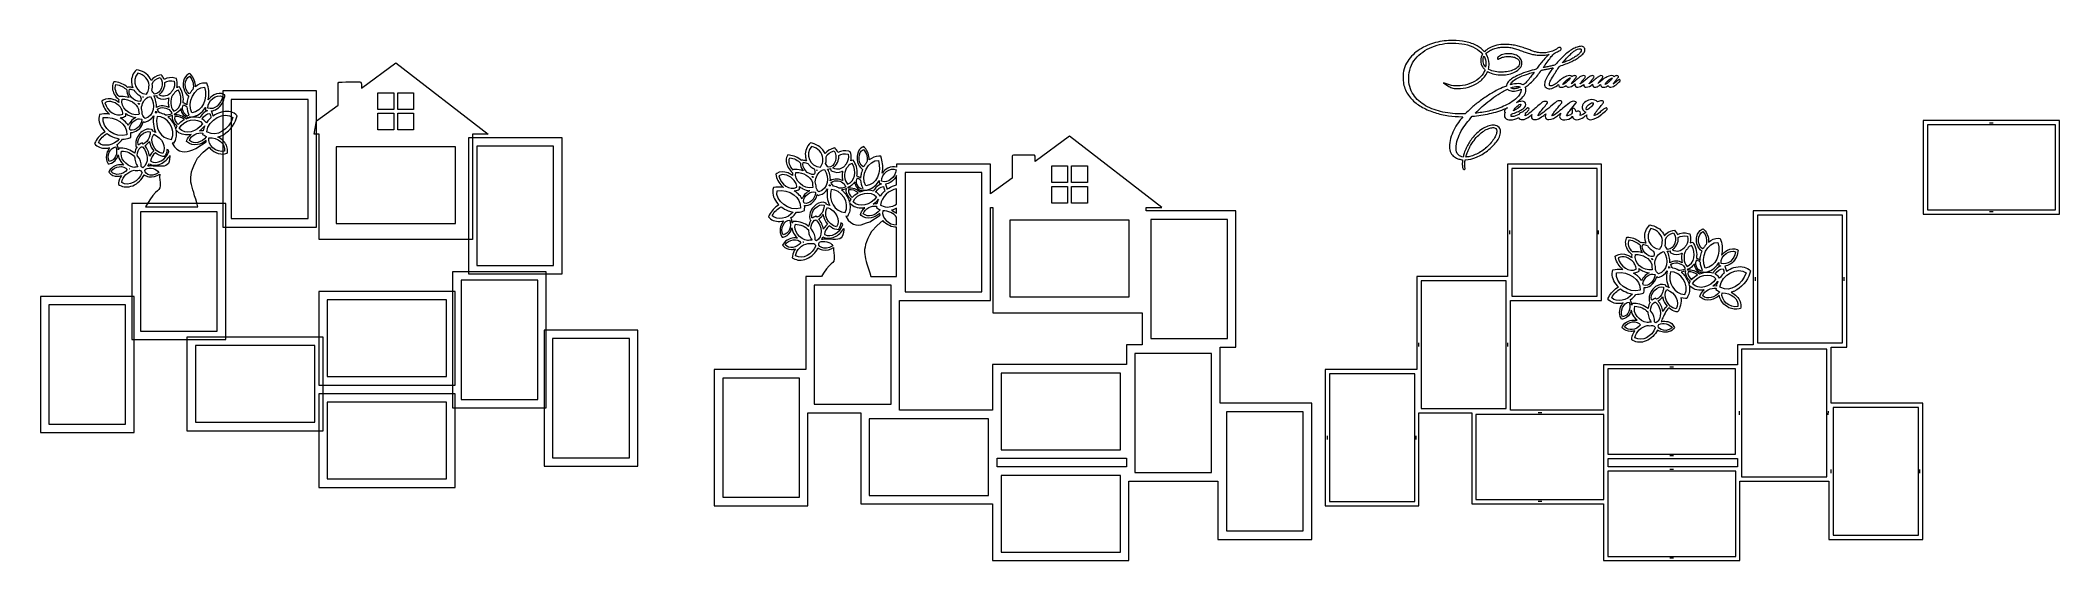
# Model space of a CAD drawing. Header units: millimetres. Extents: x -1446 to 831, y -460 to 128.
import ezdxf

# ---------------------------------------------------------------- set-up
doc = ezdxf.new("R2010")
doc.units = ezdxf.units.MM
doc.header["$MEASUREMENT"] = 0
doc.layers.add('layer 1', color=7, linetype='Continuous')

msp = doc.modelspace()

# ---------------------------------------------------------------- linework, layer by layer
at = {"layer": 'layer 1', "color": 250, "lineweight": 9}
for points in [[(676.8707, -68.7049), (830.6305, -68.7049), (830.6305, 37.0049), (676.8707, 37.0049), (676.8707, -68.7049)], [(681.6756, -63.8999), (825.8254, -63.8999), (825.8254, 32.1999), (681.6756, 32.1999), (681.6756, -63.8999)], [(-1132.4548, -261.5535), (-978.695, -261.5535), (-978.695, -155.8437), (-1132.4548, -155.8437), (-1132.4548, -261.5535)], [(-1122.8448, -251.9435), (-988.305, -251.9435), (-988.305, -165.4537), (-1122.8448, -165.4537), (-1122.8448, -251.9435)], [(-1281.1348, -313.0113), (-1127.375, -313.0113), (-1127.375, -207.3015), (-1281.1348, -207.3015), (-1281.1348, -313.0113)], [(-1271.5248, -303.4013), (-1136.985, -303.4013), (-1136.985, -216.9115), (-1271.5248, -216.9115), (-1271.5248, -303.4013)], [(321.1268, -339.3851), (465.2766, -339.3851), (465.2766, -243.2853), (321.1268, -243.2853), (321.1268, -339.3851)], [(-1132.4548, -377.0272), (-978.695, -377.0272), (-978.695, -271.3174), (-1132.4548, -271.3174), (-1132.4548, -377.0272)], [(-1122.8448, -367.4172), (-988.305, -367.4172), (-988.305, -280.9274), (-1122.8448, -280.9274), (-1122.8448, -367.4172)], [(172.5019, -390.7994), (316.6517, -390.7994), (316.6517, -294.6996), (172.5019, -294.6996), (172.5019, -390.7994)], [(321.1818, -454.8153), (465.3316, -454.8153), (465.3316, -358.7155), (321.1818, -358.7155), (321.1818, -454.8153)]]:
    msp.add_lwpolyline(points, close=True, dxfattribs=at)
at = {"layer": 'layer 1', "color": 240, "lineweight": 9}
for points in [[(-362.9951, -334.5366), (-228.4553, -334.5366), (-228.4553, -248.0468), (-362.9951, -248.0468), (-362.9951, -334.5366)], [(-511.6751, -385.9944), (-377.1353, -385.9944), (-377.1353, -299.5046), (-511.6751, -299.5046), (-511.6751, -385.9944)], [(-362.9951, -450.0103), (-228.4553, -450.0103), (-228.4553, -363.5205), (-362.9951, -363.5205), (-362.9951, -450.0103)]]:
    msp.add_lwpolyline(points, close=True, dxfattribs=at)
at = {"layer": 'layer 1', "color": 250, "lineweight": 9}
for points, knots in [([(290.4674, 45.3539), (290.4674, 44.8217), (290.2675, 44.1898), (290.0958, 43.6891), (290.0958, 43.6891), (290.0098, 43.438), (289.8324, 42.9213), (289.8324, 42.6552), (289.8324, 42.6552), (289.8324, 42.6362), (289.8328, 42.6089), (289.8345, 42.5798), (289.8345, 42.5798), (291.5122, 42.6207), (294.3647, 44.713), (296.4629, 46.4513), (296.4629, 46.4513), (295.3816, 46.7322), (294.4642, 47.3791), (293.7161, 48.3068), (293.7161, 48.3068), (292.7375, 49.5202), (292.1715, 50.9151), (292.1715, 52.48), (292.1715, 52.48), (292.1715, 55.2103), (294.0428, 57.1557), (296.2396, 58.5137), (296.2396, 58.5137), (298.2871, 59.8096), (300.5659, 60.6767), (303.014, 60.6767), (303.014, 60.6767), (305.4046, 60.6767), (308.1226, 60.1951), (309.4567, 58.1634), (309.4567, 58.1634), (310.9089, 58.9324), (312.5855, 59.195), (314.2324, 59.195), (314.2324, 59.195), (314.7544, 59.195), (315.2971, 59.1104), (315.7395, 58.8155), (315.7395, 58.8155), (315.7395, 58.8155), (315.8221, 58.7604), (315.8221, 58.7604), (315.8221, 58.7604), (315.8221, 58.7604), (316.2907, 58.2914), (316.2907, 58.2914), (316.2907, 58.2914), (316.2907, 58.2914), (316.2907, 57.8775), (316.2907, 57.8775), (316.2907, 57.8775), (316.2907, 57.4506), (316.0186, 57.0337), (315.7896, 56.6891), (315.7896, 56.6891), (315.465, 56.2006), (315.1051, 55.7248), (314.7488, 55.259), (314.7488, 55.259), (313.4499, 53.5615), (312.0794, 51.9012), (310.7164, 50.2548), (310.7164, 50.2548), (309.3479, 48.6018), (307.937, 46.8453), (306.7802, 45.0358), (306.7802, 45.0358), (306.4726, 44.5546), (305.6455, 43.205), (305.6032, 42.5797), (305.6032, 42.5797), (307.5896, 42.6195), (310.5894, 45.0456), (311.9947, 46.2548), (311.9947, 46.2548), (313.3823, 47.44), (314.8123, 48.6283), (316.2945, 49.6937), (316.2945, 49.6937), (317.0858, 50.2625), (318.1855, 51.0258), (319.1199, 51.3179), (319.1199, 51.3179), (319.1199, 51.3179), (319.6974, 51.4984), (319.6974, 51.4984), (319.6974, 51.4984), (319.6974, 51.4984), (320.1253, 51.0705), (320.1253, 51.0705), (320.1253, 51.0705), (320.3725, 50.8233), (320.524, 50.5053), (320.524, 50.1517), (320.524, 50.1517), (320.524, 49.6231), (320.1409, 49.1914), (319.7964, 48.8316), (319.7964, 48.8316), (319.3552, 48.371), (318.8618, 47.9357), (318.3802, 47.5179), (318.3802, 47.5179), (316.6265, 45.9963), (314.7737, 44.5463), (312.9436, 43.1199), (312.9436, 43.1199), (309.967, 40.7883), (305.6783, 37.9334), (301.744, 37.9334), (301.744, 37.9334), (299.2486, 37.9334), (297.2515, 38.9956), (297.2515, 41.7203), (297.2515, 41.7203), (297.2515, 42.3104), (297.3261, 42.895), (297.4587, 43.4684), (297.4587, 43.4684), (296.3399, 42.6191), (295.2131, 41.7804), (294.0806, 40.9494), (294.0806, 40.9494), (294.0806, 40.9494), (294.0678, 40.94), (294.0678, 40.94), (294.0678, 40.94), (294.0678, 40.94), (294.0546, 40.931), (294.0546, 40.931), (294.0546, 40.931), (291.7927, 39.3794), (288.996, 37.9334), (286.1865, 37.9334), (286.1865, 37.9334), (283.4664, 37.9334), (281.5153, 39.1723), (281.4828, 42.0355), (281.4828, 42.0355), (280.4451, 38.1883), (269.8168, 36.1029), (267.3525, 39.5941), (267.3525, 39.5941), (266.9385, 40.1806), (266.7715, 40.8683), (266.7715, 41.5792), (266.7715, 41.5792), (266.7715, 42.584), (267.3999, 44.0458), (267.9904, 45.2258), (267.9904, 45.2258), (266.8333, 44.2736), (265.6321, 43.3591), (264.458, 42.4742), (264.458, 42.4742), (261.8963, 40.5409), (258.0902, 38.0392), (254.754, 38.0392), (254.754, 38.0392), (252.4195, 38.0392), (250.4732, 39.0028), (250.4732, 41.5792), (250.4732, 41.5792), (250.4732, 42.5571), (250.8077, 43.6044), (251.3361, 44.6521), (251.3361, 44.6521), (249.7612, 43.4175), (248.1397, 42.2204), (246.4591, 41.1358), (246.4591, 41.1358), (244.4422, 39.8342), (241.3518, 38.0392), (238.879, 38.0392), (238.879, 38.0392), (236.4856, 38.0392), (234.9157, 39.2584), (234.9157, 41.7379), (234.9157, 41.7379), (234.9157, 42.4036), (235.0668, 43.0655), (235.3063, 43.702), (235.3063, 43.702), (234.5997, 43.085), (233.8935, 42.4675), (233.1875, 41.8497), (233.1875, 41.8497), (233.1875, 41.8497), (233.1632, 41.8285), (233.1632, 41.8285), (233.1632, 41.8285), (233.1632, 41.8285), (233.1376, 41.8088), (233.1376, 41.8088), (233.1376, 41.8088), (230.8033, 40.0182), (227.6385, 38.0392), (224.5915, 38.0392), (224.5915, 38.0392), (222.7181, 38.0392), (221.2307, 38.735), (220.7165, 40.2995), (220.7165, 40.2995), (217.8213, 38.8009), (214.6299, 37.7217), (211.3623, 37.7217), (211.3623, 37.7217), (209.2221, 37.7217), (206.5745, 38.0904), (205.2768, 40.0194), (205.2768, 40.0194), (204.7513, 40.8005), (204.5415, 41.7047), (204.5415, 42.6375), (204.5415, 42.6375), (204.5415, 43.9235), (204.875, 45.174), (205.3978, 46.3513), (205.3978, 46.3513), (205.1865, 46.4167), (204.9919, 46.5354), (204.8344, 46.6929), (204.8344, 46.6929), (204.8344, 46.6929), (204.5415, 46.9858), (204.5415, 46.9858), (204.5415, 46.9858), (204.5415, 46.9858), (204.5415, 47.7347), (204.5415, 47.7347), (204.5415, 47.7347), (204.5415, 47.7347), (204.5713, 47.854), (204.5713, 47.854), (204.5713, 47.854), (204.6065, 47.9951), (204.6419, 48.1362), (204.6771, 48.2774), (204.6771, 48.2774), (204.6771, 48.2774), (204.7383, 48.5221), (204.7383, 48.5221), (204.7383, 48.5221), (204.7383, 48.5221), (204.9082, 48.7086), (204.9082, 48.7086), (204.9082, 48.7086), (205.8092, 49.6974), (206.8304, 50.6179), (207.9192, 51.4737), (207.9192, 51.4737), (207.3558, 51.2075), (206.7891, 50.9484), (206.219, 50.6969), (206.219, 50.6969), (200.3037, 48.0678), (194.0781, 46.165), (187.7531, 44.8122), (187.7531, 44.8122), (181.3608, 43.445), (174.8893, 42.4491), (168.376, 41.8883), (168.376, 41.8883), (166.1361, 39.3378), (163.9713, 36.7215), (161.8773, 34.05), (161.8773, 34.05), (159.6928, 31.2628), (157.7149, 28.3194), (155.9661, 25.24), (155.9661, 25.24), (154.2479, 22.2146), (152.823, 19.0362), (151.7227, 15.7352), (151.7227, 15.7352), (150.6432, 12.497), (150.1026, 9.1482), (150.1026, 5.7351), (150.1026, 5.7351), (150.1026, 3.1262), (150.5879, 0.196), (152.603, -1.6547), (152.603, -1.6547), (154.1511, -3.0764), (155.9534, -3.8721), (157.9849, -4.1371), (157.9849, -4.1371), (158.3115, -2.6409), (158.7359, -1.1628), (159.2195, 0.288), (159.2195, 0.288), (159.8627, 2.2176), (160.6353, 4.1027), (161.5141, 5.9367), (161.5141, 5.9367), (162.4163, 7.8195), (163.3904, 9.6675), (164.4304, 11.4778), (164.4304, 11.4778), (165.463, 13.2752), (166.6205, 14.9978), (167.9129, 16.6133), (167.9129, 16.6133), (169.6283, 18.7966), (171.5121, 20.8392), (173.5523, 22.7224), (173.5523, 22.7224), (175.4627, 24.4858), (177.5, 26.127), (179.6772, 27.5505), (179.6772, 27.5505), (181.6038, 28.8102), (183.6524, 29.9008), (185.8116, 30.7052), (185.8116, 30.7052), (187.7124, 31.4133), (189.7159, 31.8631), (191.7511, 31.8631), (191.7511, 31.8631), (193.7075, 31.8631), (195.5481, 31.367), (197.2545, 30.4096), (197.2545, 30.4096), (199.434, 29.187), (200.1281, 26.9009), (200.1281, 24.5235), (200.1281, 24.5235), (200.1281, 22.4895), (199.6907, 20.5253), (198.8956, 18.6567), (198.8956, 18.6567), (198.0639, 16.7023), (196.9824, 14.8663), (195.7273, 13.1547), (195.7273, 13.1547), (194.3552, 11.2836), (192.793, 9.5535), (191.1164, 7.9514), (191.1164, 7.9514), (189.3301, 6.2445), (187.4853, 4.5989), (185.5936, 3.0099), (185.5936, 3.0099), (185.5936, 3.0099), (185.581, 2.9995), (185.581, 2.9995), (185.581, 2.9995), (181.7716, -0.0957), (177.5398, -2.5632), (172.9937, -4.4125), (172.9937, -4.4125), (168.9809, -6.0448), (164.7401, -7.1209), (160.4023, -7.2413), (160.4023, -7.2413), (160.1428, -8.528), (159.9645, -9.8333), (159.899, -11.1437), (159.899, -11.1437), (159.8247, -12.6291), (159.8623, -14.1197), (160.01, -15.5996), (160.01, -15.5996), (160.0381, -15.8534), (160.0789, -16.3151), (160.1571, -16.5596), (160.1571, -16.5596), (160.4335, -17.151), (160.2437, -17.7968), (159.7067, -18.1396), (159.7067, -18.1396), (159.5083, -18.2898), (159.2701, -18.3758), (159.0154, -18.3758), (159.0154, -18.3758), (157.8997, -18.3756), (157.6269, -16.9725), (157.4586, -16.131), (157.4586, -16.131), (157.1312, -14.494), (157.0151, -12.8285), (157.0945, -11.1614), (157.0945, -11.1614), (157.1573, -9.8425), (157.2691, -8.526), (157.4239, -7.2147), (157.4239, -7.2147), (156.0149, -7.1208), (154.6216, -6.8566), (153.2629, -6.464), (153.2629, -6.464), (151.4074, -5.9281), (149.6852, -5.0793), (148.116, -3.9527), (148.116, -3.9527), (146.4639, -2.7666), (145.1454, -1.2523), (144.1412, 0.5152), (144.1412, 0.5152), (142.9647, 2.5859), (142.5699, 4.9932), (142.5699, 7.3488), (142.5699, 7.3488), (142.5699, 10.5874), (143.0493, 13.7874), (143.9334, 16.9009), (143.9334, 16.9009), (144.8408, 20.0965), (146.0443, 23.1977), (147.5143, 26.1764), (147.5143, 26.1764), (149.0216, 29.2306), (150.7702, 32.1598), (152.7206, 34.9514), (152.7206, 34.9514), (154.269, 37.1677), (155.9121, 39.3169), (157.6473, 41.3897), (157.6473, 41.3897), (157.6473, 41.3897), (156.7102, 41.3897), (156.7102, 41.3897), (156.7102, 41.3897), (151.5928, 41.3897), (146.4798, 41.7814), (141.4133, 42.4945), (141.4133, 42.4945), (136.2588, 43.22), (131.17, 44.3567), (126.2079, 45.932), (126.2079, 45.932), (121.417, 47.4529), (116.7762, 49.4082), (112.3698, 51.8296), (112.3698, 51.8296), (108.1839, 54.13), (104.3106, 56.9338), (100.9101, 60.2939), (100.9101, 60.2939), (97.6108, 63.5538), (94.9911, 67.315), (93.093, 71.5462), (93.093, 71.5462), (91.0971, 75.9954), (90.239, 80.7528), (90.239, 85.6145), (90.239, 85.6145), (90.239, 92.2481), (91.8001, 98.5333), (95.4768, 104.0902), (95.4768, 104.0902), (98.988, 109.3969), (103.5008, 113.7474), (108.8543, 117.1751), (108.8543, 117.1751), (114.4548, 120.7611), (120.5773, 123.3112), (127.0105, 124.9666), (127.0105, 124.9666), (133.4049, 126.6119), (139.959, 127.534), (146.5668, 127.534), (146.5668, 127.534), (151.3853, 127.534), (156.1804, 127.0102), (160.8937, 126.0139), (160.8937, 126.0139), (165.4585, 125.0489), (169.8824, 123.5106), (173.967, 121.2414), (173.967, 121.2414), (177.0472, 119.5302), (179.8076, 117.3915), (182.1044, 114.758), (182.1044, 114.758), (183.6624, 116.3614), (185.4622, 117.6911), (187.4507, 118.7656), (187.4507, 118.7656), (190.1744, 120.2373), (193.0844, 121.2851), (196.1056, 121.9519), (196.1056, 121.9519), (198.9468, 122.5789), (201.8654, 122.9741), (204.7785, 122.9741), (204.7785, 122.9741), (207.0591, 122.9741), (209.354, 122.8929), (211.6231, 122.6566), (211.6231, 122.6566), (213.5736, 122.4534), (215.5155, 122.1441), (217.4259, 121.6997), (217.4259, 121.6997), (219.249, 121.2757), (221.0548, 120.7787), (222.8388, 120.2121), (222.8388, 120.2121), (224.7476, 119.6057), (226.655, 118.9894), (228.5619, 118.3669), (228.5619, 118.3669), (230.1353, 117.8423), (231.6973, 117.2769), (233.2373, 116.6609), (233.2373, 116.6609), (234.6572, 116.093), (236.0943, 115.5682), (237.5471, 115.0908), (237.5471, 115.0908), (238.9917, 114.6162), (240.4655, 114.2337), (241.9563, 113.9355), (241.9563, 113.9355), (243.5714, 113.6124), (245.2238, 113.4615), (246.8679, 113.4242), (246.8679, 113.4242), (248.8492, 113.3845), (250.8335, 113.4897), (252.7972, 113.7585), (252.7972, 113.7585), (254.8466, 114.0388), (256.8546, 114.6384), (258.7711, 115.4123), (258.7711, 115.4123), (259.7832, 115.8171), (260.8136, 116.2781), (261.7495, 116.8396), (261.7495, 116.8396), (262.7094, 117.4155), (263.6448, 118.039), (264.5628, 118.6746), (264.5628, 118.6746), (264.9435, 118.9411), (265.371, 119.2135), (265.8059, 119.3808), (265.8059, 119.3808), (266.1912, 119.5291), (266.5948, 119.6036), (267.0077, 119.6036), (267.0077, 119.6036), (267.4611, 119.6036), (267.8652, 119.4101), (268.183, 119.0921), (268.183, 119.0921), (268.6018, 118.6733), (268.7165, 118.0985), (268.5229, 117.5496), (268.5229, 117.5496), (268.3393, 116.9041), (267.8572, 116.4392), (267.2854, 116.1126), (267.2854, 116.1126), (266.69, 115.7723), (266.0528, 115.4761), (265.4264, 115.1975), (265.4264, 115.1975), (264.7634, 114.8855), (264.0999, 114.5744), (263.4359, 114.2645), (263.4359, 114.2645), (262.8251, 113.9794), (262.226, 113.6684), (261.6377, 113.3393), (261.6377, 113.3393), (260.4661, 112.4037), (259.3865, 111.3585), (258.3954, 110.234), (258.3954, 110.234), (257.1193, 108.7861), (255.9203, 107.2511), (254.7626, 105.7076), (254.7626, 105.7076), (253.3518, 103.8265), (251.9598, 101.931), (250.5951, 100.0162), (250.5951, 100.0162), (249.8193, 98.9275), (249.0481, 97.8355), (248.2821, 96.74), (248.2821, 96.74), (248.6954, 96.8236), (249.1087, 96.9067), (249.5222, 96.9894), (249.5222, 96.9894), (250.8087, 97.2467), (252.0919, 97.5166), (253.372, 97.7967), (253.372, 97.7967), (254.87, 98.1295), (256.3672, 98.4622), (257.8652, 98.7951), (257.8652, 98.7951), (259.2312, 99.0987), (260.589, 99.4394), (261.9361, 99.8181), (261.9361, 99.8181), (263.5412, 101.7943), (265.2136, 103.7194), (266.9705, 105.5621), (266.9705, 105.5621), (268.4845, 107.1499), (270.029, 108.7173), (271.6279, 110.2192), (271.6279, 110.2192), (273.1184, 111.622), (274.6946, 112.9327), (276.3319, 114.1606), (276.3319, 114.1606), (277.9643, 115.3849), (279.6591, 116.5284), (281.4187, 117.5621), (281.4187, 117.5621), (283.022, 118.504), (284.7053, 119.3285), (286.4589, 119.9516), (286.4589, 119.9516), (287.9134, 120.4683), (289.4868, 120.8519), (291.038, 120.8519), (291.038, 120.8519), (292.1243, 120.8519), (293.1382, 120.5566), (294.0098, 119.9029), (294.0098, 119.9029), (295.0409, 119.1297), (295.3934, 117.9424), (295.3452, 116.6903), (295.3452, 116.6903), (295.2869, 115.2903), (294.587, 114.0309), (293.7123, 112.973), (293.7123, 112.973), (292.6723, 111.7153), (291.4408, 110.6009), (290.1515, 109.6045), (290.1515, 109.6045), (288.6599, 108.4519), (287.0834, 107.4067), (285.4622, 106.4459), (285.4622, 106.4459), (283.8208, 105.4733), (282.144, 104.5592), (280.4296, 103.7239), (280.4296, 103.7239), (276.1211, 101.6146), (271.5764, 99.9461), (266.9812, 98.5759), (266.9812, 98.5759), (265.9651, 97.2353), (264.994, 95.8607), (264.0653, 94.4581), (264.0653, 94.4581), (262.9521, 92.777), (261.87, 91.0775), (260.8073, 89.3697), (260.8073, 89.3697), (259.4202, 87.0934), (258.0626, 84.7867), (256.8119, 82.4322), (256.8119, 82.4322), (256.1153, 81.121), (255.3079, 79.3597), (255.211, 77.8552), (255.211, 77.8552), (255.1958, 77.4898), (255.2137, 76.8569), (255.5092, 76.5883), (255.5092, 76.5883), (255.8429, 76.2849), (256.2567, 76.1448), (256.6962, 76.0931), (256.6962, 76.0931), (257.419, 76.0127), (258.2952, 76.2903), (258.956, 76.5571), (258.956, 76.5571), (260.2538, 77.0813), (261.6111, 78.0452), (262.7184, 78.8903), (262.7184, 78.8903), (262.7184, 78.8903), (262.7438, 78.9096), (262.7438, 78.9096), (262.7438, 78.9096), (262.7438, 78.9096), (262.7703, 78.9273), (262.7703, 78.9273), (262.7703, 78.9273), (263.1513, 79.1813), (263.5147, 79.4659), (263.8633, 79.7623), (263.8633, 79.7623), (264.2695, 80.1075), (264.6763, 80.4519), (265.084, 80.7951), (265.084, 80.7951), (265.4561, 81.1085), (265.8251, 81.4256), (266.19, 81.7475), (266.19, 81.7475), (266.2819, 81.8287), (266.3741, 81.9105), (266.4656, 81.9931), (266.4656, 81.9931), (267.8661, 83.4994), (269.8698, 84.7373), (271.6309, 85.6856), (271.6309, 85.6856), (273.4317, 86.6551), (275.8567, 87.7712), (277.941, 87.7712), (277.941, 87.7712), (279.1701, 87.7712), (280.2829, 87.3893), (280.8078, 86.4676), (280.8078, 86.4676), (281.7211, 87.2085), (282.7823, 87.7712), (283.933, 87.7712), (283.933, 87.7712), (284.6407, 87.7712), (285.5214, 87.6738), (285.7167, 86.8272), (285.7167, 86.8272), (285.7383, 86.7336), (285.7444, 86.6766), (285.7444, 86.584), (285.7444, 86.584), (285.7444, 86.2219), (285.5568, 85.9541), (285.3576, 85.6768), (285.3576, 85.6768), (285.1582, 85.3992), (284.9463, 85.1277), (284.7353, 84.8588), (284.7353, 84.8588), (283.9505, 83.8585), (283.1407, 82.8731), (282.3325, 81.8905), (282.3325, 81.8905), (281.5264, 80.9145), (280.6921, 79.8681), (280.0229, 78.7921), (280.0229, 78.7921), (279.9613, 78.6931), (279.8486, 78.5052), (279.7345, 78.2952), (279.7345, 78.2952), (280.7523, 78.8169), (282.1474, 79.9735), (282.6274, 80.3843), (282.6274, 80.3843), (283.1551, 80.8358), (283.6844, 81.288), (284.2187, 81.7333), (284.2187, 81.7333), (284.3648, 81.9123), (284.53, 82.0763), (284.6794, 82.2247), (284.6794, 82.2247), (285.2443, 82.7858), (285.8608, 83.3187), (286.465, 83.8372), (286.465, 83.8372), (286.465, 83.8372), (286.4729, 83.844), (286.4729, 83.844), (286.4729, 83.844), (286.4729, 83.844), (286.4809, 83.8506), (286.4809, 83.8506), (286.4809, 83.8506), (287.4494, 84.6472), (288.4498, 85.4642), (289.4785, 86.1877), (289.4785, 86.1877), (290.8013, 87.105), (292.292, 87.7088), (293.9196, 87.7088), (293.9196, 87.7088), (294.5217, 87.7088), (295.1975, 87.6239), (295.5627, 87.0768), (295.5627, 87.0768), (295.5627, 87.0768), (295.9331, 86.5218), (295.9331, 86.5218), (295.9331, 86.5218), (295.9331, 86.5218), (295.5629, 85.9667), (295.5629, 85.9667), (295.5629, 85.9667), (295.2752, 85.5352), (294.9065, 85.0852), (294.5921, 84.6698), (294.5921, 84.6698), (293.7404, 83.5443), (292.8846, 82.4189), (292.0273, 81.2918), (292.0273, 81.2918), (291.3746, 80.4499), (290.716, 79.5824), (290.1311, 78.6916), (290.1311, 78.6916), (290.0845, 78.6205), (290.0142, 78.5134), (289.9368, 78.3906), (289.9368, 78.3906), (290.3299, 78.5892), (290.7326, 78.8359), (290.9175, 78.9534), (290.9175, 78.9534), (292.2788, 79.8193), (293.6007, 80.883), (294.8408, 81.9123), (294.8408, 81.9123), (296.3629, 83.1781), (297.8862, 84.4431), (299.4194, 85.6953), (299.4194, 85.6953), (299.8437, 86.0419), (300.2688, 86.3881), (300.6977, 86.7289), (300.6977, 86.7289), (300.9079, 86.896), (301.1362, 87.0858), (301.3604, 87.2328), (301.3604, 87.2328), (301.3604, 87.2328), (301.3695, 87.2388), (301.3695, 87.2388), (301.3695, 87.2388), (301.3695, 87.2388), (301.3787, 87.2446), (301.3787, 87.2446), (301.3787, 87.2446), (302.0522, 87.6657), (303.1318, 87.7088), (303.9062, 87.7088), (303.9062, 87.7088), (304.5084, 87.7088), (305.1846, 87.6239), (305.5497, 87.0763), (305.5497, 87.0763), (305.5497, 87.0763), (305.9193, 86.5218), (305.9193, 86.5218), (305.9193, 86.5218), (305.9193, 86.5218), (305.5499, 85.9672), (305.5499, 85.9672), (305.5499, 85.9672), (305.2624, 85.5357), (304.8931, 85.0851), (304.5788, 84.6698), (304.5788, 84.6698), (303.7271, 83.5443), (302.8713, 82.4189), (302.014, 81.2918), (302.014, 81.2918), (301.3612, 80.4499), (300.7026, 79.5824), (300.1177, 78.6916), (300.1177, 78.6916), (300.076, 78.628), (300.0155, 78.5356), (299.9477, 78.429), (299.9477, 78.429), (300.429, 78.6847), (300.9479, 79.0165), (301.1528, 79.1518), (301.1528, 79.1518), (302.7473, 80.2046), (304.2942, 81.4551), (305.7651, 82.6729), (305.7651, 82.6729), (307.2812, 83.9283), (308.8494, 85.2067), (310.4673, 86.329), (310.4673, 86.329), (311.1643, 86.8124), (312.4564, 87.7088), (313.3311, 87.7088), (313.3311, 87.7088), (314.1536, 87.7088), (315.3714, 87.6657), (315.6108, 86.6611), (315.6108, 86.6611), (315.6369, 86.5514), (315.6418, 86.5061), (315.6418, 86.3967), (315.6418, 86.3967), (315.6418, 85.8191), (314.9846, 85.052), (314.6435, 84.6129), (314.6435, 84.6129), (313.8742, 83.6227), (313.0623, 82.655), (312.2549, 81.6958), (312.2549, 81.6958), (311.4957, 80.7937), (310.7251, 79.8554), (310.055, 78.8846), (310.055, 78.8846), (310.0351, 78.8559), (310.0107, 78.8202), (309.983, 78.7793), (309.983, 78.7793), (310.5691, 79.2207), (311.1758, 79.7494), (311.4095, 79.9583), (311.4095, 79.9583), (312.093, 80.5918), (312.7857, 81.2264), (313.4993, 81.8258), (313.4993, 81.8258), (313.8253, 82.0997), (314.2824, 82.4889), (314.6834, 82.6988), (314.6834, 82.6988), (316.0031, 83.89), (317.6518, 84.8898), (319.1298, 85.6856), (319.1298, 85.6856), (320.9306, 86.6551), (323.3556, 87.7712), (325.4399, 87.7712), (325.4399, 87.7712), (326.669, 87.7712), (327.7818, 87.3893), (328.3067, 86.4676), (328.3067, 86.4676), (329.22, 87.2085), (330.2812, 87.7712), (331.4319, 87.7712), (331.4319, 87.7712), (332.1396, 87.7712), (333.0203, 87.6738), (333.2156, 86.8272), (333.2156, 86.8272), (333.2372, 86.7336), (333.2433, 86.6766), (333.2433, 86.584), (333.2433, 86.584), (333.2433, 86.2219), (333.0557, 85.9541), (332.8565, 85.6768), (332.8565, 85.6768), (332.6571, 85.3992), (332.4452, 85.1277), (332.2342, 84.8588), (332.2342, 84.8588), (331.4494, 83.8585), (330.6396, 82.8731), (329.8314, 81.8905), (329.8314, 81.8905), (329.0253, 80.9145), (328.191, 79.8681), (327.5218, 78.7921), (327.5218, 78.7921), (327.4602, 78.6931), (327.3475, 78.5052), (327.2334, 78.2952), (327.2334, 78.2952), (328.2512, 78.8169), (329.6463, 79.9735), (330.1263, 80.3843), (330.1263, 80.3843), (330.9038, 81.0496), (331.6848, 81.7163), (332.4801, 82.3601), (332.4801, 82.3601), (332.802, 82.6207), (333.4113, 83.1475), (333.8108, 83.2473), (333.8108, 83.2473), (333.8108, 83.2473), (334.36, 83.3847), (334.36, 83.3847), (334.36, 83.3847), (334.36, 83.3847), (334.7604, 82.9843), (334.7604, 82.9843), (334.7604, 82.9843), (334.7803, 82.9644), (334.8003, 82.9444), (334.8203, 82.9245), (334.8203, 82.9245), (334.8203, 82.9245), (335.1158, 82.6312), (335.1158, 82.6312), (335.1158, 82.6312), (335.1158, 82.6312), (335.1158, 82.2148), (335.1158, 82.2148), (335.1158, 82.2148), (335.1158, 81.4447), (334.2452, 80.6508), (333.7248, 80.1606), (333.7248, 80.1606), (332.6877, 79.1837), (331.5464, 78.2639), (330.4334, 77.3767), (330.4334, 77.3767), (328.7988, 76.0689), (326.6122, 74.6611), (324.4412, 74.6611), (324.4412, 74.6611), (323.0472, 74.6611), (321.945, 75.2701), (321.6879, 76.5561), (321.6879, 76.5561), (320.0807, 75.4761), (318.2639, 74.6611), (316.3895, 74.6611), (316.3895, 74.6611), (314.4174, 74.6611), (313.0177, 75.6464), (313.0177, 77.7208), (313.0177, 77.7208), (313.0177, 77.7529), (313.018, 77.785), (313.0187, 77.8169), (313.0187, 77.8169), (312.5675, 77.4024), (312.1105, 76.9928), (311.6438, 76.5983), (311.6438, 76.5983), (311.2714, 76.2834), (310.8191, 75.901), (310.3904, 75.6644), (310.3904, 75.6644), (309.3191, 75.0416), (308.1493, 74.6611), (306.9022, 74.6611), (306.9022, 74.6611), (305.2927, 74.6611), (303.9673, 75.4057), (303.9673, 77.1591), (303.9673, 77.1591), (303.9673, 77.4038), (303.9982, 77.6535), (304.055, 77.9057), (304.055, 77.9057), (301.6303, 76.1721), (298.9524, 74.6611), (296.9155, 74.6611), (296.9155, 74.6611), (295.306, 74.6611), (293.9806, 75.4057), (293.9806, 77.1591), (293.9806, 77.1591), (293.9806, 77.3956), (294.0094, 77.6366), (294.0627, 77.8801), (294.0627, 77.8801), (291.6881, 76.1649), (289.0816, 74.6611), (287.1786, 74.6611), (287.1786, 74.6611), (285.5216, 74.6611), (284.1188, 75.4001), (284.1188, 77.2215), (284.1188, 77.2215), (284.1188, 77.6384), (284.2137, 78.0839), (284.3811, 78.5458), (284.3811, 78.5458), (283.9007, 78.1487), (283.415, 77.7597), (282.9345, 77.3767), (282.9345, 77.3767), (281.2999, 76.0689), (279.1133, 74.6611), (276.9423, 74.6611), (276.9423, 74.6611), (275.5483, 74.6611), (274.4461, 75.2701), (274.189, 76.5561), (274.189, 76.5561), (272.5818, 75.4761), (270.765, 74.6611), (268.8906, 74.6611), (268.8906, 74.6611), (266.9185, 74.6611), (265.5188, 75.6464), (265.5188, 77.7208), (265.5188, 77.7208), (265.5188, 77.7296), (265.5188, 77.7384), (265.5189, 77.7471), (265.5189, 77.7471), (265.4981, 77.73), (265.4772, 77.7129), (265.4564, 77.6959), (265.4564, 77.6959), (265.0851, 77.3921), (264.7146, 77.0865), (264.3504, 76.7744), (264.3504, 76.7744), (264.3504, 76.7744), (264.3288, 76.7559), (264.3288, 76.7559), (264.3288, 76.7559), (264.3288, 76.7559), (264.3063, 76.7386), (264.3063, 76.7386), (264.3063, 76.7386), (262.034, 75.0045), (258.8027, 72.9134), (255.8351, 72.9134), (255.8351, 72.9134), (254.3151, 72.9134), (252.7442, 73.2047), (251.5126, 74.15), (251.5126, 74.15), (250.202, 75.1557), (249.8178, 76.6917), (249.9057, 78.2757), (249.9057, 78.2757), (249.9509, 79.0894), (250.0761, 79.8957), (250.279, 80.6851), (250.279, 80.6851), (250.5052, 81.5642), (250.8365, 82.425), (251.2103, 83.2512), (251.2103, 83.2512), (251.6647, 84.2555), (252.1771, 85.2371), (252.7156, 86.1987), (252.7156, 86.1987), (253.3892, 87.4015), (254.0853, 88.5949), (254.7913, 89.7839), (254.7913, 89.7839), (255.7571, 91.3796), (256.7809, 92.9426), (257.8591, 94.4647), (257.8591, 94.4647), (258.3589, 95.1704), (258.8667, 95.8704), (259.383, 96.5642), (259.383, 96.5642), (258.9176, 96.4572), (258.4517, 96.3523), (257.9854, 96.2495), (257.9854, 96.2495), (256.612, 95.9465), (255.2406, 95.6451), (253.8712, 95.3455), (253.8712, 95.3455), (252.4701, 95.0253), (251.0656, 94.7291), (249.653, 94.4642), (249.653, 94.4642), (248.4932, 94.2467), (247.3372, 94.0082), (246.1869, 93.7452), (246.1869, 93.7452), (244.8392, 91.901), (243.4734, 90.07), (242.0867, 88.2551), (242.0867, 88.2551), (240.626, 86.3432), (239.0569, 84.5159), (237.3981, 82.7742), (237.3981, 82.7742), (235.7957, 81.0875), (234.1024, 79.4889), (232.3255, 77.987), (232.3255, 77.987), (230.9427, 76.8182), (229.4881, 75.7361), (227.9637, 74.7604), (227.9637, 74.7604), (228.5364, 73.7346), (228.8294, 72.5844), (228.8294, 71.3215), (228.8294, 71.3215), (228.8294, 69.119), (227.9405, 67.0973), (226.6858, 65.326), (226.6858, 65.326), (225.2027, 63.2321), (223.3555, 61.3916), (221.3737, 59.7701), (221.3737, 59.7701), (220.3302, 58.9163), (219.2516, 58.1054), (218.1452, 57.334), (218.1452, 57.334), (220.2567, 58.1637), (222.4905, 58.7717), (224.5562, 58.7717), (224.5562, 58.7717), (226.9932, 58.7717), (228.6606, 57.5721), (228.6606, 55.02), (228.6606, 55.02), (228.6606, 52.4686), (226.1492, 50.5334), (224.1898, 49.3267), (224.1898, 49.3267), (222.5729, 48.3308), (220.8072, 47.5052), (219.0565, 46.7748), (219.0565, 46.7748), (216.9101, 45.8793), (214.7043, 45.1006), (212.4896, 44.3867), (212.4896, 44.3867), (212.3757, 43.9897), (212.2689, 43.5891), (212.1797, 43.1879), (212.1797, 43.1879), (212.1231, 42.9329), (212.0448, 42.5818), (212.0448, 42.32), (212.0448, 42.32), (212.0448, 42.1405), (212.0683, 41.9112), (212.1835, 41.764), (212.1835, 41.764), (212.4255, 41.4547), (213.1307, 41.415), (213.479, 41.415), (213.479, 41.415), (215.9405, 41.415), (218.6075, 42.6231), (220.7039, 43.8205), (220.7039, 43.8205), (220.7223, 43.8313), (220.7408, 43.8422), (220.7593, 43.8531), (220.7593, 43.8531), (220.7593, 43.8531), (220.7756, 43.955), (220.7756, 43.955), (220.7756, 43.955), (220.7756, 43.955), (220.9313, 43.955), (220.9313, 43.955), (220.9313, 43.955), (220.9943, 43.9926), (221.0573, 44.0304), (221.1202, 44.0685), (221.1202, 44.0685), (221.8426, 45.4603), (223.0693, 46.2253), (224.6198, 46.4351), (224.6198, 46.4351), (225.5102, 47.0965), (226.3798, 47.784), (227.2279, 48.4823), (227.2279, 48.4823), (228.0013, 49.149), (228.776, 49.8164), (229.5604, 50.4701), (229.5604, 50.4701), (229.7692, 50.6441), (229.9793, 50.8187), (230.1935, 50.986), (230.1935, 50.986), (230.4543, 51.1898), (230.6857, 51.3634), (231.0473, 51.3634), (231.0473, 51.3634), (231.8118, 51.3634), (232.3648, 50.8104), (232.3648, 50.0459), (232.3648, 50.0459), (232.3648, 49.3116), (231.612, 48.5614), (231.1241, 48.0735), (231.1241, 48.0735), (230.1726, 47.0966), (229.178, 46.1688), (228.1416, 45.2931), (228.1416, 45.2931), (228.2795, 45.0162), (228.3432, 44.713), (228.3432, 44.4014), (228.3432, 44.4014), (228.3432, 43.9761), (228.2084, 43.4687), (228.0955, 43.0595), (228.0955, 43.0595), (228.034, 42.8364), (227.9551, 42.542), (227.9288, 42.2867), (227.9288, 42.2867), (228.6532, 42.4727), (230.3596, 43.6399), (230.8027, 43.952), (230.8027, 43.952), (233.1835, 45.6291), (235.488, 47.5704), (237.6978, 49.4635), (237.6978, 49.4635), (240.8643, 52.1902), (243.999, 54.9549), (247.1019, 57.7582), (247.1019, 57.7582), (248.0492, 58.604), (249.9533, 58.6659), (251.1557, 58.6659), (251.1557, 58.6659), (251.744, 58.6659), (252.2904, 58.4745), (252.7094, 58.0555), (252.7094, 58.0555), (252.7094, 58.0555), (253.0703, 57.6946), (253.0703, 57.6946), (253.0703, 57.6946), (253.0703, 57.6946), (252.9898, 57.1905), (252.9898, 57.1905), (252.9898, 57.1905), (252.8842, 56.5301), (251.8008, 55.1967), (251.3902, 54.6673), (251.3902, 54.6673), (250.0938, 52.996), (248.7291, 51.3613), (247.3717, 49.7392), (247.3717, 49.7392), (246.019, 48.1227), (244.6236, 46.4065), (243.4748, 44.6373), (243.4748, 44.6373), (243.1985, 44.2118), (242.4344, 42.9861), (242.326, 42.3646), (242.326, 42.3646), (242.3327, 42.347), (242.3397, 42.3293), (242.3468, 42.3117), (242.3468, 42.3117), (243.1942, 42.5535), (244.8051, 43.6048), (245.3063, 43.9416), (245.3063, 43.9416), (247.763, 45.5922), (250.1457, 47.5317), (252.4209, 49.4209), (252.4209, 49.4209), (255.1612, 51.7046), (257.901, 53.9892), (260.6529, 56.2589), (260.6529, 56.2589), (261.3831, 56.8612), (262.114, 57.4635), (262.8508, 58.0578), (262.8508, 58.0578), (263.1495, 58.2988), (263.5439, 58.645), (263.8704, 58.841), (263.8704, 58.841), (264.5247, 59.2334), (265.4373, 59.3009), (266.184, 59.3009), (266.184, 59.3009), (267.1872, 59.3009), (269.0736, 59.3154), (269.3729, 58.0586), (269.3729, 58.0586), (269.4043, 57.9269), (269.4065, 57.9043), (269.4065, 57.7717), (269.4065, 57.7717), (269.4065, 57.3398), (269.1078, 56.9506), (268.8637, 56.6161), (268.8637, 56.6161), (268.5187, 56.1433), (268.1507, 55.6814), (267.7851, 55.2244), (267.7851, 55.2244), (266.4053, 53.4997), (264.9823, 51.802), (263.5638, 50.1091), (263.5638, 50.1091), (262.1305, 48.3987), (260.6537, 46.5898), (259.4257, 44.7246), (259.4257, 44.7246), (259.1324, 44.2791), (258.2304, 42.8552), (258.1896, 42.2711), (258.1896, 42.2711), (259.6287, 42.4369), (262.666, 44.7469), (263.6602, 45.5222), (263.6602, 45.5222), (268.2423, 49.1432), (272.6526, 52.9448), (277.3267, 56.4514), (277.3267, 56.4514), (278.7232, 57.5251), (280.6563, 58.7717), (282.4824, 58.7717), (282.4824, 58.7717), (283.2701, 58.7717), (284.5001, 58.7557), (285.0945, 58.1613), (285.0945, 58.1613), (285.0945, 58.1613), (285.7296, 57.5263), (285.7296, 57.5263), (285.7296, 57.5263), (285.7296, 57.5263), (285.1662, 56.8269), (285.1662, 56.8269), (285.1662, 56.8269), (283.1374, 54.3084), (281.1286, 51.7716), (279.1409, 49.216), (279.1409, 49.216), (277.9324, 47.6853), (276.6951, 46.0824), (275.6479, 44.4359), (275.6479, 44.4359), (275.4469, 44.1199), (274.8091, 43.0827), (274.636, 42.5332), (274.636, 42.5332), (274.6476, 42.5197), (274.6588, 42.5067), (274.6693, 42.4945), (274.6693, 42.4945), (274.6724, 42.4908), (274.6775, 42.4847), (274.6815, 42.4819), (274.6815, 42.4819), (274.6974, 42.4745), (274.7399, 42.4734), (274.7565, 42.4734), (274.7565, 42.4734), (275.5715, 42.4734), (277.5431, 42.535), (279.0834, 43.5576), (279.0834, 43.5576), (280.7307, 44.9271), (281.4323, 46.2736), (280.7724, 48.3108), (280.7724, 48.3108), (280.7724, 49.2046), (280.5253, 49.9847), (281.1712, 50.6306), (281.1712, 50.6306), (281.4183, 50.8777), (281.7364, 51.0293), (282.0899, 51.0293), (282.0899, 51.0293), (283.9431, 51.0293), (285.3302, 48.3954), (285.3844, 46.7306), (285.3844, 46.7306), (287.1324, 48.6475), (290.4674, 48.1016), (290.4674, 45.3539)], [0, 0, 0, 0, 0.002710027, 0.002710027, 0.002710027, 0.002710027, 0.005420054, 0.005420054, 0.005420054, 0.005420054, 0.008130081, 0.008130081, 0.008130081, 0.008130081, 0.010840108, 0.010840108, 0.010840108, 0.010840108, 0.013550136, 0.013550136, 0.013550136, 0.013550136, 0.016260163, 0.016260163, 0.016260163, 0.016260163, 0.01897019, 0.01897019, 0.01897019, 0.01897019, 0.021680217, 0.021680217, 0.021680217, 0.021680217, 0.024390244, 0.024390244, 0.024390244, 0.024390244, 0.027100271, 0.027100271, 0.027100271, 0.027100271, 0.029810298, 0.029810298, 0.029810298, 0.029810298, 0.032520325, 0.032520325, 0.032520325, 0.032520325, 0.035230352, 0.035230352, 0.035230352, 0.035230352, 0.037940379, 0.037940379, 0.037940379, 0.037940379, 0.040650407, 0.040650407, 0.040650407, 0.040650407, 0.043360434, 0.043360434, 0.043360434, 0.043360434, 0.046070461, 0.046070461, 0.046070461, 0.046070461, 0.048780488, 0.048780488, 0.048780488, 0.048780488, 0.051490515, 0.051490515, 0.051490515, 0.051490515, 0.054200542, 0.054200542, 0.054200542, 0.054200542, 0.056910569, 0.056910569, 0.056910569, 0.056910569, 0.059620596, 0.059620596, 0.059620596, 0.059620596, 0.062330623, 0.062330623, 0.062330623, 0.062330623, 0.06504065, 0.06504065, 0.06504065, 0.06504065, 0.067750678, 0.067750678, 0.067750678, 0.067750678, 0.070460705, 0.070460705, 0.070460705, 0.070460705, 0.073170732, 0.073170732, 0.073170732, 0.073170732, 0.075880759, 0.075880759, 0.075880759, 0.075880759, 0.078590786, 0.078590786, 0.078590786, 0.078590786, 0.081300813, 0.081300813, 0.081300813, 0.081300813, 0.08401084, 0.08401084, 0.08401084, 0.08401084, 0.086720867, 0.086720867, 0.086720867, 0.086720867, 0.089430894, 0.089430894, 0.089430894, 0.089430894, 0.092140921, 0.092140921, 0.092140921, 0.092140921, 0.094850949, 0.094850949, 0.094850949, 0.094850949, 0.097560976, 0.097560976, 0.097560976, 0.097560976, 0.100271003, 0.100271003, 0.100271003, 0.100271003, 0.10298103, 0.10298103, 0.10298103, 0.10298103, 0.105691057, 0.105691057, 0.105691057, 0.105691057, 0.108401084, 0.108401084, 0.108401084, 0.108401084, 0.111111111, 0.111111111, 0.111111111, 0.111111111, 0.113821138, 0.113821138, 0.113821138, 0.113821138, 0.116531165, 0.116531165, 0.116531165, 0.116531165, 0.119241192, 0.119241192, 0.119241192, 0.119241192, 0.12195122, 0.12195122, 0.12195122, 0.12195122, 0.124661247, 0.124661247, 0.124661247, 0.124661247, 0.127371274, 0.127371274, 0.127371274, 0.127371274, 0.130081301, 0.130081301, 0.130081301, 0.130081301, 0.132791328, 0.132791328, 0.132791328, 0.132791328, 0.135501355, 0.135501355, 0.135501355, 0.135501355, 0.138211382, 0.138211382, 0.138211382, 0.138211382, 0.140921409, 0.140921409, 0.140921409, 0.140921409, 0.143631436, 0.143631436, 0.143631436, 0.143631436, 0.146341463, 0.146341463, 0.146341463, 0.146341463, 0.149051491, 0.149051491, 0.149051491, 0.149051491, 0.151761518, 0.151761518, 0.151761518, 0.151761518, 0.154471545, 0.154471545, 0.154471545, 0.154471545, 0.157181572, 0.157181572, 0.157181572, 0.157181572, 0.159891599, 0.159891599, 0.159891599, 0.159891599, 0.162601626, 0.162601626, 0.162601626, 0.162601626, 0.165311653, 0.165311653, 0.165311653, 0.165311653, 0.16802168, 0.16802168, 0.16802168, 0.16802168, 0.170731707, 0.170731707, 0.170731707, 0.170731707, 0.173441734, 0.173441734, 0.173441734, 0.173441734, 0.176151762, 0.176151762, 0.176151762, 0.176151762, 0.178861789, 0.178861789, 0.178861789, 0.178861789, 0.181571816, 0.181571816, 0.181571816, 0.181571816, 0.184281843, 0.184281843, 0.184281843, 0.184281843, 0.18699187, 0.18699187, 0.18699187, 0.18699187, 0.189701897, 0.189701897, 0.189701897, 0.189701897, 0.192411924, 0.192411924, 0.192411924, 0.192411924, 0.195121951, 0.195121951, 0.195121951, 0.195121951, 0.197831978, 0.197831978, 0.197831978, 0.197831978, 0.200542005, 0.200542005, 0.200542005, 0.200542005, 0.203252033, 0.203252033, 0.203252033, 0.203252033, 0.20596206, 0.20596206, 0.20596206, 0.20596206, 0.208672087, 0.208672087, 0.208672087, 0.208672087, 0.211382114, 0.211382114, 0.211382114, 0.211382114, 0.214092141, 0.214092141, 0.214092141, 0.214092141, 0.216802168, 0.216802168, 0.216802168, 0.216802168, 0.219512195, 0.219512195, 0.219512195, 0.219512195, 0.222222222, 0.222222222, 0.222222222, 0.222222222, 0.224932249, 0.224932249, 0.224932249, 0.224932249, 0.227642276, 0.227642276, 0.227642276, 0.227642276, 0.230352304, 0.230352304, 0.230352304, 0.230352304, 0.233062331, 0.233062331, 0.233062331, 0.233062331, 0.235772358, 0.235772358, 0.235772358, 0.235772358, 0.238482385, 0.238482385, 0.238482385, 0.238482385, 0.241192412, 0.241192412, 0.241192412, 0.241192412, 0.243902439, 0.243902439, 0.243902439, 0.243902439, 0.246612466, 0.246612466, 0.246612466, 0.246612466, 0.249322493, 0.249322493, 0.249322493, 0.249322493, 0.25203252, 0.25203252, 0.25203252, 0.25203252, 0.254742547, 0.254742547, 0.254742547, 0.254742547, 0.257452575, 0.257452575, 0.257452575, 0.257452575, 0.260162602, 0.260162602, 0.260162602, 0.260162602, 0.262872629, 0.262872629, 0.262872629, 0.262872629, 0.265582656, 0.265582656, 0.265582656, 0.265582656, 0.268292683, 0.268292683, 0.268292683, 0.268292683, 0.27100271, 0.27100271, 0.27100271, 0.27100271, 0.273712737, 0.273712737, 0.273712737, 0.273712737, 0.276422764, 0.276422764, 0.276422764, 0.276422764, 0.279132791, 0.279132791, 0.279132791, 0.279132791, 0.281842818, 0.281842818, 0.281842818, 0.281842818, 0.284552846, 0.284552846, 0.284552846, 0.284552846, 0.287262873, 0.287262873, 0.287262873, 0.287262873, 0.2899729, 0.2899729, 0.2899729, 0.2899729, 0.292682927, 0.292682927, 0.292682927, 0.292682927, 0.295392954, 0.295392954, 0.295392954, 0.295392954, 0.298102981, 0.298102981, 0.298102981, 0.298102981, 0.300813008, 0.300813008, 0.300813008, 0.300813008, 0.303523035, 0.303523035, 0.303523035, 0.303523035, 0.306233062, 0.306233062, 0.306233062, 0.306233062, 0.308943089, 0.308943089, 0.308943089, 0.308943089, 0.311653117, 0.311653117, 0.311653117, 0.311653117, 0.314363144, 0.314363144, 0.314363144, 0.314363144, 0.317073171, 0.317073171, 0.317073171, 0.317073171, 0.319783198, 0.319783198, 0.319783198, 0.319783198, 0.322493225, 0.322493225, 0.322493225, 0.322493225, 0.325203252, 0.325203252, 0.325203252, 0.325203252, 0.327913279, 0.327913279, 0.327913279, 0.327913279, 0.330623306, 0.330623306, 0.330623306, 0.330623306, 0.333333333, 0.333333333, 0.333333333, 0.333333333, 0.33604336, 0.33604336, 0.33604336, 0.33604336, 0.338753388, 0.338753388, 0.338753388, 0.338753388, 0.341463415, 0.341463415, 0.341463415, 0.341463415, 0.344173442, 0.344173442, 0.344173442, 0.344173442, 0.346883469, 0.346883469, 0.346883469, 0.346883469, 0.349593496, 0.349593496, 0.349593496, 0.349593496, 0.352303523, 0.352303523, 0.352303523, 0.352303523, 0.35501355, 0.35501355, 0.35501355, 0.35501355, 0.357723577, 0.357723577, 0.357723577, 0.357723577, 0.360433604, 0.360433604, 0.360433604, 0.360433604, 0.363143631, 0.363143631, 0.363143631, 0.363143631, 0.365853659, 0.365853659, 0.365853659, 0.365853659, 0.368563686, 0.368563686, 0.368563686, 0.368563686, 0.371273713, 0.371273713, 0.371273713, 0.371273713, 0.37398374, 0.37398374, 0.37398374, 0.37398374, 0.376693767, 0.376693767, 0.376693767, 0.376693767, 0.379403794, 0.379403794, 0.379403794, 0.379403794, 0.382113821, 0.382113821, 0.382113821, 0.382113821, 0.384823848, 0.384823848, 0.384823848, 0.384823848, 0.387533875, 0.387533875, 0.387533875, 0.387533875, 0.390243902, 0.390243902, 0.390243902, 0.390243902, 0.39295393, 0.39295393, 0.39295393, 0.39295393, 0.395663957, 0.395663957, 0.395663957, 0.395663957, 0.398373984, 0.398373984, 0.398373984, 0.398373984, 0.401084011, 0.401084011, 0.401084011, 0.401084011, 0.403794038, 0.403794038, 0.403794038, 0.403794038, 0.406504065, 0.406504065, 0.406504065, 0.406504065, 0.409214092, 0.409214092, 0.409214092, 0.409214092, 0.411924119, 0.411924119, 0.411924119, 0.411924119, 0.414634146, 0.414634146, 0.414634146, 0.414634146, 0.417344173, 0.417344173, 0.417344173, 0.417344173, 0.420054201, 0.420054201, 0.420054201, 0.420054201, 0.422764228, 0.422764228, 0.422764228, 0.422764228, 0.425474255, 0.425474255, 0.425474255, 0.425474255, 0.428184282, 0.428184282, 0.428184282, 0.428184282, 0.430894309, 0.430894309, 0.430894309, 0.430894309, 0.433604336, 0.433604336, 0.433604336, 0.433604336, 0.436314363, 0.436314363, 0.436314363, 0.436314363, 0.43902439, 0.43902439, 0.43902439, 0.43902439, 0.441734417, 0.441734417, 0.441734417, 0.441734417, 0.444444444, 0.444444444, 0.444444444, 0.444444444, 0.447154472, 0.447154472, 0.447154472, 0.447154472, 0.449864499, 0.449864499, 0.449864499, 0.449864499, 0.452574526, 0.452574526, 0.452574526, 0.452574526, 0.455284553, 0.455284553, 0.455284553, 0.455284553, 0.45799458, 0.45799458, 0.45799458, 0.45799458, 0.460704607, 0.460704607, 0.460704607, 0.460704607, 0.463414634, 0.463414634, 0.463414634, 0.463414634, 0.466124661, 0.466124661, 0.466124661, 0.466124661, 0.468834688, 0.468834688, 0.468834688, 0.468834688, 0.471544715, 0.471544715, 0.471544715, 0.471544715, 0.474254743, 0.474254743, 0.474254743, 0.474254743, 0.47696477, 0.47696477, 0.47696477, 0.47696477, 0.479674797, 0.479674797, 0.479674797, 0.479674797, 0.482384824, 0.482384824, 0.482384824, 0.482384824, 0.485094851, 0.485094851, 0.485094851, 0.485094851, 0.487804878, 0.487804878, 0.487804878, 0.487804878, 0.490514905, 0.490514905, 0.490514905, 0.490514905, 0.493224932, 0.493224932, 0.493224932, 0.493224932, 0.495934959, 0.495934959, 0.495934959, 0.495934959, 0.498644986, 0.498644986, 0.498644986, 0.498644986, 0.501355014, 0.501355014, 0.501355014, 0.501355014, 0.504065041, 0.504065041, 0.504065041, 0.504065041, 0.506775068, 0.506775068, 0.506775068, 0.506775068, 0.509485095, 0.509485095, 0.509485095, 0.509485095, 0.512195122, 0.512195122, 0.512195122, 0.512195122, 0.514905149, 0.514905149, 0.514905149, 0.514905149, 0.517615176, 0.517615176, 0.517615176, 0.517615176, 0.520325203, 0.520325203, 0.520325203, 0.520325203, 0.52303523, 0.52303523, 0.52303523, 0.52303523, 0.525745257, 0.525745257, 0.525745257, 0.525745257, 0.528455285, 0.528455285, 0.528455285, 0.528455285, 0.531165312, 0.531165312, 0.531165312, 0.531165312, 0.533875339, 0.533875339, 0.533875339, 0.533875339, 0.536585366, 0.536585366, 0.536585366, 0.536585366, 0.539295393, 0.539295393, 0.539295393, 0.539295393, 0.54200542, 0.54200542, 0.54200542, 0.54200542, 0.544715447, 0.544715447, 0.544715447, 0.544715447, 0.547425474, 0.547425474, 0.547425474, 0.547425474, 0.550135501, 0.550135501, 0.550135501, 0.550135501, 0.552845528, 0.552845528, 0.552845528, 0.552845528, 0.555555556, 0.555555556, 0.555555556, 0.555555556, 0.558265583, 0.558265583, 0.558265583, 0.558265583, 0.56097561, 0.56097561, 0.56097561, 0.56097561, 0.563685637, 0.563685637, 0.563685637, 0.563685637, 0.566395664, 0.566395664, 0.566395664, 0.566395664, 0.569105691, 0.569105691, 0.569105691, 0.569105691, 0.571815718, 0.571815718, 0.571815718, 0.571815718, 0.574525745, 0.574525745, 0.574525745, 0.574525745, 0.577235772, 0.577235772, 0.577235772, 0.577235772, 0.579945799, 0.579945799, 0.579945799, 0.579945799, 0.582655827, 0.582655827, 0.582655827, 0.582655827, 0.585365854, 0.585365854, 0.585365854, 0.585365854, 0.588075881, 0.588075881, 0.588075881, 0.588075881, 0.590785908, 0.590785908, 0.590785908, 0.590785908, 0.593495935, 0.593495935, 0.593495935, 0.593495935, 0.596205962, 0.596205962, 0.596205962, 0.596205962, 0.598915989, 0.598915989, 0.598915989, 0.598915989, 0.601626016, 0.601626016, 0.601626016, 0.601626016, 0.604336043, 0.604336043, 0.604336043, 0.604336043, 0.60704607, 0.60704607, 0.60704607, 0.60704607, 0.609756098, 0.609756098, 0.609756098, 0.609756098, 0.612466125, 0.612466125, 0.612466125, 0.612466125, 0.615176152, 0.615176152, 0.615176152, 0.615176152, 0.617886179, 0.617886179, 0.617886179, 0.617886179, 0.620596206, 0.620596206, 0.620596206, 0.620596206, 0.623306233, 0.623306233, 0.623306233, 0.623306233, 0.62601626, 0.62601626, 0.62601626, 0.62601626, 0.628726287, 0.628726287, 0.628726287, 0.628726287, 0.631436314, 0.631436314, 0.631436314, 0.631436314, 0.634146341, 0.634146341, 0.634146341, 0.634146341, 0.636856369, 0.636856369, 0.636856369, 0.636856369, 0.639566396, 0.639566396, 0.639566396, 0.639566396, 0.642276423, 0.642276423, 0.642276423, 0.642276423, 0.64498645, 0.64498645, 0.64498645, 0.64498645, 0.647696477, 0.647696477, 0.647696477, 0.647696477, 0.650406504, 0.650406504, 0.650406504, 0.650406504, 0.653116531, 0.653116531, 0.653116531, 0.653116531, 0.655826558, 0.655826558, 0.655826558, 0.655826558, 0.658536585, 0.658536585, 0.658536585, 0.658536585, 0.661246612, 0.661246612, 0.661246612, 0.661246612, 0.66395664, 0.66395664, 0.66395664, 0.66395664, 0.666666667, 0.666666667, 0.666666667, 0.666666667, 0.669376694, 0.669376694, 0.669376694, 0.669376694, 0.672086721, 0.672086721, 0.672086721, 0.672086721, 0.674796748, 0.674796748, 0.674796748, 0.674796748, 0.677506775, 0.677506775, 0.677506775, 0.677506775, 0.680216802, 0.680216802, 0.680216802, 0.680216802, 0.682926829, 0.682926829, 0.682926829, 0.682926829, 0.685636856, 0.685636856, 0.685636856, 0.685636856, 0.688346883, 0.688346883, 0.688346883, 0.688346883, 0.691056911, 0.691056911, 0.691056911, 0.691056911, 0.693766938, 0.693766938, 0.693766938, 0.693766938, 0.696476965, 0.696476965, 0.696476965, 0.696476965, 0.699186992, 0.699186992, 0.699186992, 0.699186992, 0.701897019, 0.701897019, 0.701897019, 0.701897019, 0.704607046, 0.704607046, 0.704607046, 0.704607046, 0.707317073, 0.707317073, 0.707317073, 0.707317073, 0.7100271, 0.7100271, 0.7100271, 0.7100271, 0.712737127, 0.712737127, 0.712737127, 0.712737127, 0.715447154, 0.715447154, 0.715447154, 0.715447154, 0.718157182, 0.718157182, 0.718157182, 0.718157182, 0.720867209, 0.720867209, 0.720867209, 0.720867209, 0.723577236, 0.723577236, 0.723577236, 0.723577236, 0.726287263, 0.726287263, 0.726287263, 0.726287263, 0.72899729, 0.72899729, 0.72899729, 0.72899729, 0.731707317, 0.731707317, 0.731707317, 0.731707317, 0.734417344, 0.734417344, 0.734417344, 0.734417344, 0.737127371, 0.737127371, 0.737127371, 0.737127371, 0.739837398, 0.739837398, 0.739837398, 0.739837398, 0.742547425, 0.742547425, 0.742547425, 0.742547425, 0.745257453, 0.745257453, 0.745257453, 0.745257453, 0.74796748, 0.74796748, 0.74796748, 0.74796748, 0.750677507, 0.750677507, 0.750677507, 0.750677507, 0.753387534, 0.753387534, 0.753387534, 0.753387534, 0.756097561, 0.756097561, 0.756097561, 0.756097561, 0.758807588, 0.758807588, 0.758807588, 0.758807588, 0.761517615, 0.761517615, 0.761517615, 0.761517615, 0.764227642, 0.764227642, 0.764227642, 0.764227642, 0.766937669, 0.766937669, 0.766937669, 0.766937669, 0.769647696, 0.769647696, 0.769647696, 0.769647696, 0.772357724, 0.772357724, 0.772357724, 0.772357724, 0.775067751, 0.775067751, 0.775067751, 0.775067751, 0.777777778, 0.777777778, 0.777777778, 0.777777778, 0.780487805, 0.780487805, 0.780487805, 0.780487805, 0.783197832, 0.783197832, 0.783197832, 0.783197832, 0.785907859, 0.785907859, 0.785907859, 0.785907859, 0.788617886, 0.788617886, 0.788617886, 0.788617886, 0.791327913, 0.791327913, 0.791327913, 0.791327913, 0.79403794, 0.79403794, 0.79403794, 0.79403794, 0.796747967, 0.796747967, 0.796747967, 0.796747967, 0.799457995, 0.799457995, 0.799457995, 0.799457995, 0.802168022, 0.802168022, 0.802168022, 0.802168022, 0.804878049, 0.804878049, 0.804878049, 0.804878049, 0.807588076, 0.807588076, 0.807588076, 0.807588076, 0.810298103, 0.810298103, 0.810298103, 0.810298103, 0.81300813, 0.81300813, 0.81300813, 0.81300813, 0.815718157, 0.815718157, 0.815718157, 0.815718157, 0.818428184, 0.818428184, 0.818428184, 0.818428184, 0.821138211, 0.821138211, 0.821138211, 0.821138211, 0.823848238, 0.823848238, 0.823848238, 0.823848238, 0.826558266, 0.826558266, 0.826558266, 0.826558266, 0.829268293, 0.829268293, 0.829268293, 0.829268293, 0.83197832, 0.83197832, 0.83197832, 0.83197832, 0.834688347, 0.834688347, 0.834688347, 0.834688347, 0.837398374, 0.837398374, 0.837398374, 0.837398374, 0.840108401, 0.840108401, 0.840108401, 0.840108401, 0.842818428, 0.842818428, 0.842818428, 0.842818428, 0.845528455, 0.845528455, 0.845528455, 0.845528455, 0.848238482, 0.848238482, 0.848238482, 0.848238482, 0.850948509, 0.850948509, 0.850948509, 0.850948509, 0.853658537, 0.853658537, 0.853658537, 0.853658537, 0.856368564, 0.856368564, 0.856368564, 0.856368564, 0.859078591, 0.859078591, 0.859078591, 0.859078591, 0.861788618, 0.861788618, 0.861788618, 0.861788618, 0.864498645, 0.864498645, 0.864498645, 0.864498645, 0.867208672, 0.867208672, 0.867208672, 0.867208672, 0.869918699, 0.869918699, 0.869918699, 0.869918699, 0.872628726, 0.872628726, 0.872628726, 0.872628726, 0.875338753, 0.875338753, 0.875338753, 0.875338753, 0.87804878, 0.87804878, 0.87804878, 0.87804878, 0.880758808, 0.880758808, 0.880758808, 0.880758808, 0.883468835, 0.883468835, 0.883468835, 0.883468835, 0.886178862, 0.886178862, 0.886178862, 0.886178862, 0.888888889, 0.888888889, 0.888888889, 0.888888889, 0.891598916, 0.891598916, 0.891598916, 0.891598916, 0.894308943, 0.894308943, 0.894308943, 0.894308943, 0.89701897, 0.89701897, 0.89701897, 0.89701897, 0.899728997, 0.899728997, 0.899728997, 0.899728997, 0.902439024, 0.902439024, 0.902439024, 0.902439024, 0.905149051, 0.905149051, 0.905149051, 0.905149051, 0.907859079, 0.907859079, 0.907859079, 0.907859079, 0.910569106, 0.910569106, 0.910569106, 0.910569106, 0.913279133, 0.913279133, 0.913279133, 0.913279133, 0.91598916, 0.91598916, 0.91598916, 0.91598916, 0.918699187, 0.918699187, 0.918699187, 0.918699187, 0.921409214, 0.921409214, 0.921409214, 0.921409214, 0.924119241, 0.924119241, 0.924119241, 0.924119241, 0.926829268, 0.926829268, 0.926829268, 0.926829268, 0.929539295, 0.929539295, 0.929539295, 0.929539295, 0.932249322, 0.932249322, 0.932249322, 0.932249322, 0.93495935, 0.93495935, 0.93495935, 0.93495935, 0.937669377, 0.937669377, 0.937669377, 0.937669377, 0.940379404, 0.940379404, 0.940379404, 0.940379404, 0.943089431, 0.943089431, 0.943089431, 0.943089431, 0.945799458, 0.945799458, 0.945799458, 0.945799458, 0.948509485, 0.948509485, 0.948509485, 0.948509485, 0.951219512, 0.951219512, 0.951219512, 0.951219512, 0.953929539, 0.953929539, 0.953929539, 0.953929539, 0.956639566, 0.956639566, 0.956639566, 0.956639566, 0.959349593, 0.959349593, 0.959349593, 0.959349593, 0.962059621, 0.962059621, 0.962059621, 0.962059621, 0.964769648, 0.964769648, 0.964769648, 0.964769648, 0.967479675, 0.967479675, 0.967479675, 0.967479675, 0.970189702, 0.970189702, 0.970189702, 0.970189702, 0.972899729, 0.972899729, 0.972899729, 0.972899729, 0.975609756, 0.975609756, 0.975609756, 0.975609756, 0.978319783, 0.978319783, 0.978319783, 0.978319783, 0.98102981, 0.98102981, 0.98102981, 0.98102981, 0.983739837, 0.983739837, 0.983739837, 0.983739837, 0.986449864, 0.986449864, 0.986449864, 0.986449864, 0.989159892, 0.989159892, 0.989159892, 0.989159892, 0.991869919, 0.991869919, 0.991869919, 0.991869919, 0.994579946, 0.994579946, 0.994579946, 0.994579946, 1, 1, 1, 1]), ([(206.9494, 75.978), (206.9641, 77.2759), (207.3786, 78.4887), (208.0855, 79.5997), (208.0855, 79.5997), (208.9457, 80.9514), (210.0855, 82.1155), (211.3287, 83.1181), (211.3287, 83.1181), (212.77, 84.2804), (214.3474, 85.2797), (215.9776, 86.1544), (215.9776, 86.1544), (217.7332, 87.0965), (219.5302, 87.9605), (221.3592, 88.7503), (221.3592, 88.7503), (224.5826, 90.1431), (227.8733, 91.3947), (231.2267, 92.4385), (231.2267, 92.4385), (234.2987, 93.3946), (237.4, 94.2555), (240.5242, 95.0238), (240.5242, 95.0238), (241.6595, 96.5114), (242.7948, 97.999), (243.93, 99.4867), (243.93, 99.4867), (245.0967, 101.0153), (246.2889, 102.526), (247.5127, 104.012), (247.5127, 104.012), (249.2889, 106.1516), (251.1854, 108.1971), (253.2173, 110.0965), (253.2173, 110.0965), (253.7522, 110.5965), (254.2947, 111.0909), (254.8454, 111.5769), (254.8454, 111.5769), (254.4946, 111.5041), (254.1423, 111.4372), (253.7888, 111.3764), (253.7888, 111.3764), (251.5556, 110.9923), (249.2685, 110.8138), (247.0053, 110.7384), (247.0053, 110.7384), (247.0053, 110.7384), (246.9933, 110.738), (246.9933, 110.738), (246.9933, 110.738), (245.1271, 110.6983), (243.2546, 110.7387), (241.3943, 110.8974), (241.3943, 110.8974), (239.6883, 111.0431), (237.9904, 111.2841), (236.3139, 111.6325), (236.3139, 111.6325), (234.6778, 111.9725), (233.0603, 112.3982), (231.4688, 112.9075), (231.4688, 112.9075), (229.8269, 113.433), (228.1998, 114.0034), (226.5867, 114.6083), (226.5867, 114.6083), (224.6471, 115.3309), (222.7098, 116.0585), (220.7756, 116.7953), (220.7756, 116.7953), (219.1098, 117.4299), (217.4139, 117.9872), (215.692, 118.4492), (215.692, 118.4492), (213.9934, 118.9048), (212.2683, 119.2584), (210.5291, 119.5183), (210.5291, 119.5183), (208.5708, 119.8109), (206.57, 119.913), (204.5913, 119.913), (204.5913, 119.913), (202.8519, 119.913), (201.1093, 119.7744), (199.3855, 119.5471), (199.3855, 119.5471), (197.5359, 119.3032), (195.7083, 118.9158), (193.9176, 118.3927), (193.9176, 118.3927), (192.1372, 117.8726), (190.4068, 117.1968), (188.7478, 116.3672), (188.7478, 116.3672), (187.1921, 115.5894), (185.7373, 114.6297), (184.4463, 113.4617), (184.4463, 113.4617), (184.188, 113.228), (183.9405, 112.9859), (183.7038, 112.7353), (183.7038, 112.7353), (186.1554, 109.2736), (187.2183, 105.3064), (187.2183, 101.0602), (187.2183, 101.0602), (187.2183, 98.984), (186.984, 96.962), (186.4854, 95.0151), (186.4854, 95.0151), (186.7017, 94.8873), (186.9219, 94.7642), (187.1457, 94.6457), (187.1457, 94.6457), (189.2767, 93.5175), (191.5752, 92.778), (193.943, 92.3423), (193.943, 92.3423), (196.4474, 91.8815), (198.9861, 91.641), (201.5329, 91.641), (201.5329, 91.641), (203.9942, 91.641), (206.4456, 91.8921), (208.8594, 92.3709), (208.8594, 92.3709), (211.1175, 92.8188), (213.3459, 93.4904), (215.4289, 94.4781), (215.4289, 94.4781), (217.1483, 95.2935), (218.7619, 96.3608), (220.0489, 97.7743), (220.0489, 97.7743), (221.0986, 98.9273), (221.692, 100.2476), (221.692, 101.8136), (221.692, 101.8136), (221.692, 103.0578), (221.4203, 104.261), (220.6511, 105.2609), (220.6511, 105.2609), (219.8803, 106.2629), (218.9013, 107.0292), (217.7764, 107.6005), (217.7764, 107.6005), (216.4772, 108.2604), (215.0702, 108.6736), (213.6353, 108.9098), (213.6353, 108.9098), (212.0483, 109.171), (210.4439, 109.3022), (208.8356, 109.3022), (208.8356, 109.3022), (207.033, 109.3022), (205.2342, 109.1177), (203.4783, 108.7046), (203.4783, 108.7046), (201.9584, 108.3469), (200.4537, 107.8262), (199.0896, 107.0588), (199.0896, 107.0588), (199.0896, 107.0588), (199.0684, 107.0469), (199.0684, 107.0469), (199.0684, 107.0469), (199.0684, 107.0469), (199.0466, 107.036), (199.0466, 107.036), (199.0466, 107.036), (198.9245, 106.975), (198.6859, 106.8525), (198.5888, 106.7554), (198.5888, 106.7554), (198.226, 106.3924), (197.7281, 106.1895), (197.224, 106.4189), (197.224, 106.4189), (196.9186, 106.5578), (196.809, 106.7158), (196.706, 106.9217), (196.706, 106.9217), (196.407, 107.5205), (196.7035, 108.0896), (197.1546, 108.4904), (197.1546, 108.4904), (197.3431, 108.658), (197.5371, 108.82), (197.7386, 108.9718), (197.7386, 108.9718), (199.179, 110.1115), (200.8847, 110.9153), (202.6178, 111.4995), (202.6178, 111.4995), (204.646, 112.1831), (206.7606, 112.4881), (208.898, 112.4881), (208.898, 112.4881), (210.708, 112.4881), (212.5093, 112.3042), (214.2816, 111.9368), (214.2816, 111.9368), (215.997, 111.5811), (217.6559, 111.0025), (219.1864, 110.1446), (219.1864, 110.1446), (220.651, 109.3235), (221.8903, 108.2282), (222.8331, 106.8375), (222.8331, 106.8375), (223.8492, 105.3389), (224.2538, 103.6085), (224.2538, 101.8136), (224.2538, 101.8136), (224.2538, 99.6536), (223.5001, 97.7401), (222.1174, 96.0854), (222.1174, 96.0854), (220.6679, 94.3507), (218.8463, 92.998), (216.8567, 91.9423), (216.8567, 91.9423), (214.5927, 90.7409), (212.1441, 89.9125), (209.6471, 89.3532), (209.6471, 89.3532), (206.9806, 88.7558), (204.2655, 88.4551), (201.5329, 88.4551), (201.5329, 88.4551), (198.7836, 88.4551), (196.0485, 88.7687), (193.3627, 89.3518), (193.3627, 89.3518), (190.7198, 89.9254), (188.1655, 90.8378), (185.8099, 92.1743), (185.8099, 92.1743), (185.7377, 92.2152), (185.666, 92.2566), (185.5945, 92.2983), (185.5945, 92.2983), (185.1201, 91.1242), (184.5359, 89.9835), (183.8346, 88.8814), (183.8346, 88.8814), (181.6043, 85.3768), (178.7491, 82.4505), (175.3106, 80.1186), (175.3106, 80.1186), (171.825, 77.7548), (168.0066, 76.0119), (163.9585, 74.8554), (163.9585, 74.8554), (160.0221, 73.7306), (155.9675, 73.0879), (151.869, 73.0879), (151.869, 73.0879), (150.04, 73.0879), (148.2108, 73.2529), (146.4195, 73.6278), (146.4195, 73.6278), (144.745, 73.9783), (143.1494, 74.597), (141.7354, 75.5692), (141.7354, 75.5692), (141.7354, 75.5692), (135.8995, 79.5814), (135.8995, 79.5814), (135.8995, 79.5814), (135.8995, 79.5814), (142.6181, 77.3419), (142.6181, 77.3419), (142.6181, 77.3419), (145.4859, 76.386), (148.7474, 76.1253), (151.7537, 76.1253), (151.7537, 76.1253), (155.5706, 76.1253), (159.3406, 76.7379), (162.9982, 77.8137), (162.9982, 77.8137), (166.6988, 78.902), (170.1938, 80.5071), (173.3764, 82.6927), (173.3764, 82.6927), (176.4292, 84.7892), (178.9377, 87.4156), (180.8699, 90.5741), (180.8699, 90.5741), (181.6262, 91.8104), (182.2182, 93.0987), (182.6619, 94.4292), (182.6619, 94.4292), (181.7419, 95.2552), (180.912, 96.1809), (180.1824, 97.2089), (180.1824, 97.2089), (178.5851, 99.4595), (177.9381, 102.0711), (177.9381, 104.8096), (177.9381, 104.8096), (177.9381, 107.4413), (178.5595, 109.8908), (179.9299, 112.0628), (179.9299, 112.0628), (177.6606, 114.8228), (174.875, 117.0212), (171.7334, 118.7408), (171.7334, 118.7408), (167.9773, 120.7967), (163.9128, 122.1913), (159.7303, 123.0774), (159.7303, 123.0774), (155.401, 123.9947), (150.9941, 124.4966), (146.5668, 124.4966), (146.5668, 124.4966), (142.5084, 124.4966), (138.4634, 124.1065), (134.4746, 123.3609), (134.4746, 123.3609), (130.4956, 122.6172), (126.6025, 121.4901), (122.8541, 119.9601), (122.8541, 119.9601), (119.2074, 118.4716), (115.7357, 116.6051), (112.4995, 114.3588), (112.4995, 114.3588), (109.3719, 112.1879), (106.5703, 109.6186), (104.1775, 106.6562), (104.1775, 106.6562), (101.8036, 103.717), (99.9571, 100.4436), (98.6302, 96.9053), (98.6302, 96.9053), (97.2178, 93.1386), (96.6192, 89.1668), (96.6192, 85.1534), (96.6192, 85.1534), (96.6192, 78.4531), (98.0513, 71.9478), (101.8632, 66.3517), (101.8632, 66.3517), (105.4631, 61.0667), (110.1421, 56.8977), (115.7068, 53.7492), (115.7068, 53.7492), (121.7687, 50.3195), (128.3709, 48.0455), (135.1826, 46.6546), (135.1826, 46.6546), (142.4611, 45.1684), (149.8572, 44.4271), (157.2865, 44.4271), (157.2865, 44.4271), (157.2865, 44.4271), (160.3076, 44.4271), (160.3076, 44.4271), (160.3076, 44.4271), (162.3635, 46.6329), (164.5812, 48.7238), (166.8181, 50.7401), (166.8181, 50.7401), (169.7584, 53.3906), (172.8359, 55.8941), (175.9892, 58.2863), (175.9892, 58.2863), (179.4625, 60.9211), (183.048, 63.4081), (186.7149, 65.7654), (186.7149, 65.7654), (190.4256, 68.1508), (194.2653, 70.3359), (198.227, 72.2771), (198.227, 72.2771), (201.0631, 73.6668), (203.9731, 74.9169), (206.9494, 75.978)], [0, 0, 0, 0, 0.010309278, 0.010309278, 0.010309278, 0.010309278, 0.020618557, 0.020618557, 0.020618557, 0.020618557, 0.030927835, 0.030927835, 0.030927835, 0.030927835, 0.041237113, 0.041237113, 0.041237113, 0.041237113, 0.051546392, 0.051546392, 0.051546392, 0.051546392, 0.06185567, 0.06185567, 0.06185567, 0.06185567, 0.072164948, 0.072164948, 0.072164948, 0.072164948, 0.082474227, 0.082474227, 0.082474227, 0.082474227, 0.092783505, 0.092783505, 0.092783505, 0.092783505, 0.103092784, 0.103092784, 0.103092784, 0.103092784, 0.113402062, 0.113402062, 0.113402062, 0.113402062, 0.12371134, 0.12371134, 0.12371134, 0.12371134, 0.134020619, 0.134020619, 0.134020619, 0.134020619, 0.144329897, 0.144329897, 0.144329897, 0.144329897, 0.154639175, 0.154639175, 0.154639175, 0.154639175, 0.164948454, 0.164948454, 0.164948454, 0.164948454, 0.175257732, 0.175257732, 0.175257732, 0.175257732, 0.18556701, 0.18556701, 0.18556701, 0.18556701, 0.195876289, 0.195876289, 0.195876289, 0.195876289, 0.206185567, 0.206185567, 0.206185567, 0.206185567, 0.216494845, 0.216494845, 0.216494845, 0.216494845, 0.226804124, 0.226804124, 0.226804124, 0.226804124, 0.237113402, 0.237113402, 0.237113402, 0.237113402, 0.24742268, 0.24742268, 0.24742268, 0.24742268, 0.257731959, 0.257731959, 0.257731959, 0.257731959, 0.268041237, 0.268041237, 0.268041237, 0.268041237, 0.278350515, 0.278350515, 0.278350515, 0.278350515, 0.288659794, 0.288659794, 0.288659794, 0.288659794, 0.298969072, 0.298969072, 0.298969072, 0.298969072, 0.309278351, 0.309278351, 0.309278351, 0.309278351, 0.319587629, 0.319587629, 0.319587629, 0.319587629, 0.329896907, 0.329896907, 0.329896907, 0.329896907, 0.340206186, 0.340206186, 0.340206186, 0.340206186, 0.350515464, 0.350515464, 0.350515464, 0.350515464, 0.360824742, 0.360824742, 0.360824742, 0.360824742, 0.371134021, 0.371134021, 0.371134021, 0.371134021, 0.381443299, 0.381443299, 0.381443299, 0.381443299, 0.391752577, 0.391752577, 0.391752577, 0.391752577, 0.402061856, 0.402061856, 0.402061856, 0.402061856, 0.412371134, 0.412371134, 0.412371134, 0.412371134, 0.422680412, 0.422680412, 0.422680412, 0.422680412, 0.432989691, 0.432989691, 0.432989691, 0.432989691, 0.443298969, 0.443298969, 0.443298969, 0.443298969, 0.453608247, 0.453608247, 0.453608247, 0.453608247, 0.463917526, 0.463917526, 0.463917526, 0.463917526, 0.474226804, 0.474226804, 0.474226804, 0.474226804, 0.484536082, 0.484536082, 0.484536082, 0.484536082, 0.494845361, 0.494845361, 0.494845361, 0.494845361, 0.505154639, 0.505154639, 0.505154639, 0.505154639, 0.515463918, 0.515463918, 0.515463918, 0.515463918, 0.525773196, 0.525773196, 0.525773196, 0.525773196, 0.536082474, 0.536082474, 0.536082474, 0.536082474, 0.546391753, 0.546391753, 0.546391753, 0.546391753, 0.556701031, 0.556701031, 0.556701031, 0.556701031, 0.567010309, 0.567010309, 0.567010309, 0.567010309, 0.577319588, 0.577319588, 0.577319588, 0.577319588, 0.587628866, 0.587628866, 0.587628866, 0.587628866, 0.597938144, 0.597938144, 0.597938144, 0.597938144, 0.608247423, 0.608247423, 0.608247423, 0.608247423, 0.618556701, 0.618556701, 0.618556701, 0.618556701, 0.628865979, 0.628865979, 0.628865979, 0.628865979, 0.639175258, 0.639175258, 0.639175258, 0.639175258, 0.649484536, 0.649484536, 0.649484536, 0.649484536, 0.659793814, 0.659793814, 0.659793814, 0.659793814, 0.670103093, 0.670103093, 0.670103093, 0.670103093, 0.680412371, 0.680412371, 0.680412371, 0.680412371, 0.690721649, 0.690721649, 0.690721649, 0.690721649, 0.701030928, 0.701030928, 0.701030928, 0.701030928, 0.711340206, 0.711340206, 0.711340206, 0.711340206, 0.721649485, 0.721649485, 0.721649485, 0.721649485, 0.731958763, 0.731958763, 0.731958763, 0.731958763, 0.742268041, 0.742268041, 0.742268041, 0.742268041, 0.75257732, 0.75257732, 0.75257732, 0.75257732, 0.762886598, 0.762886598, 0.762886598, 0.762886598, 0.773195876, 0.773195876, 0.773195876, 0.773195876, 0.783505155, 0.783505155, 0.783505155, 0.783505155, 0.793814433, 0.793814433, 0.793814433, 0.793814433, 0.804123711, 0.804123711, 0.804123711, 0.804123711, 0.81443299, 0.81443299, 0.81443299, 0.81443299, 0.824742268, 0.824742268, 0.824742268, 0.824742268, 0.835051546, 0.835051546, 0.835051546, 0.835051546, 0.845360825, 0.845360825, 0.845360825, 0.845360825, 0.855670103, 0.855670103, 0.855670103, 0.855670103, 0.865979381, 0.865979381, 0.865979381, 0.865979381, 0.87628866, 0.87628866, 0.87628866, 0.87628866, 0.886597938, 0.886597938, 0.886597938, 0.886597938, 0.896907216, 0.896907216, 0.896907216, 0.896907216, 0.907216495, 0.907216495, 0.907216495, 0.907216495, 0.917525773, 0.917525773, 0.917525773, 0.917525773, 0.927835052, 0.927835052, 0.927835052, 0.927835052, 0.93814433, 0.93814433, 0.93814433, 0.93814433, 0.948453608, 0.948453608, 0.948453608, 0.948453608, 0.958762887, 0.958762887, 0.958762887, 0.958762887, 0.969072165, 0.969072165, 0.969072165, 0.969072165, 0.979381443, 0.979381443, 0.979381443, 0.979381443, 1, 1, 1, 1]), ([(269.8462, 102.1987), (273.0963, 103.2844), (276.3037, 104.5525), (279.3558, 106.0785), (279.3558, 106.0785), (280.8522, 106.8267), (282.3167, 107.6382), (283.7478, 108.5049), (283.7478, 108.5049), (285.1041, 109.3263), (286.4056, 110.2449), (287.6086, 111.279), (287.6086, 111.279), (288.6214, 112.1496), (289.5742, 113.1251), (290.3458, 114.2182), (290.3458, 114.2182), (290.8985, 115.0012), (291.2863, 115.8841), (291.2863, 116.8559), (291.2863, 116.8559), (291.2863, 117.1774), (291.19, 117.4318), (290.9685, 117.6651), (290.9685, 117.6651), (290.721, 117.9255), (290.3176, 117.9781), (289.9769, 117.9781), (289.9769, 117.9781), (288.917, 117.9781), (287.8854, 117.7843), (286.8913, 117.4161), (286.8913, 117.4161), (285.7962, 117.0106), (284.7623, 116.4594), (283.7943, 115.8079), (283.7943, 115.8079), (282.6788, 115.0571), (281.6266, 114.2082), (280.6304, 113.306), (280.6304, 113.306), (279.4809, 112.265), (278.361, 111.1909), (277.2645, 110.0944), (277.2645, 110.0944), (275.4848, 108.3147), (273.7259, 106.51), (272.0176, 104.6614), (272.0176, 104.6614), (271.2748, 103.8575), (270.5505, 103.0365), (269.8462, 102.1987)], [0, 0, 0, 0, 0.071428571, 0.071428571, 0.071428571, 0.071428571, 0.142857143, 0.142857143, 0.142857143, 0.142857143, 0.214285714, 0.214285714, 0.214285714, 0.214285714, 0.285714286, 0.285714286, 0.285714286, 0.285714286, 0.357142857, 0.357142857, 0.357142857, 0.357142857, 0.428571429, 0.428571429, 0.428571429, 0.428571429, 0.5, 0.5, 0.5, 0.5, 0.571428571, 0.571428571, 0.571428571, 0.571428571, 0.642857143, 0.642857143, 0.642857143, 0.642857143, 0.714285714, 0.714285714, 0.714285714, 0.714285714, 0.785714286, 0.785714286, 0.785714286, 0.785714286, 0.857142857, 0.857142857, 0.857142857, 0.857142857, 1, 1, 1, 1]), ([(181.5859, 109.7106), (181.5743, 109.6876), (181.5628, 109.6644), (181.5514, 109.6413), (181.5514, 109.6413), (180.8052, 108.1287), (180.4999, 106.4886), (180.4999, 104.8096), (180.4999, 104.8096), (180.4999, 102.624), (180.9942, 100.5336), (182.3027, 98.7548), (182.3027, 98.7548), (182.6459, 98.2882), (183.015, 97.8499), (183.4081, 97.4387), (183.4081, 97.4387), (183.6199, 98.696), (183.7198, 99.9824), (183.7198, 101.2907), (183.7198, 101.2907), (183.7198, 104.3321), (183.06, 107.1612), (181.5859, 109.7106)], [0, 0, 0, 0, 0.142857143, 0.142857143, 0.142857143, 0.142857143, 0.285714286, 0.285714286, 0.285714286, 0.285714286, 0.428571429, 0.428571429, 0.428571429, 0.428571429, 0.571428571, 0.571428571, 0.571428571, 0.571428571, 0.714285714, 0.714285714, 0.714285714, 0.714285714, 1, 1, 1, 1]), ([(211.4747, 77.4119), (214.3644, 78.1848), (217.3462, 78.6611), (220.3371, 78.6611), (220.3371, 78.6611), (222.2779, 78.6611), (224.2113, 78.2783), (225.7898, 77.1689), (225.7898, 77.1689), (226.4766, 77.7173), (227.1379, 78.2976), (227.7712, 78.9086), (227.7712, 78.9086), (228.8926, 79.9906), (229.9694, 81.1212), (230.9845, 82.3055), (230.9845, 82.3055), (232.3326, 83.8692), (233.5908, 85.5631), (234.8028, 87.2336), (234.8028, 87.2336), (235.9054, 88.7534), (237.0144, 90.2687), (238.1281, 91.7804), (238.1281, 91.7804), (235.9618, 91.2005), (233.8094, 90.568), (231.6761, 89.877), (231.6761, 89.877), (228.5532, 88.8653), (225.4801, 87.6908), (222.457, 86.4118), (222.457, 86.4118), (219.4859, 85.1573), (216.3563, 83.5075), (213.9797, 81.2956), (213.9797, 81.2956), (212.7926, 80.1908), (211.869, 78.9051), (211.4747, 77.4119)], [0, 0, 0, 0, 0.090909091, 0.090909091, 0.090909091, 0.090909091, 0.181818182, 0.181818182, 0.181818182, 0.181818182, 0.272727273, 0.272727273, 0.272727273, 0.272727273, 0.363636364, 0.363636364, 0.363636364, 0.363636364, 0.454545455, 0.454545455, 0.454545455, 0.454545455, 0.545454545, 0.545454545, 0.545454545, 0.545454545, 0.636363636, 0.636363636, 0.636363636, 0.636363636, 0.727272727, 0.727272727, 0.727272727, 0.727272727, 0.818181818, 0.818181818, 0.818181818, 0.818181818, 1, 1, 1, 1]), ([(-1240.6737, -83.2971), (-1240.6737, -83.2971), (-1240.6737, 70.4629), (-1240.6737, 70.4629), (-1240.6737, 70.4629), (-1240.6737, 70.4629), (-1134.9637, 70.4629), (-1134.9637, 70.4629), (-1134.9637, 70.4629), (-1134.9637, 70.4629), (-1134.9637, -83.2971), (-1134.9637, -83.2971), (-1134.9637, -83.2971), (-1134.9637, -83.2971), (-1240.6737, -83.2971), (-1240.6737, -83.2971)], [0, 0, 0, 0, 0.2, 0.2, 0.2, 0.2, 0.4, 0.4, 0.4, 0.4, 0.6, 0.6, 0.6, 0.6, 1, 1, 1, 1]), ([(223.3712, 72.2909), (222.5263, 71.9236), (221.6643, 71.5952), (220.7864, 71.3087), (220.7864, 71.3087), (218.7127, 70.632), (216.5719, 70.292), (214.3906, 70.292), (214.3906, 70.292), (214.3906, 70.292), (214.3282, 70.292), (214.3282, 70.292), (214.3282, 70.292), (213.5498, 70.292), (212.7731, 70.3621), (212.006, 70.4936), (212.006, 70.4936), (211.1949, 70.6326), (210.4157, 70.8923), (209.6944, 71.2902), (209.6944, 71.2902), (209.099, 71.6188), (208.5737, 72.0365), (208.1262, 72.5397), (208.1262, 72.5397), (206.1285, 71.632), (204.1773, 70.618), (202.2753, 69.5312), (202.2753, 69.5312), (198.965, 67.6395), (195.7692, 65.5483), (192.6845, 63.3082), (192.6845, 63.3082), (189.5547, 61.0354), (186.4918, 58.6696), (183.5138, 56.201), (183.5138, 56.201), (180.7867, 53.9404), (178.1196, 51.601), (175.5542, 49.1579), (175.5542, 49.1579), (174.1912, 47.8598), (172.8331, 46.5385), (171.5176, 45.1819), (171.5176, 45.1819), (176.6725, 45.7984), (181.7967, 46.6621), (186.8737, 47.7477), (186.8737, 47.7477), (192.5952, 48.9712), (198.2187, 50.7081), (203.5669, 53.1028), (203.5669, 53.1028), (208.7833, 55.3812), (214.4361, 58.4331), (218.4734, 62.5153), (218.4734, 62.5153), (221.0426, 65.113), (223.3714, 68.444), (223.3714, 72.2436), (223.3714, 72.2436), (223.3714, 72.2594), (223.3713, 72.2752), (223.3712, 72.2909)], [0, 0, 0, 0, 0.058823529, 0.058823529, 0.058823529, 0.058823529, 0.117647059, 0.117647059, 0.117647059, 0.117647059, 0.176470588, 0.176470588, 0.176470588, 0.176470588, 0.235294118, 0.235294118, 0.235294118, 0.235294118, 0.294117647, 0.294117647, 0.294117647, 0.294117647, 0.352941176, 0.352941176, 0.352941176, 0.352941176, 0.411764706, 0.411764706, 0.411764706, 0.411764706, 0.470588235, 0.470588235, 0.470588235, 0.470588235, 0.529411765, 0.529411765, 0.529411765, 0.529411765, 0.588235294, 0.588235294, 0.588235294, 0.588235294, 0.647058824, 0.647058824, 0.647058824, 0.647058824, 0.705882353, 0.705882353, 0.705882353, 0.705882353, 0.764705882, 0.764705882, 0.764705882, 0.764705882, 0.823529412, 0.823529412, 0.823529412, 0.823529412, 0.882352941, 0.882352941, 0.882352941, 0.882352941, 1, 1, 1, 1]), ([(211.7536, 74.0445), (211.7678, 74.0255), (211.7824, 74.0067), (211.7974, 73.9881), (211.7974, 73.9881), (212.5364, 73.0708), (214.0518, 72.9161), (215.1396, 72.9161), (215.1396, 72.9161), (215.1396, 72.9161), (215.2021, 72.9161), (215.2021, 72.9161), (215.2021, 72.9161), (216.7952, 72.9161), (218.3546, 73.1775), (219.8497, 73.7282), (219.8497, 73.7282), (220.698, 74.0408), (221.5212, 74.4098), (222.3151, 74.8347), (222.3151, 74.8347), (221.5679, 75.4724), (220.4778, 75.6237), (219.5302, 75.6237), (219.5302, 75.6237), (216.8874, 75.6237), (214.2229, 74.9623), (211.7536, 74.0445)], [0, 0, 0, 0, 0.125, 0.125, 0.125, 0.125, 0.25, 0.25, 0.25, 0.25, 0.375, 0.375, 0.375, 0.375, 0.5, 0.5, 0.5, 0.5, 0.625, 0.625, 0.625, 0.625, 0.75, 0.75, 0.75, 0.75, 1, 1, 1, 1]), ([(278.5575, 85.0709), (278.4982, 85.082), (278.4176, 85.0846), (278.3779, 85.0846), (278.3779, 85.0846), (277.2377, 85.0846), (274.4432, 82.483), (273.6709, 81.7426), (273.6709, 81.7426), (272.728, 80.8387), (271.7282, 79.834), (270.9514, 78.7812), (270.9514, 78.7812), (270.7862, 78.5572), (270.4121, 78.0179), (270.2644, 77.6204), (270.2644, 77.6204), (271.6686, 77.8626), (274.1427, 79.9428), (275.0372, 80.7219), (275.0372, 80.7219), (275.9959, 81.5569), (277.0254, 82.5068), (277.8059, 83.514), (277.8059, 83.514), (278.0444, 83.8216), (278.5638, 84.5487), (278.5638, 84.9611), (278.5638, 84.9611), (278.5638, 84.9867), (278.5626, 85.0321), (278.5575, 85.0709)], [0, 0, 0, 0, 0.111111111, 0.111111111, 0.111111111, 0.111111111, 0.222222222, 0.222222222, 0.222222222, 0.222222222, 0.333333333, 0.333333333, 0.333333333, 0.333333333, 0.444444444, 0.444444444, 0.444444444, 0.444444444, 0.555555556, 0.555555556, 0.555555556, 0.555555556, 0.666666667, 0.666666667, 0.666666667, 0.666666667, 0.777777778, 0.777777778, 0.777777778, 0.777777778, 1, 1, 1, 1]), ([(326.0564, 85.0709), (325.9971, 85.082), (325.9165, 85.0846), (325.8768, 85.0846), (325.8768, 85.0846), (324.7366, 85.0846), (321.9421, 82.483), (321.1698, 81.7426), (321.1698, 81.7426), (320.2269, 80.8387), (319.2271, 79.834), (318.4503, 78.7812), (318.4503, 78.7812), (318.2851, 78.5572), (317.911, 78.0179), (317.7633, 77.6204), (317.7633, 77.6204), (319.1675, 77.8626), (321.6416, 79.9428), (322.5361, 80.7219), (322.5361, 80.7219), (323.4948, 81.5569), (324.5243, 82.5068), (325.3048, 83.514), (325.3048, 83.514), (325.5433, 83.8216), (326.0627, 84.5487), (326.0627, 84.9611), (326.0627, 84.9611), (326.0627, 84.9867), (326.0615, 85.0321), (326.0564, 85.0709)], [0, 0, 0, 0, 0.111111111, 0.111111111, 0.111111111, 0.111111111, 0.222222222, 0.222222222, 0.222222222, 0.222222222, 0.333333333, 0.333333333, 0.333333333, 0.333333333, 0.444444444, 0.444444444, 0.444444444, 0.444444444, 0.555555556, 0.555555556, 0.555555556, 0.555555556, 0.666666667, 0.666666667, 0.666666667, 0.666666667, 0.777777778, 0.777777778, 0.777777778, 0.777777778, 1, 1, 1, 1]), ([(-1231.0637, -73.6871), (-1231.0637, -73.6871), (-1231.0637, 60.8529), (-1231.0637, 60.8529), (-1231.0637, 60.8529), (-1231.0637, 60.8529), (-1144.5737, 60.8529), (-1144.5737, 60.8529), (-1144.5737, 60.8529), (-1144.5737, 60.8529), (-1144.5737, -73.6871), (-1144.5737, -73.6871), (-1144.5737, -73.6871), (-1144.5737, -73.6871), (-1231.0637, -73.6871), (-1231.0637, -73.6871)], [0, 0, 0, 0, 0.2, 0.2, 0.2, 0.2, 0.4, 0.4, 0.4, 0.4, 0.6, 0.6, 0.6, 0.6, 1, 1, 1, 1]), ([(222.9559, 55.3764), (222.8637, 55.3921), (222.7443, 55.3959), (222.6865, 55.3959), (222.6865, 55.3959), (221.1274, 55.3959), (218.5608, 52.7386), (217.5984, 51.6938), (217.5984, 51.6938), (216.5463, 50.5637), (215.5386, 49.3653), (214.6336, 48.0996), (214.6336, 48.0996), (218.2481, 49.4828), (222.8972, 51.8783), (222.9559, 55.3764)], [0, 0, 0, 0, 0.2, 0.2, 0.2, 0.2, 0.4, 0.4, 0.4, 0.4, 0.6, 0.6, 0.6, 0.6, 1, 1, 1, 1]), ([(304.7657, 56.7134), (304.7657, 57.1641), (304.6277, 57.195), (304.1782, 57.195), (304.1782, 57.195), (302.4509, 57.195), (300.6746, 55.8996), (299.4467, 54.8033), (299.4467, 54.8033), (298.2184, 53.7066), (296.8174, 52.116), (296.8174, 50.3634), (296.8174, 50.3634), (296.8174, 50.1259), (296.8471, 49.4864), (297.0676, 49.321), (297.0676, 49.321), (297.152, 49.2577), (297.3049, 49.2467), (297.4049, 49.2467), (297.4049, 49.2467), (299.0079, 49.2467), (300.9473, 51.051), (301.9775, 52.1167), (301.9775, 52.1167), (302.9709, 53.1444), (304.7657, 55.1754), (304.7657, 56.7134)], [0, 0, 0, 0, 0.125, 0.125, 0.125, 0.125, 0.25, 0.25, 0.25, 0.25, 0.375, 0.375, 0.375, 0.375, 0.5, 0.5, 0.5, 0.5, 0.625, 0.625, 0.625, 0.625, 0.75, 0.75, 0.75, 0.75, 1, 1, 1, 1]), ([(161.0906, -4.1726), (162.5467, -4.0768), (164.0016, -3.8264), (165.4133, -3.4928), (165.4133, -3.4928), (167.5275, -2.9931), (169.5933, -2.3066), (171.5971, -1.4686), (171.5971, -1.4686), (173.7206, -0.5807), (175.7754, 0.4657), (177.7551, 1.639), (177.7551, 1.639), (179.7118, 2.7985), (181.5567, 4.1376), (183.2404, 5.6682), (183.2404, 5.6682), (183.2404, 5.6682), (183.2524, 5.6789), (183.2524, 5.6789), (183.2524, 5.6789), (185.0977, 7.3028), (186.8438, 9.0388), (188.4626, 10.889), (188.4626, 10.889), (189.9286, 12.5643), (191.3105, 14.3288), (192.5272, 16.1943), (192.5272, 16.1943), (193.5452, 17.7551), (194.4577, 19.4101), (195.1436, 21.1449), (195.1436, 21.1449), (195.6451, 22.4135), (196.0533, 23.8408), (196.0533, 25.2151), (196.0533, 25.2151), (196.0533, 26.3016), (195.8031, 27.36), (194.9266, 28.068), (194.9266, 28.068), (193.9744, 28.837), (192.7137, 29.0562), (191.5205, 29.0562), (191.5205, 29.0562), (189.917, 29.0562), (188.2931, 28.6424), (186.7999, 28.0825), (186.7999, 28.0825), (184.8771, 27.3615), (183.0585, 26.3479), (181.3631, 25.195), (181.3631, 25.195), (179.3469, 23.824), (177.4497, 22.2699), (175.6576, 20.6183), (175.6576, 20.6183), (173.6965, 18.8111), (171.9128, 16.8219), (170.3014, 14.6978), (170.3014, 14.6978), (170.3014, 14.6978), (170.2941, 14.6883), (170.2941, 14.6883), (170.2941, 14.6883), (169.1567, 13.2259), (168.1347, 11.6672), (167.1973, 10.0701), (167.1973, 10.0701), (166.1757, 8.3296), (165.2272, 6.5466), (164.3551, 4.7267), (164.3551, 4.7267), (163.5193, 2.9824), (162.7756, 1.1926), (162.1522, -0.6387), (162.1522, -0.6387), (161.7573, -1.7987), (161.3919, -2.9798), (161.0906, -4.1726)], [0, 0, 0, 0, 0.047619048, 0.047619048, 0.047619048, 0.047619048, 0.095238095, 0.095238095, 0.095238095, 0.095238095, 0.142857143, 0.142857143, 0.142857143, 0.142857143, 0.19047619, 0.19047619, 0.19047619, 0.19047619, 0.238095238, 0.238095238, 0.238095238, 0.238095238, 0.285714286, 0.285714286, 0.285714286, 0.285714286, 0.333333333, 0.333333333, 0.333333333, 0.333333333, 0.380952381, 0.380952381, 0.380952381, 0.380952381, 0.428571429, 0.428571429, 0.428571429, 0.428571429, 0.476190476, 0.476190476, 0.476190476, 0.476190476, 0.523809524, 0.523809524, 0.523809524, 0.523809524, 0.571428571, 0.571428571, 0.571428571, 0.571428571, 0.619047619, 0.619047619, 0.619047619, 0.619047619, 0.666666667, 0.666666667, 0.666666667, 0.666666667, 0.714285714, 0.714285714, 0.714285714, 0.714285714, 0.761904762, 0.761904762, 0.761904762, 0.761904762, 0.80952381, 0.80952381, 0.80952381, 0.80952381, 0.857142857, 0.857142857, 0.857142857, 0.857142857, 0.904761905, 0.904761905, 0.904761905, 0.904761905, 1, 1, 1, 1]), ([(-963.7639, -136.056), (-963.7639, -136.056), (-963.7639, 17.704), (-963.7639, 17.704), (-963.7639, 17.704), (-963.7639, 17.704), (-858.0539, 17.704), (-858.0539, 17.704), (-858.0539, 17.704), (-858.0539, 17.704), (-858.0539, -136.056), (-858.0539, -136.056), (-858.0539, -136.056), (-858.0539, -136.056), (-963.7639, -136.056), (-963.7639, -136.056)], [0, 0, 0, 0, 0.2, 0.2, 0.2, 0.2, 0.4, 0.4, 0.4, 0.4, 0.6, 0.6, 0.6, 0.6, 1, 1, 1, 1]), ([(-954.1539, -126.446), (-954.1539, -126.446), (-954.1539, 8.094), (-954.1539, 8.094), (-954.1539, 8.094), (-954.1539, 8.094), (-867.6639, 8.094), (-867.6639, 8.094), (-867.6639, 8.094), (-867.6639, 8.094), (-867.6639, -126.446), (-867.6639, -126.446), (-867.6639, -126.446), (-867.6639, -126.446), (-954.1539, -126.446), (-954.1539, -126.446)], [0, 0, 0, 0, 0.2, 0.2, 0.2, 0.2, 0.4, 0.4, 0.4, 0.4, 0.6, 0.6, 0.6, 0.6, 1, 1, 1, 1]), ([(570.5007, -435.7743), (570.5007, -435.7743), (570.5007, -369.8689), (570.5007, -369.8689), (570.5007, -369.8689), (570.5007, -369.8689), (470.1369, -369.8689), (470.1369, -369.8689), (470.1369, -369.8689), (470.1369, -369.8689), (470.1369, -459.6205), (470.1369, -459.6205), (470.1369, -459.6205), (470.1369, -459.6205), (316.3769, -459.6205), (316.3769, -459.6205), (316.3769, -459.6205), (316.3769, -459.6205), (316.3769, -395.6046), (316.3769, -395.6046), (316.3769, -395.6046), (316.3769, -395.6046), (167.697, -395.6046), (167.697, -395.6046), (167.697, -395.6046), (167.697, -395.6046), (167.697, -292.7997), (167.697, -292.7997), (167.697, -292.7997), (167.697, -292.7997), (108.1785, -292.7997), (108.1785, -292.7997), (108.1785, -292.7997), (108.1785, -292.7997), (108.1785, -397.7602), (108.1785, -397.7602), (108.1785, -397.7602), (108.1785, -397.7602), (2.4685, -397.7602), (2.4685, -397.7602), (2.4685, -397.7602), (2.4685, -397.7602), (2.4685, -244.0002), (2.4685, -244.0002), (2.4685, -244.0002), (2.4685, -244.0002), (105.7376, -244.0002), (105.7376, -244.0002), (105.7376, -244.0002), (105.7376, -244.0002), (105.7376, -139.0397), (105.7376, -139.0397), (105.7376, -139.0397), (105.7376, -139.0397), (208.158, -139.0397), (208.158, -139.0397), (208.158, -139.0397), (208.158, -139.0397), (208.158, -12.1301), (208.158, -12.1301), (208.158, -12.1301), (208.158, -12.1301), (313.868, -12.1301), (313.868, -12.1301), (313.868, -12.1301), (313.868, -12.1301), (313.868, -165.8901), (313.868, -165.8901), (313.868, -165.8901), (313.868, -165.8901), (211.4476, -165.8901), (211.4476, -165.8901), (211.4476, -165.8901), (211.4476, -165.8901), (211.4476, -289.8946), (211.4476, -289.8946), (211.4476, -289.8946), (211.4476, -289.8946), (316.3219, -289.8946), (316.3219, -289.8946), (316.3219, -289.8946), (316.3219, -289.8946), (316.3219, -238.4803), (316.3219, -238.4803), (316.3219, -238.4803), (316.3219, -238.4803), (467.2317, -238.4803), (467.2317, -238.4803), (467.2317, -238.4803), (467.2317, -238.4803), (467.2317, -216.1089), (467.2317, -216.1089), (467.2317, -216.1089), (467.2317, -216.1089), (485.0678, -216.1089), (485.0678, -216.1089), (485.0678, -216.1089), (485.0678, -216.1089), (485.0678, -64.8891), (485.0678, -64.8891), (485.0678, -64.8891), (485.0678, -64.8891), (590.7778, -64.8891), (590.7778, -64.8891), (590.7778, -64.8891), (590.7778, -64.8891), (590.7778, -218.6491), (590.7778, -218.6491), (590.7778, -218.6491), (590.7778, -218.6491), (572.9417, -218.6491), (572.9417, -218.6491), (572.9417, -218.6491), (572.9417, -218.6491), (572.9417, -282.0143), (572.9417, -282.0143), (572.9417, -282.0143), (572.9417, -282.0143), (676.2107, -282.0143), (676.2107, -282.0143), (676.2107, -282.0143), (676.2107, -282.0143), (676.2107, -435.7743), (676.2107, -435.7743), (676.2107, -435.7743), (676.2107, -435.7743), (570.5007, -435.7743), (570.5007, -435.7743)], [0, 0, 0, 0, 0.03030303, 0.03030303, 0.03030303, 0.03030303, 0.060606061, 0.060606061, 0.060606061, 0.060606061, 0.090909091, 0.090909091, 0.090909091, 0.090909091, 0.121212121, 0.121212121, 0.121212121, 0.121212121, 0.151515152, 0.151515152, 0.151515152, 0.151515152, 0.181818182, 0.181818182, 0.181818182, 0.181818182, 0.212121212, 0.212121212, 0.212121212, 0.212121212, 0.242424242, 0.242424242, 0.242424242, 0.242424242, 0.272727273, 0.272727273, 0.272727273, 0.272727273, 0.303030303, 0.303030303, 0.303030303, 0.303030303, 0.333333333, 0.333333333, 0.333333333, 0.333333333, 0.363636364, 0.363636364, 0.363636364, 0.363636364, 0.393939394, 0.393939394, 0.393939394, 0.393939394, 0.424242424, 0.424242424, 0.424242424, 0.424242424, 0.454545455, 0.454545455, 0.454545455, 0.454545455, 0.484848485, 0.484848485, 0.484848485, 0.484848485, 0.515151515, 0.515151515, 0.515151515, 0.515151515, 0.545454545, 0.545454545, 0.545454545, 0.545454545, 0.575757576, 0.575757576, 0.575757576, 0.575757576, 0.606060606, 0.606060606, 0.606060606, 0.606060606, 0.636363636, 0.636363636, 0.636363636, 0.636363636, 0.666666667, 0.666666667, 0.666666667, 0.666666667, 0.696969697, 0.696969697, 0.696969697, 0.696969697, 0.727272727, 0.727272727, 0.727272727, 0.727272727, 0.757575758, 0.757575758, 0.757575758, 0.757575758, 0.787878788, 0.787878788, 0.787878788, 0.787878788, 0.818181818, 0.818181818, 0.818181818, 0.818181818, 0.848484848, 0.848484848, 0.848484848, 0.848484848, 0.878787879, 0.878787879, 0.878787879, 0.878787879, 0.909090909, 0.909090909, 0.909090909, 0.909090909, 0.939393939, 0.939393939, 0.939393939, 0.939393939, 1, 1, 1, 1]), ([(212.963, -161.0852), (212.963, -161.0852), (212.963, -16.9352), (212.963, -16.9352), (212.963, -16.9352), (212.963, -16.9352), (309.063, -16.9352), (309.063, -16.9352), (309.063, -16.9352), (309.063, -16.9352), (309.063, -161.0852), (309.063, -161.0852), (309.063, -161.0852), (309.063, -161.0852), (212.963, -161.0852), (212.963, -161.0852)], [0, 0, 0, 0, 0.2, 0.2, 0.2, 0.2, 0.4, 0.4, 0.4, 0.4, 0.6, 0.6, 0.6, 0.6, 1, 1, 1, 1]), ([(-1343.0941, -210.2067), (-1343.0941, -210.2067), (-1343.0941, -56.4467), (-1343.0941, -56.4467), (-1343.0941, -56.4467), (-1343.0941, -56.4467), (-1237.3841, -56.4467), (-1237.3841, -56.4467), (-1237.3841, -56.4467), (-1237.3841, -56.4467), (-1237.3841, -210.2067), (-1237.3841, -210.2067), (-1237.3841, -210.2067), (-1237.3841, -210.2067), (-1343.0941, -210.2067), (-1343.0941, -210.2067)], [0, 0, 0, 0, 0.2, 0.2, 0.2, 0.2, 0.4, 0.4, 0.4, 0.4, 0.6, 0.6, 0.6, 0.6, 1, 1, 1, 1]), ([(-1333.4841, -200.5967), (-1333.4841, -200.5967), (-1333.4841, -66.0567), (-1333.4841, -66.0567), (-1333.4841, -66.0567), (-1333.4841, -66.0567), (-1246.9941, -66.0567), (-1246.9941, -66.0567), (-1246.9941, -66.0567), (-1246.9941, -66.0567), (-1246.9941, -200.5967), (-1246.9941, -200.5967), (-1246.9941, -200.5967), (-1246.9941, -200.5967), (-1333.4841, -200.5967), (-1333.4841, -200.5967)], [0, 0, 0, 0, 0.2, 0.2, 0.2, 0.2, 0.4, 0.4, 0.4, 0.4, 0.6, 0.6, 0.6, 0.6, 1, 1, 1, 1]), ([(489.8728, -213.8442), (489.8728, -213.8442), (489.8728, -69.6942), (489.8728, -69.6942), (489.8728, -69.6942), (489.8728, -69.6942), (585.9728, -69.6942), (585.9728, -69.6942), (585.9728, -69.6942), (585.9728, -69.6942), (585.9728, -213.8442), (585.9728, -213.8442), (585.9728, -213.8442), (585.9728, -213.8442), (489.8728, -213.8442), (489.8728, -213.8442)], [0, 0, 0, 0, 0.2, 0.2, 0.2, 0.2, 0.4, 0.4, 0.4, 0.4, 0.6, 0.6, 0.6, 0.6, 1, 1, 1, 1]), ([(-981.6, -287.2759), (-981.6, -287.2759), (-981.6, -133.5159), (-981.6, -133.5159), (-981.6, -133.5159), (-981.6, -133.5159), (-875.89, -133.5159), (-875.89, -133.5159), (-875.89, -133.5159), (-875.89, -133.5159), (-875.89, -287.2759), (-875.89, -287.2759), (-875.89, -287.2759), (-875.89, -287.2759), (-981.6, -287.2759), (-981.6, -287.2759)], [0, 0, 0, 0, 0.2, 0.2, 0.2, 0.2, 0.4, 0.4, 0.4, 0.4, 0.6, 0.6, 0.6, 0.6, 1, 1, 1, 1]), ([(-971.99, -277.6659), (-971.99, -277.6659), (-971.99, -143.1259), (-971.99, -143.1259), (-971.99, -143.1259), (-971.99, -143.1259), (-885.5, -143.1259), (-885.5, -143.1259), (-885.5, -143.1259), (-885.5, -143.1259), (-885.5, -277.6659), (-885.5, -277.6659), (-885.5, -277.6659), (-885.5, -277.6659), (-971.99, -277.6659), (-971.99, -277.6659)], [0, 0, 0, 0, 0.2, 0.2, 0.2, 0.2, 0.4, 0.4, 0.4, 0.4, 0.6, 0.6, 0.6, 0.6, 1, 1, 1, 1]), ([(110.5426, -287.9948), (110.5426, -287.9948), (110.5426, -143.8448), (110.5426, -143.8448), (110.5426, -143.8448), (110.5426, -143.8448), (206.6426, -143.8448), (206.6426, -143.8448), (206.6426, -143.8448), (206.6426, -143.8448), (206.6426, -287.9948), (206.6426, -287.9948), (206.6426, -287.9948), (206.6426, -287.9948), (110.5426, -287.9948), (110.5426, -287.9948)], [0, 0, 0, 0, 0.2, 0.2, 0.2, 0.2, 0.4, 0.4, 0.4, 0.4, 0.6, 0.6, 0.6, 0.6, 1, 1, 1, 1]), ([(-1446.3632, -315.1671), (-1446.3632, -315.1671), (-1446.3632, -161.4071), (-1446.3632, -161.4071), (-1446.3632, -161.4071), (-1446.3632, -161.4071), (-1340.6532, -161.4071), (-1340.6532, -161.4071), (-1340.6532, -161.4071), (-1340.6532, -161.4071), (-1340.6532, -315.1671), (-1340.6532, -315.1671), (-1340.6532, -315.1671), (-1340.6532, -315.1671), (-1446.3632, -315.1671), (-1446.3632, -315.1671)], [0, 0, 0, 0, 0.2, 0.2, 0.2, 0.2, 0.4, 0.4, 0.4, 0.4, 0.6, 0.6, 0.6, 0.6, 1, 1, 1, 1]), ([(-1436.7532, -305.5571), (-1436.7532, -305.5571), (-1436.7532, -171.0171), (-1436.7532, -171.0171), (-1436.7532, -171.0171), (-1436.7532, -171.0171), (-1350.2632, -171.0171), (-1350.2632, -171.0171), (-1350.2632, -171.0171), (-1350.2632, -171.0171), (-1350.2632, -305.5571), (-1350.2632, -305.5571), (-1350.2632, -305.5571), (-1350.2632, -305.5571), (-1436.7532, -305.5571), (-1436.7532, -305.5571)], [0, 0, 0, 0, 0.2, 0.2, 0.2, 0.2, 0.4, 0.4, 0.4, 0.4, 0.6, 0.6, 0.6, 0.6, 1, 1, 1, 1]), ([(-878.331, -353.1813), (-878.331, -353.1813), (-878.331, -199.4213), (-878.331, -199.4213), (-878.331, -199.4213), (-878.331, -199.4213), (-772.621, -199.4213), (-772.621, -199.4213), (-772.621, -199.4213), (-772.621, -199.4213), (-772.621, -353.1813), (-772.621, -353.1813), (-772.621, -353.1813), (-772.621, -353.1813), (-878.331, -353.1813), (-878.331, -353.1813)], [0, 0, 0, 0, 0.2, 0.2, 0.2, 0.2, 0.4, 0.4, 0.4, 0.4, 0.6, 0.6, 0.6, 0.6, 1, 1, 1, 1]), ([(-868.721, -343.5713), (-868.721, -343.5713), (-868.721, -209.0313), (-868.721, -209.0313), (-868.721, -209.0313), (-868.721, -209.0313), (-782.231, -209.0313), (-782.231, -209.0313), (-782.231, -209.0313), (-782.231, -209.0313), (-782.231, -343.5713), (-782.231, -343.5713), (-782.231, -343.5713), (-782.231, -343.5713), (-868.721, -343.5713), (-868.721, -343.5713)], [0, 0, 0, 0, 0.2, 0.2, 0.2, 0.2, 0.4, 0.4, 0.4, 0.4, 0.6, 0.6, 0.6, 0.6, 1, 1, 1, 1]), ([(472.0367, -365.064), (472.0367, -365.064), (472.0367, -220.914), (472.0367, -220.914), (472.0367, -220.914), (472.0367, -220.914), (568.1367, -220.914), (568.1367, -220.914), (568.1367, -220.914), (568.1367, -220.914), (568.1367, -365.064), (568.1367, -365.064), (568.1367, -365.064), (568.1367, -365.064), (472.0367, -365.064), (472.0367, -365.064)], [0, 0, 0, 0, 0.2, 0.2, 0.2, 0.2, 0.4, 0.4, 0.4, 0.4, 0.6, 0.6, 0.6, 0.6, 1, 1, 1, 1]), ([(7.2735, -392.9553), (7.2735, -392.9553), (7.2735, -248.8053), (7.2735, -248.8053), (7.2735, -248.8053), (7.2735, -248.8053), (103.3735, -248.8053), (103.3735, -248.8053), (103.3735, -248.8053), (103.3735, -248.8053), (103.3735, -392.9553), (103.3735, -392.9553), (103.3735, -392.9553), (103.3735, -392.9553), (7.2735, -392.9553), (7.2735, -392.9553)], [0, 0, 0, 0, 0.2, 0.2, 0.2, 0.2, 0.4, 0.4, 0.4, 0.4, 0.6, 0.6, 0.6, 0.6, 1, 1, 1, 1]), ([(575.3057, -430.9694), (575.3057, -430.9694), (575.3057, -286.8194), (575.3057, -286.8194), (575.3057, -286.8194), (575.3057, -286.8194), (671.4057, -286.8194), (671.4057, -286.8194), (671.4057, -286.8194), (671.4057, -286.8194), (671.4057, -430.9694), (671.4057, -430.9694), (671.4057, -430.9694), (671.4057, -430.9694), (575.3057, -430.9694), (575.3057, -430.9694)], [0, 0, 0, 0, 0.2, 0.2, 0.2, 0.2, 0.4, 0.4, 0.4, 0.4, 0.6, 0.6, 0.6, 0.6, 1, 1, 1, 1]), ([(467.2317, -353.9105), (467.2317, -353.9105), (467.2317, -344.1903), (467.2317, -344.1903), (467.2317, -344.1903), (467.2317, -344.1903), (321.457, -344.1903), (321.457, -344.1903), (321.457, -344.1903), (321.457, -344.1903), (321.457, -353.9105), (321.457, -353.9105), (321.457, -353.9105), (321.457, -353.9105), (467.2317, -353.9105), (467.2317, -353.9105)], [0, 0, 0, 0, 0.2, 0.2, 0.2, 0.2, 0.4, 0.4, 0.4, 0.4, 0.6, 0.6, 0.6, 0.6, 1, 1, 1, 1])]:
    msp.add_open_spline(points, degree=3, knots=knots, dxfattribs=at)
at = {"layer": 'layer 1', "color": 250, "lineweight": 20}
for points, knots in [([(-1311.8178, -23.5842), (-1315.2981, -25.8937), (-1319.8169, -27.0923), (-1324.1641, -26.3236), (-1324.1641, -26.3236), (-1326.2057, -25.9628), (-1327.9569, -25.2087), (-1329.3737, -24.1632), (-1329.3737, -24.1632), (-1331.9697, -29.4383), (-1336.4709, -34.112), (-1342.1821, -36.481), (-1342.1821, -36.481), (-1347.6117, -38.7333), (-1352.8609, -38.3409), (-1356.9819, -35.9548), (-1356.9819, -35.9548), (-1356.9819, -35.9548), (-1358.3596, -35.1574), (-1358.3596, -35.1574), (-1358.3596, -35.1574), (-1358.3596, -35.1574), (-1358.1633, -33.419), (-1358.1633, -33.419), (-1358.1633, -33.419), (-1357.8347, -30.5058), (-1356.6845, -27.6414), (-1354.8453, -25.0524), (-1354.8453, -25.0524), (-1356.2621, -25.5127), (-1357.7467, -25.7877), (-1359.259, -25.8356), (-1359.259, -25.8356), (-1363.2585, -25.9615), (-1366.5066, -24.447), (-1368.5562, -21.9346), (-1368.5562, -21.9346), (-1368.5562, -21.9346), (-1369.2412, -21.0946), (-1369.2412, -21.0946), (-1369.2412, -21.0946), (-1369.2412, -21.0946), (-1368.6974, -20.0356), (-1368.6974, -20.0356), (-1368.6974, -20.0356), (-1367.3791, -17.4672), (-1364.9926, -15.3764), (-1361.9508, -14.1092), (-1361.9508, -14.1092), (-1359.5859, -13.124), (-1356.9863, -12.7042), (-1354.5505, -12.8622), (-1354.5505, -12.8622), (-1353.7673, -12.9133), (-1353.0061, -13.0246), (-1352.2757, -13.1936), (-1352.2757, -13.1936), (-1353.6089, -11.9523), (-1354.7881, -10.5768), (-1355.7693, -9.1223), (-1355.7693, -9.1223), (-1357.3946, -6.7133), (-1358.4366, -4.1335), (-1358.7838, -1.6171), (-1358.7838, -1.6171), (-1359.1357, -3.1043), (-1359.6888, -4.5511), (-1360.4611, -5.8979), (-1360.4611, -5.8979), (-1362.4591, -9.3836), (-1365.4643, -11.3636), (-1368.6917, -11.793), (-1368.6917, -11.793), (-1368.6917, -11.793), (-1369.7706, -11.9365), (-1369.7706, -11.9365), (-1369.7706, -11.9365), (-1369.7706, -11.9365), (-1370.3896, -10.9135), (-1370.3896, -10.9135), (-1370.3896, -10.9135), (-1371.8918, -8.4341), (-1372.4224, -5.2929), (-1371.9046, -2.0246), (-1371.9046, -2.0246), (-1371.5015, 0.516), (-1370.4912, 2.9597), (-1369.0744, 4.9578), (-1369.0744, 4.9578), (-1368.7036, 5.4809), (-1368.3071, 5.9693), (-1367.8891, 6.4203), (-1367.8891, 6.4203), (-1368.6683, 6.2241), (-1369.4502, 6.0674), (-1370.2299, 5.9521), (-1370.2299, 5.9521), (-1375.7044, 5.1412), (-1380.8427, 6.393), (-1384.0305, 9.7137), (-1384.0305, 9.7137), (-1384.0305, 9.7137), (-1385.3131, 11.0505), (-1385.3131, 11.0505), (-1385.3131, 11.0505), (-1385.3131, 11.0505), (-1384.3319, 12.9908), (-1384.3319, 12.9908), (-1384.3319, 12.9908), (-1382.0069, 17.5871), (-1378.145, 21.7517), (-1373.3754, 24.4247), (-1373.3754, 24.4247), (-1373.7477, 24.7841), (-1374.108, 25.152), (-1374.4556, 25.5268), (-1374.4556, 25.5268), (-1378.9784, 30.4016), (-1381.2277, 36.3438), (-1380.1022, 41.7589), (-1380.1022, 41.7589), (-1380.1022, 41.7589), (-1379.649, 43.9378), (-1379.649, 43.9378), (-1379.649, 43.9378), (-1379.649, 43.9378), (-1377.0596, 44.2831), (-1377.0596, 44.2831), (-1377.0596, 44.2831), (-1374.2167, 44.6625), (-1371.2419, 44.651), (-1368.2816, 44.2405), (-1368.2816, 44.2405), (-1372.4831, 47.5418), (-1375.4096, 52.3352), (-1376.6108, 57.2099), (-1376.6108, 57.2099), (-1376.6108, 57.2099), (-1377.0679, 59.0632), (-1377.0679, 59.0632), (-1377.0679, 59.0632), (-1377.0679, 59.0632), (-1375.7066, 59.9533), (-1375.7066, 59.9533), (-1375.7066, 59.9533), (-1372.3243, 62.1652), (-1367.6819, 62.2224), (-1363.1583, 60.4483), (-1363.1583, 60.4483), (-1361.3718, 59.7478), (-1359.6295, 58.7733), (-1358.0278, 57.5738), (-1358.0278, 57.5738), (-1358.1656, 58.6469), (-1358.1691, 59.71), (-1358.0269, 60.7445), (-1358.0269, 60.7445), (-1360.0685, 62.4864), (-1361.7824, 64.5826), (-1363.0236, 66.8213), (-1363.0236, 66.8213), (-1365.3802, 71.0703), (-1365.9368, 75.6798), (-1364.1918, 79.3248), (-1364.1918, 79.3248), (-1364.1918, 79.3248), (-1363.4895, 80.7917), (-1363.4895, 80.7917), (-1363.4895, 80.7917), (-1363.4895, 80.7917), (-1361.5918, 80.5836), (-1361.5918, 80.5836), (-1361.5918, 80.5836), (-1356.7725, 80.0565), (-1351.8181, 77.9242), (-1348.0341, 74.4218), (-1348.0341, 74.4218), (-1348.0341, 74.4218), (-1347.8449, 74.8795), (-1347.8449, 74.8795), (-1347.8449, 74.8795), (-1347.8449, 74.8795), (-1346.3577, 74.7945), (-1346.3577, 74.7945), (-1346.3577, 74.7945), (-1344.9629, 74.7144), (-1343.5461, 74.4637), (-1342.1557, 74.05), (-1342.1557, 74.05), (-1342.7101, 75.3722), (-1343.1149, 76.7569), (-1343.3613, 78.1693), (-1343.3613, 78.1693), (-1344.2721, 83.4071), (-1342.9521, 88.8314), (-1339.3793, 92.8402), (-1339.3793, 92.8402), (-1339.3793, 92.8402), (-1337.9405, 94.4537), (-1337.9405, 94.4537), (-1337.9405, 94.4537), (-1337.9405, 94.4537), (-1335.8373, 93.9688), (-1335.8373, 93.9688), (-1335.8373, 93.9688), (-1329.4529, 92.4992), (-1323.8209, 88.3504), (-1321.3437, 82.2723), (-1321.3437, 82.2723), (-1319.0997, 85.3188), (-1315.6677, 87.4084), (-1311.8969, 88.277), (-1311.8969, 88.277), (-1311.8969, 88.277), (-1310.2822, 88.6492), (-1310.2822, 88.6492), (-1310.2822, 88.6492), (-1310.2822, 88.6492), (-1309.1777, 87.4115), (-1309.1777, 87.4115), (-1309.1777, 87.4115), (-1308.1437, 86.2534), (-1307.3605, 84.9409), (-1306.8149, 83.54), (-1306.8149, 83.54), (-1303.1057, 85.5833), (-1298.7541, 86.003), (-1294.6665, 84.9523), (-1294.6665, 84.9523), (-1294.6665, 84.9523), (-1292.8757, 84.4926), (-1292.8757, 84.4926), (-1292.8757, 84.4926), (-1292.8757, 84.4926), (-1292.4049, 82.524), (-1292.4049, 82.524), (-1292.4049, 82.524), (-1291.7538, 79.7929), (-1291.8109, 76.9774), (-1292.4578, 74.3127), (-1292.4578, 74.3127), (-1292.0486, 74.4597), (-1291.6305, 74.5802), (-1291.2038, 74.6722), (-1291.2038, 74.6722), (-1291.2038, 74.6722), (-1289.6153, 75.0163), (-1289.6153, 75.0163), (-1289.6153, 75.0163), (-1289.6153, 75.0163), (-1288.6165, 73.3892), (-1288.6165, 73.3892), (-1288.6165, 73.3892), (-1285.7389, 68.7028), (-1284.3837, 62.6113), (-1285.4573, 56.8377), (-1285.4573, 56.8377), (-1285.4573, 56.8377), (-1285.2549, 57.0454), (-1285.2549, 57.0454), (-1285.2549, 57.0454), (-1285.2549, 57.0454), (-1284.2693, 56.582), (-1284.2693, 56.582), (-1284.2693, 56.582), (-1283.2178, 56.0893), (-1282.2058, 55.4389), (-1281.2818, 54.6597), (-1281.2818, 54.6597), (-1281.2334, 56.029), (-1281.0794, 57.422), (-1280.811, 58.8247), (-1280.811, 58.8247), (-1280.4325, 60.8271), (-1279.8429, 62.7887), (-1279.0685, 64.6565), (-1279.0685, 64.6565), (-1279.0685, 64.6565), (-1279.4426, 64.9227), (-1279.4426, 64.9227), (-1279.4426, 64.9227), (-1282.0122, 66.7518), (-1283.8954, 69.6593), (-1284.7841, 73.1449), (-1284.7841, 73.1449), (-1285.4749, 75.8553), (-1285.519, 78.7294), (-1284.9646, 81.3347), (-1284.9646, 81.3347), (-1284.1417, 85.2067), (-1282.0165, 88.3377), (-1278.9938, 89.6445), (-1278.9938, 89.6445), (-1278.9938, 89.6445), (-1277.7794, 90.1707), (-1277.7794, 90.1707), (-1277.7794, 90.1707), (-1277.7794, 90.1707), (-1276.7233, 89.028), (-1276.7233, 89.028), (-1276.7233, 89.028), (-1273.4409, 85.4742), (-1271.3201, 80.3297), (-1271.6105, 75.1496), (-1271.6105, 75.1496), (-1268.3369, 77.9053), (-1264.5486, 79.4642), (-1260.7293, 79.3543), (-1260.7293, 79.3543), (-1260.7293, 79.3543), (-1258.5514, 79.2913), (-1258.5514, 79.2913), (-1258.5514, 79.2913), (-1258.5514, 79.2913), (-1257.7769, 76.8572), (-1257.7769, 76.8572), (-1257.7769, 76.8572), (-1256.1358, 71.7149), (-1255.8014, 65.8533), (-1257.0245, 60.2702), (-1257.0245, 60.2702), (-1255.269, 62.6435), (-1252.9546, 64.6002), (-1250.4598, 65.8955), (-1250.4598, 65.8955), (-1246.7154, 67.8403), (-1242.6982, 68.2143), (-1239.5742, 66.6127), (-1239.5742, 66.6127), (-1239.5742, 66.6127), (-1238.3202, 65.9681), (-1238.3202, 65.9681), (-1238.3202, 65.9681), (-1238.3202, 65.9681), (-1238.5446, 64.3256), (-1238.5446, 64.3256), (-1238.5446, 64.3256), (-1239.2882, 58.9057), (-1242.3902, 53.3485), (-1247.3358, 50.1418), (-1247.3358, 50.1418), (-1249.2938, 48.8723), (-1251.3089, 48.127), (-1253.2846, 47.8582), (-1253.2846, 47.8582), (-1253.2846, 47.8582), (-1252.8797, 46.8185), (-1252.8797, 46.8185), (-1252.8797, 46.8185), (-1252.299, 45.3295), (-1251.8678, 43.7468), (-1251.595, 42.1158), (-1251.595, 42.1158), (-1248.9813, 43.9703), (-1246.1214, 45.3897), (-1243.2262, 46.2874), (-1243.2262, 46.2874), (-1236.8022, 48.2797), (-1230.431, 47.6113), (-1226.053, 43.9897), (-1226.053, 43.9897), (-1226.053, 43.9897), (-1224.2886, 42.5319), (-1224.2886, 42.5319), (-1224.2886, 42.5319), (-1224.2886, 42.5319), (-1225.1378, 39.9118), (-1225.1378, 39.9118), (-1225.1378, 39.9118), (-1227.945, 31.2662), (-1234.4614, 23.1482), (-1243.1426, 19.4716), (-1243.1426, 19.4716), (-1244.1898, 19.0276), (-1245.2326, 18.6655), (-1246.2622, 18.3817), (-1246.2622, 18.3817), (-1243.8642, 17.2945), (-1241.6334, 15.784), (-1239.7722, 13.8528), (-1239.7722, 13.8528), (-1236.1686, 10.1212), (-1234.7958, 5.6833), (-1235.425, 1.5275), (-1235.425, 1.5275), (-1235.425, 1.5275), (-1235.6362, 0.1384), (-1235.6362, 0.1384), (-1235.6362, 0.1384), (-1235.6362, 0.1384), (-1237.1234, -0.2615), (-1237.1234, -0.2615), (-1237.1234, -0.2615), (-1240.7402, -1.2313), (-1244.8234, -0.7587), (-1248.691, 1.0598), (-1248.691, 1.0598), (-1251.5905, 2.4247), (-1254.1733, 4.4584), (-1256.1226, 6.8243), (-1256.1226, 6.8243), (-1256.1226, 6.8243), (-1262.6302, 1.3317), (-1262.6302, 1.3317), (-1262.6302, 1.3317), (-1262.6302, 1.3317), (-1269.0586, -5.5094), (-1269.0586, -5.5094), (-1269.0586, -5.5094), (-1283.0242, -30.647), (-1275.1261, -34.0897), (-1268.8517, -60.4514), (-1268.8517, -60.4514), (-1268.8517, -60.4514), (-1327.9305, -60.4514), (-1327.9305, -60.4514), (-1327.9305, -60.4514), (-1327.9305, -60.4514), (-1322.9585, -52.5741), (-1322.9585, -52.5741), (-1322.9585, -52.5741), (-1313.2213, -36.1005), (-1309.0633, -46.0426), (-1312.0202, -26.7064), (-1312.0202, -26.7064), (-1312.0202, -26.7064), (-1311.8133, -23.5969), (-1311.8133, -23.5969), (-1311.8133, -23.5969), (-1311.8133, -23.5969), (-1311.8178, -23.5842), (-1311.8178, -23.5842)], [0, 0, 0, 0, 0.009174312, 0.009174312, 0.009174312, 0.009174312, 0.018348624, 0.018348624, 0.018348624, 0.018348624, 0.027522936, 0.027522936, 0.027522936, 0.027522936, 0.036697248, 0.036697248, 0.036697248, 0.036697248, 0.04587156, 0.04587156, 0.04587156, 0.04587156, 0.055045872, 0.055045872, 0.055045872, 0.055045872, 0.064220183, 0.064220183, 0.064220183, 0.064220183, 0.073394495, 0.073394495, 0.073394495, 0.073394495, 0.082568807, 0.082568807, 0.082568807, 0.082568807, 0.091743119, 0.091743119, 0.091743119, 0.091743119, 0.100917431, 0.100917431, 0.100917431, 0.100917431, 0.110091743, 0.110091743, 0.110091743, 0.110091743, 0.119266055, 0.119266055, 0.119266055, 0.119266055, 0.128440367, 0.128440367, 0.128440367, 0.128440367, 0.137614679, 0.137614679, 0.137614679, 0.137614679, 0.146788991, 0.146788991, 0.146788991, 0.146788991, 0.155963303, 0.155963303, 0.155963303, 0.155963303, 0.165137615, 0.165137615, 0.165137615, 0.165137615, 0.174311927, 0.174311927, 0.174311927, 0.174311927, 0.183486239, 0.183486239, 0.183486239, 0.183486239, 0.19266055, 0.19266055, 0.19266055, 0.19266055, 0.201834862, 0.201834862, 0.201834862, 0.201834862, 0.211009174, 0.211009174, 0.211009174, 0.211009174, 0.220183486, 0.220183486, 0.220183486, 0.220183486, 0.229357798, 0.229357798, 0.229357798, 0.229357798, 0.23853211, 0.23853211, 0.23853211, 0.23853211, 0.247706422, 0.247706422, 0.247706422, 0.247706422, 0.256880734, 0.256880734, 0.256880734, 0.256880734, 0.266055046, 0.266055046, 0.266055046, 0.266055046, 0.275229358, 0.275229358, 0.275229358, 0.275229358, 0.28440367, 0.28440367, 0.28440367, 0.28440367, 0.293577982, 0.293577982, 0.293577982, 0.293577982, 0.302752294, 0.302752294, 0.302752294, 0.302752294, 0.311926606, 0.311926606, 0.311926606, 0.311926606, 0.321100917, 0.321100917, 0.321100917, 0.321100917, 0.330275229, 0.330275229, 0.330275229, 0.330275229, 0.339449541, 0.339449541, 0.339449541, 0.339449541, 0.348623853, 0.348623853, 0.348623853, 0.348623853, 0.357798165, 0.357798165, 0.357798165, 0.357798165, 0.366972477, 0.366972477, 0.366972477, 0.366972477, 0.376146789, 0.376146789, 0.376146789, 0.376146789, 0.385321101, 0.385321101, 0.385321101, 0.385321101, 0.394495413, 0.394495413, 0.394495413, 0.394495413, 0.403669725, 0.403669725, 0.403669725, 0.403669725, 0.412844037, 0.412844037, 0.412844037, 0.412844037, 0.422018349, 0.422018349, 0.422018349, 0.422018349, 0.431192661, 0.431192661, 0.431192661, 0.431192661, 0.440366972, 0.440366972, 0.440366972, 0.440366972, 0.449541284, 0.449541284, 0.449541284, 0.449541284, 0.458715596, 0.458715596, 0.458715596, 0.458715596, 0.467889908, 0.467889908, 0.467889908, 0.467889908, 0.47706422, 0.47706422, 0.47706422, 0.47706422, 0.486238532, 0.486238532, 0.486238532, 0.486238532, 0.495412844, 0.495412844, 0.495412844, 0.495412844, 0.504587156, 0.504587156, 0.504587156, 0.504587156, 0.513761468, 0.513761468, 0.513761468, 0.513761468, 0.52293578, 0.52293578, 0.52293578, 0.52293578, 0.532110092, 0.532110092, 0.532110092, 0.532110092, 0.541284404, 0.541284404, 0.541284404, 0.541284404, 0.550458716, 0.550458716, 0.550458716, 0.550458716, 0.559633028, 0.559633028, 0.559633028, 0.559633028, 0.568807339, 0.568807339, 0.568807339, 0.568807339, 0.577981651, 0.577981651, 0.577981651, 0.577981651, 0.587155963, 0.587155963, 0.587155963, 0.587155963, 0.596330275, 0.596330275, 0.596330275, 0.596330275, 0.605504587, 0.605504587, 0.605504587, 0.605504587, 0.614678899, 0.614678899, 0.614678899, 0.614678899, 0.623853211, 0.623853211, 0.623853211, 0.623853211, 0.633027523, 0.633027523, 0.633027523, 0.633027523, 0.642201835, 0.642201835, 0.642201835, 0.642201835, 0.651376147, 0.651376147, 0.651376147, 0.651376147, 0.660550459, 0.660550459, 0.660550459, 0.660550459, 0.669724771, 0.669724771, 0.669724771, 0.669724771, 0.678899083, 0.678899083, 0.678899083, 0.678899083, 0.688073394, 0.688073394, 0.688073394, 0.688073394, 0.697247706, 0.697247706, 0.697247706, 0.697247706, 0.706422018, 0.706422018, 0.706422018, 0.706422018, 0.71559633, 0.71559633, 0.71559633, 0.71559633, 0.724770642, 0.724770642, 0.724770642, 0.724770642, 0.733944954, 0.733944954, 0.733944954, 0.733944954, 0.743119266, 0.743119266, 0.743119266, 0.743119266, 0.752293578, 0.752293578, 0.752293578, 0.752293578, 0.76146789, 0.76146789, 0.76146789, 0.76146789, 0.770642202, 0.770642202, 0.770642202, 0.770642202, 0.779816514, 0.779816514, 0.779816514, 0.779816514, 0.788990826, 0.788990826, 0.788990826, 0.788990826, 0.798165138, 0.798165138, 0.798165138, 0.798165138, 0.80733945, 0.80733945, 0.80733945, 0.80733945, 0.816513761, 0.816513761, 0.816513761, 0.816513761, 0.825688073, 0.825688073, 0.825688073, 0.825688073, 0.834862385, 0.834862385, 0.834862385, 0.834862385, 0.844036697, 0.844036697, 0.844036697, 0.844036697, 0.853211009, 0.853211009, 0.853211009, 0.853211009, 0.862385321, 0.862385321, 0.862385321, 0.862385321, 0.871559633, 0.871559633, 0.871559633, 0.871559633, 0.880733945, 0.880733945, 0.880733945, 0.880733945, 0.889908257, 0.889908257, 0.889908257, 0.889908257, 0.899082569, 0.899082569, 0.899082569, 0.899082569, 0.908256881, 0.908256881, 0.908256881, 0.908256881, 0.917431193, 0.917431193, 0.917431193, 0.917431193, 0.926605505, 0.926605505, 0.926605505, 0.926605505, 0.935779817, 0.935779817, 0.935779817, 0.935779817, 0.944954128, 0.944954128, 0.944954128, 0.944954128, 0.95412844, 0.95412844, 0.95412844, 0.95412844, 0.963302752, 0.963302752, 0.963302752, 0.963302752, 0.972477064, 0.972477064, 0.972477064, 0.972477064, 0.981651376, 0.981651376, 0.981651376, 0.981651376, 1, 1, 1, 1]), ([(-1085.0487, 80.5095), (-1085.362, 80.831), (-1109.3765, 80.6184), (-1109.9874, 80.2504), (-1109.9874, 80.2504), (-1110.5941, 79.8848), (-1110.4695, 78.8967), (-1110.4695, 78.1428), (-1110.4695, 78.1428), (-1110.4695, 78.1428), (-1110.4695, 54.5432), (-1110.4695, 54.5432), (-1110.4695, 54.5432), (-1110.4695, 54.5432), (-1134.9637, 36.8637), (-1134.9637, 36.8637), (-1134.9637, 36.8637), (-1134.9637, 36.8637), (-1137.4916, 21.5943), (-1137.4916, 21.5943), (-1137.4916, 21.5943), (-1137.4916, 21.5943), (-1132.1328, 21.5943), (-1132.1328, 21.5943), (-1132.1328, 21.5943), (-1132.1328, 21.5943), (-1132.1328, -97.356), (-1132.1328, -97.356), (-1132.1328, -97.356), (-1132.1328, -97.356), (-959.1258, -97.3261), (-959.1258, -97.3261), (-959.1258, -97.3261), (-959.1258, -97.3261), (-959.1523, 21.5943), (-959.1523, 21.5943), (-959.1523, 21.5943), (-959.1523, 21.5943), (-941.4958, 21.5943), (-941.4958, 21.5943), (-941.4958, 21.5943), (-941.4958, 21.5943), (-1045.6425, 102.1455), (-1045.6425, 102.1455), (-1045.6425, 102.1455), (-1045.6425, 102.1455), (-1084.4324, 73.3891), (-1084.4324, 73.3891), (-1084.4324, 73.3891), (-1084.4324, 73.3891), (-1084.4324, 78.1428), (-1084.4324, 78.1428), (-1084.4324, 78.1428), (-1084.4324, 79.0005), (-1084.6568, 79.8075), (-1085.0487, 80.5095)], [0, 0, 0, 0, 0.066666667, 0.066666667, 0.066666667, 0.066666667, 0.133333333, 0.133333333, 0.133333333, 0.133333333, 0.2, 0.2, 0.2, 0.2, 0.266666667, 0.266666667, 0.266666667, 0.266666667, 0.333333333, 0.333333333, 0.333333333, 0.333333333, 0.4, 0.4, 0.4, 0.4, 0.466666667, 0.466666667, 0.466666667, 0.466666667, 0.533333333, 0.533333333, 0.533333333, 0.533333333, 0.6, 0.6, 0.6, 0.6, 0.666666667, 0.666666667, 0.666666667, 0.666666667, 0.733333333, 0.733333333, 0.733333333, 0.733333333, 0.8, 0.8, 0.8, 0.8, 0.866666667, 0.866666667, 0.866666667, 0.866666667, 1, 1, 1, 1]), ([(-1348.8965, 71.5095), (-1351.8445, 74.7189), (-1356.2665, 77.0354), (-1361.1875, 77.5665), (-1361.1875, 77.5665), (-1363.2255, 73.3095), (-1361.1804, 67.6661), (-1357.2429, 63.7307), (-1357.2429, 63.7307), (-1357.2429, 63.7307), (-1357.092, 64.2024), (-1357.092, 64.2024), (-1357.092, 64.2024), (-1357.092, 64.2024), (-1355.0609, 64.2596), (-1355.0609, 64.2596), (-1355.0609, 64.2596), (-1352.1261, 64.3423), (-1349.0637, 63.8825), (-1346.1421, 62.8903), (-1346.1421, 62.8903), (-1346.4193, 63.2604), (-1346.6789, 63.6388), (-1346.9165, 64.0242), (-1346.9165, 64.0242), (-1348.4433, 66.4636), (-1349.1649, 69.1057), (-1348.8965, 71.5095)], [0, 0, 0, 0, 0.125, 0.125, 0.125, 0.125, 0.25, 0.25, 0.25, 0.25, 0.375, 0.375, 0.375, 0.375, 0.5, 0.5, 0.5, 0.5, 0.625, 0.625, 0.625, 0.625, 0.75, 0.75, 0.75, 0.75, 1, 1, 1, 1]), ([(-1345.9221, 72.4621), (-1348.3685, 66.5898), (-1341.1437, 57.983), (-1333.7121, 58.6439), (-1333.7121, 58.6439), (-1333.6769, 58.7125), (-1333.6461, 58.7808), (-1333.6153, 58.8494), (-1333.6153, 58.8494), (-1333.3909, 59.3096), (-1333.1577, 59.758), (-1332.9069, 60.1936), (-1332.9069, 60.1936), (-1332.7529, 61.8686), (-1333.1005, 63.5041), (-1333.8309, 65.0076), (-1333.8309, 65.0076), (-1335.6393, 65.8969), (-1337.2849, 67.1253), (-1338.7061, 68.6622), (-1338.7061, 68.6622), (-1339.4409, 69.4542), (-1340.0965, 70.3118), (-1340.6773, 71.22), (-1340.6773, 71.22), (-1342.2965, 71.9169), (-1344.0741, 72.356), (-1345.9221, 72.4621)], [0, 0, 0, 0, 0.125, 0.125, 0.125, 0.125, 0.25, 0.25, 0.25, 0.25, 0.375, 0.375, 0.375, 0.375, 0.5, 0.5, 0.5, 0.5, 0.625, 0.625, 0.625, 0.625, 0.75, 0.75, 0.75, 0.75, 1, 1, 1, 1]), ([(-1323.7505, 76.8436), (-1323.9969, 75.6169), (-1324.0585, 74.3906), (-1323.9529, 73.185), (-1323.9529, 73.185), (-1324.3533, 71.1033), (-1325.2422, 69.0006), (-1326.6941, 66.9775), (-1326.6941, 66.9775), (-1338.4773, 67.1306), (-1344.0433, 82.1209), (-1336.6557, 90.4123), (-1336.6557, 90.4123), (-1329.2329, 88.7025), (-1324.2698, 83.1633), (-1323.7505, 76.8436)], [0, 0, 0, 0, 0.2, 0.2, 0.2, 0.2, 0.4, 0.4, 0.4, 0.4, 0.6, 0.6, 0.6, 0.6, 1, 1, 1, 1]), ([(-1311.2678, 85.549), (-1315.5709, 84.5581), (-1318.7961, 81.8909), (-1320.2877, 78.5548), (-1320.2877, 78.5548), (-1319.8653, 76.0239), (-1320.0281, 73.5022), (-1320.6969, 71.0928), (-1320.6969, 71.0928), (-1320.3229, 69.9066), (-1318.6993, 67.9974), (-1317.8721, 66.8472), (-1317.8721, 66.8472), (-1309.8773, 66.9533), (-1306.4497, 79.6939), (-1311.2678, 85.549)], [0, 0, 0, 0, 0.2, 0.2, 0.2, 0.2, 0.4, 0.4, 0.4, 0.4, 0.6, 0.6, 0.6, 0.6, 1, 1, 1, 1]), ([(-1305.9921, 80.1405), (-1305.8513, 78.8267), (-1305.8954, 77.4847), (-1306.1241, 76.1576), (-1306.1241, 76.1576), (-1306.5949, 73.4547), (-1307.827, 70.8825), (-1309.6925, 68.8651), (-1309.6925, 68.8651), (-1310.4449, 68.0511), (-1311.281, 67.3497), (-1312.1829, 66.7694), (-1312.1829, 66.7694), (-1312.1565, 66.4424), (-1312.1213, 66.1116), (-1312.073, 65.7776), (-1312.073, 65.7776), (-1307.4529, 63.344), (-1302.5645, 64.8976), (-1299.2205, 68.3507), (-1299.2205, 68.3507), (-1298.5781, 69.4278), (-1297.8434, 70.402), (-1297.0337, 71.2503), (-1297.0337, 71.2503), (-1295.3001, 74.2542), (-1294.5521, 77.9423), (-1295.4189, 81.5877), (-1295.4189, 81.5877), (-1299.2998, 82.5847), (-1303.031, 81.9652), (-1305.9921, 80.1405)], [0, 0, 0, 0, 0.111111111, 0.111111111, 0.111111111, 0.111111111, 0.222222222, 0.222222222, 0.222222222, 0.222222222, 0.333333333, 0.333333333, 0.333333333, 0.333333333, 0.444444444, 0.444444444, 0.444444444, 0.444444444, 0.555555556, 0.555555556, 0.555555556, 0.555555556, 0.666666667, 0.666666667, 0.666666667, 0.666666667, 0.777777778, 0.777777778, 0.777777778, 0.777777778, 1, 1, 1, 1]), ([(-1297.4649, 65.4925), (-1296.5717, 66.3615), (-1295.7665, 67.3356), (-1295.0581, 68.3925), (-1295.0581, 68.3925), (-1294.8514, 68.7028), (-1294.6533, 69.0186), (-1294.4686, 69.3407), (-1294.4686, 69.3407), (-1293.3729, 70.2642), (-1292.1233, 70.9234), (-1290.7505, 71.2204), (-1290.7505, 71.2204), (-1285.4398, 62.5639), (-1287.4549, 50.7397), (-1295.8986, 47.7116), (-1295.8986, 47.7116), (-1300.2986, 52.3721), (-1300.259, 60.1315), (-1297.4649, 65.4925)], [0, 0, 0, 0, 0.166666667, 0.166666667, 0.166666667, 0.166666667, 0.333333333, 0.333333333, 0.333333333, 0.333333333, 0.5, 0.5, 0.5, 0.5, 0.666666667, 0.666666667, 0.666666667, 0.666666667, 1, 1, 1, 1]), ([(-1277.3525, 68.1549), (-1276.7541, 69.2004), (-1276.0985, 70.1983), (-1275.3857, 71.1377), (-1275.3857, 71.1377), (-1275.1086, 71.5051), (-1274.8225, 71.8623), (-1274.5322, 72.2095), (-1274.5322, 72.2095), (-1272.8777, 76.7393), (-1274.189, 82.7374), (-1278.0874, 86.9574), (-1278.0874, 86.9574), (-1284.3398, 84.2536), (-1285.0438, 72.0265), (-1278.4877, 67.355), (-1278.4877, 67.355), (-1278.0829, 67.5974), (-1277.7046, 67.8654), (-1277.3525, 68.1549)], [0, 0, 0, 0, 0.166666667, 0.166666667, 0.166666667, 0.166666667, 0.333333333, 0.333333333, 0.333333333, 0.333333333, 0.5, 0.5, 0.5, 0.5, 0.666666667, 0.666666667, 0.666666667, 0.666666667, 1, 1, 1, 1]), ([(-1261.2486, 74.725), (-1272.4289, 75.0475), (-1281.977, 57.3415), (-1275.4694, 45.8315), (-1275.4694, 45.8315), (-1263.5278, 47.0578), (-1257.117, 61.7736), (-1261.2486, 74.725)], [0, 0, 0, 0, 0.333333333, 0.333333333, 0.333333333, 0.333333333, 1, 1, 1, 1]), ([(-1065.7804, 49.6652), (-1065.7804, 49.6652), (-1047.8804, 49.6652), (-1047.8804, 49.6652), (-1047.8804, 49.6652), (-1047.8804, 49.6652), (-1047.8804, 68.3792), (-1047.8804, 68.3792), (-1047.8804, 68.3792), (-1047.8804, 68.3792), (-1065.7804, 68.3792), (-1065.7804, 68.3792), (-1065.7804, 68.3792), (-1065.7804, 68.3792), (-1065.7804, 49.6652), (-1065.7804, 49.6652)], [0, 0, 0, 0, 0.2, 0.2, 0.2, 0.2, 0.4, 0.4, 0.4, 0.4, 0.6, 0.6, 0.6, 0.6, 1, 1, 1, 1]), ([(-1043.4052, 49.6652), (-1043.4052, 49.6652), (-1025.505, 49.6652), (-1025.505, 49.6652), (-1025.505, 49.6652), (-1025.505, 49.6652), (-1025.505, 68.3792), (-1025.505, 68.3792), (-1025.505, 68.3792), (-1025.505, 68.3792), (-1043.4052, 68.3792), (-1043.4052, 68.3792), (-1043.4052, 68.3792), (-1043.4052, 68.3792), (-1043.4052, 49.6652), (-1043.4052, 49.6652)], [0, 0, 0, 0, 0.2, 0.2, 0.2, 0.2, 0.4, 0.4, 0.4, 0.4, 0.6, 0.6, 0.6, 0.6, 1, 1, 1, 1]), ([(-1373.5664, 57.2077), (-1368.5504, 60.4884), (-1360.4465, 57.536), (-1356.1301, 51.9625), (-1356.1301, 51.9625), (-1355.7033, 51.1801), (-1355.2105, 50.4106), (-1354.6561, 49.6617), (-1354.6561, 49.6617), (-1353.8069, 48.0232), (-1353.2833, 46.2346), (-1353.2173, 44.3615), (-1353.2173, 44.3615), (-1361.3019, 40.4767), (-1371.1358, 47.3447), (-1373.5664, 57.2077)], [0, 0, 0, 0, 0.2, 0.2, 0.2, 0.2, 0.4, 0.4, 0.4, 0.4, 0.6, 0.6, 0.6, 0.6, 1, 1, 1, 1]), ([(-1354.1985, 61.1378), (-1356.9045, 52.6656), (-1345.4777, 41.4707), (-1335.2521, 43.9096), (-1335.2521, 43.9096), (-1335.2037, 44.178), (-1335.1641, 44.4455), (-1335.1333, 44.7118), (-1335.1333, 44.7118), (-1335.4193, 45.8579), (-1335.6041, 47.0503), (-1335.6789, 48.2753), (-1335.6789, 48.2753), (-1335.7097, 48.8169), (-1335.7229, 49.3595), (-1335.7141, 49.9006), (-1335.7141, 49.9006), (-1337.9713, 56.5002), (-1345.7901, 61.3745), (-1354.1985, 61.1378)], [0, 0, 0, 0, 0.166666667, 0.166666667, 0.166666667, 0.166666667, 0.333333333, 0.333333333, 0.333333333, 0.333333333, 0.5, 0.5, 0.5, 0.5, 0.666666667, 0.666666667, 0.666666667, 0.666666667, 1, 1, 1, 1]), ([(-1334.6361, 56.2912), (-1335.1377, 56.3207), (-1335.6393, 56.381), (-1336.1453, 56.4712), (-1336.1453, 56.4712), (-1335.7317, 56.0184), (-1335.3489, 55.5573), (-1334.9925, 55.0896), (-1334.9925, 55.0896), (-1334.8825, 55.4944), (-1334.7681, 55.8952), (-1334.6361, 56.2912)], [0, 0, 0, 0, 0.25, 0.25, 0.25, 0.25, 0.5, 0.5, 0.5, 0.5, 1, 1, 1, 1]), ([(-1332.4449, 50.477), (-1331.6969, 48.4209), (-1331.4109, 46.3213), (-1331.5649, 44.2717), (-1331.5649, 44.2717), (-1330.8873, 42.4083), (-1329.8093, 40.68), (-1328.2825, 39.2324), (-1328.2825, 39.2324), (-1318.2153, 42.4647), (-1315.8129, 55.0883), (-1322.1489, 64.3304), (-1322.1489, 64.3304), (-1323.0554, 64.1549), (-1323.9133, 63.861), (-1324.7229, 63.4667), (-1324.7229, 63.4667), (-1324.7229, 63.4667), (-1324.8417, 63.3035), (-1324.8417, 63.3035), (-1324.8417, 63.3035), (-1324.8417, 63.3035), (-1325.0353, 63.3061), (-1325.0353, 63.3061), (-1325.0353, 63.3061), (-1329.3649, 61.0177), (-1332.1501, 55.8107), (-1332.4449, 50.477)], [0, 0, 0, 0, 0.125, 0.125, 0.125, 0.125, 0.25, 0.25, 0.25, 0.25, 0.375, 0.375, 0.375, 0.375, 0.5, 0.5, 0.5, 0.5, 0.625, 0.625, 0.625, 0.625, 0.75, 0.75, 0.75, 0.75, 1, 1, 1, 1]), ([(-1330.8873, 63.8983), (-1330.8169, 63.6894), (-1330.7553, 63.4795), (-1330.6981, 63.2696), (-1330.6981, 63.2696), (-1330.5573, 63.4311), (-1330.4121, 63.5891), (-1330.2625, 63.7439), (-1330.2625, 63.7439), (-1330.4693, 63.7915), (-1330.6805, 63.8429), (-1330.8873, 63.8983)], [0, 0, 0, 0, 0.25, 0.25, 0.25, 0.25, 0.5, 0.5, 0.5, 0.5, 1, 1, 1, 1]), ([(-1315.4565, 51.6968), (-1313.4105, 53.0246), (-1310.8322, 53.6851), (-1308.0645, 53.5848), (-1308.0645, 53.5848), (-1305.7149, 53.4999), (-1303.3829, 52.8697), (-1301.3897, 51.8301), (-1301.3897, 51.8301), (-1301.7769, 53.2086), (-1302.0189, 54.6685), (-1302.1025, 56.1825), (-1302.1025, 56.1825), (-1302.2169, 58.3416), (-1302.0102, 60.5183), (-1301.5217, 62.5849), (-1301.5217, 62.5849), (-1301.7725, 62.46), (-1302.0234, 62.3426), (-1302.2829, 62.2325), (-1302.2829, 62.2325), (-1305.9701, 60.6516), (-1309.9169, 60.7933), (-1313.4501, 62.6536), (-1313.4501, 62.6536), (-1313.4501, 62.6536), (-1314.9065, 63.421), (-1314.9065, 63.421), (-1314.9065, 63.421), (-1314.9065, 63.421), (-1315.153, 65.1955), (-1315.153, 65.1955), (-1315.153, 65.1955), (-1315.1617, 65.2514), (-1315.1662, 65.3073), (-1315.1749, 65.3627), (-1315.1749, 65.3627), (-1316.2221, 65.0318), (-1317.3177, 64.8365), (-1318.4485, 64.7858), (-1318.4485, 64.7858), (-1316.2617, 60.8694), (-1315.1221, 56.2643), (-1315.4565, 51.6968)], [0, 0, 0, 0, 0.083333333, 0.083333333, 0.083333333, 0.083333333, 0.166666667, 0.166666667, 0.166666667, 0.166666667, 0.25, 0.25, 0.25, 0.25, 0.333333333, 0.333333333, 0.333333333, 0.333333333, 0.416666667, 0.416666667, 0.416666667, 0.416666667, 0.5, 0.5, 0.5, 0.5, 0.583333333, 0.583333333, 0.583333333, 0.583333333, 0.666666667, 0.666666667, 0.666666667, 0.666666667, 0.75, 0.75, 0.75, 0.75, 0.833333333, 0.833333333, 0.833333333, 0.833333333, 1, 1, 1, 1]), ([(-1315.0605, 45.8746), (-1315.4961, 46.426), (-1315.8657, 47.0116), (-1316.1649, 47.6232), (-1316.1649, 47.6232), (-1316.2881, 47.1828), (-1316.4289, 46.7454), (-1316.5829, 46.3107), (-1316.5829, 46.3107), (-1316.649, 46.1263), (-1316.7149, 45.9442), (-1316.7853, 45.7642), (-1316.7853, 45.7642), (-1316.7853, 45.7642), (-1315.3773, 45.8575), (-1315.3773, 45.8575), (-1315.3773, 45.8575), (-1315.2717, 45.8645), (-1315.1662, 45.8703), (-1315.0605, 45.8746)], [0, 0, 0, 0, 0.166666667, 0.166666667, 0.166666667, 0.166666667, 0.333333333, 0.333333333, 0.333333333, 0.333333333, 0.5, 0.5, 0.5, 0.5, 0.666666667, 0.666666667, 0.666666667, 0.666666667, 1, 1, 1, 1]), ([(-1298.1998, 44.6268), (-1298.2701, 45.1689), (-1298.4154, 45.6916), (-1298.6265, 46.1901), (-1298.6265, 46.1901), (-1299.0841, 46.789), (-1299.5022, 47.427), (-1299.8717, 48.0989), (-1299.8717, 48.0989), (-1303.097, 51.6853), (-1310.1369, 53.1289), (-1314.4269, 49.7598), (-1314.4269, 49.7598), (-1314.0001, 48.0984), (-1313.0849, 46.7278), (-1311.8529, 45.674), (-1311.8529, 45.674), (-1309.6133, 45.3), (-1307.4089, 44.4468), (-1305.3365, 43.1981), (-1305.3365, 43.1981), (-1302.9869, 43.0423), (-1300.4833, 43.4974), (-1298.1998, 44.6268)], [0, 0, 0, 0, 0.142857143, 0.142857143, 0.142857143, 0.142857143, 0.285714286, 0.285714286, 0.285714286, 0.285714286, 0.428571429, 0.428571429, 0.428571429, 0.428571429, 0.571428571, 0.571428571, 0.571428571, 0.571428571, 0.714285714, 0.714285714, 0.714285714, 0.714285714, 1, 1, 1, 1]), ([(-1281.9594, 39.0753), (-1285.6025, 42.6041), (-1290.8474, 44.1621), (-1295.5422, 43.7785), (-1295.5422, 43.7785), (-1295.5422, 43.7785), (-1295.6257, 43.7724), (-1295.6257, 43.7724), (-1295.6257, 43.7724), (-1295.6257, 43.7724), (-1295.6741, 44.1591), (-1295.6741, 44.1591), (-1295.6741, 44.1591), (-1295.6741, 44.1591), (-1295.1682, 44.3404), (-1295.1682, 44.3404), (-1295.1682, 44.3404), (-1292.1674, 45.4162), (-1289.5582, 47.5466), (-1287.7365, 50.6223), (-1287.7365, 50.6223), (-1287.7101, 50.2227), (-1287.6618, 49.8171), (-1287.587, 49.4083), (-1287.587, 49.4083), (-1287.257, 47.5699), (-1286.4693, 45.7145), (-1285.3077, 44.1366), (-1285.3077, 44.1366), (-1283.8073, 42.1078), (-1281.8186, 40.7161), (-1279.6669, 40.2061), (-1279.6669, 40.2061), (-1279.6669, 40.2061), (-1279.0466, 40.0587), (-1279.0466, 40.0587), (-1279.0466, 40.0587), (-1280.0322, 39.7912), (-1281.0046, 39.4634), (-1281.9594, 39.0753)], [0, 0, 0, 0, 0.090909091, 0.090909091, 0.090909091, 0.090909091, 0.181818182, 0.181818182, 0.181818182, 0.181818182, 0.272727273, 0.272727273, 0.272727273, 0.272727273, 0.363636364, 0.363636364, 0.363636364, 0.363636364, 0.454545455, 0.454545455, 0.454545455, 0.454545455, 0.545454545, 0.545454545, 0.545454545, 0.545454545, 0.636363636, 0.636363636, 0.636363636, 0.636363636, 0.727272727, 0.727272727, 0.727272727, 0.727272727, 0.818181818, 0.818181818, 0.818181818, 0.818181818, 1, 1, 1, 1]), ([(-1278.8881, 43.4366), (-1280.3006, 46.1409), (-1281.1013, 49.2226), (-1281.2641, 52.4861), (-1281.2641, 52.4861), (-1282.2013, 53.4506), (-1283.3278, 54.2765), (-1284.6082, 54.8766), (-1284.6082, 54.8766), (-1287.9521, 51.4692), (-1285.1801, 43.3416), (-1279.689, 42.0387), (-1279.689, 42.0387), (-1279.3546, 42.4818), (-1279.0905, 42.9504), (-1278.8881, 43.4366)], [0, 0, 0, 0, 0.2, 0.2, 0.2, 0.2, 0.4, 0.4, 0.4, 0.4, 0.6, 0.6, 0.6, 0.6, 1, 1, 1, 1]), ([(-1257.8429, 48.0962), (-1258.2125, 48.1895), (-1258.5821, 48.3004), (-1258.9429, 48.4289), (-1258.9429, 48.4289), (-1258.9429, 48.4289), (-1260.1309, 48.8526), (-1260.1309, 48.8526), (-1260.1309, 48.8526), (-1260.1309, 48.8526), (-1260.2278, 50.2355), (-1260.2278, 50.2355), (-1260.2278, 50.2355), (-1260.2674, 50.7886), (-1260.2674, 51.3461), (-1260.2321, 51.9053), (-1260.2321, 51.9053), (-1260.351, 51.702), (-1260.4698, 51.4996), (-1260.593, 51.299), (-1260.593, 51.299), (-1264.3462, 45.1834), (-1269.8154, 41.8104), (-1275.6013, 41.2164), (-1275.6013, 41.2164), (-1275.6013, 41.2164), (-1277.5329, 41.0179), (-1277.5329, 41.0179), (-1277.5329, 41.0179), (-1277.5329, 41.0179), (-1277.7662, 41.4328), (-1277.7662, 41.4328), (-1277.7662, 41.4328), (-1277.9246, 41.1644), (-1278.0961, 40.9062), (-1278.281, 40.6589), (-1278.281, 40.6589), (-1278.281, 40.6589), (-1278.6549, 40.1608), (-1278.6549, 40.1608), (-1278.6549, 40.1608), (-1276.7893, 40.636), (-1274.8886, 40.8934), (-1273.0362, 40.9238), (-1273.0362, 40.9238), (-1270.801, 40.9603), (-1268.667, 40.6655), (-1266.7442, 40.0539), (-1266.7442, 40.0539), (-1266.4362, 40.6325), (-1266.1017, 41.1922), (-1265.7453, 41.7294), (-1265.7453, 41.7294), (-1263.6597, 44.8838), (-1260.879, 47.1722), (-1257.8429, 48.0962)], [0, 0, 0, 0, 0.066666667, 0.066666667, 0.066666667, 0.066666667, 0.133333333, 0.133333333, 0.133333333, 0.133333333, 0.2, 0.2, 0.2, 0.2, 0.266666667, 0.266666667, 0.266666667, 0.266666667, 0.333333333, 0.333333333, 0.333333333, 0.333333333, 0.4, 0.4, 0.4, 0.4, 0.466666667, 0.466666667, 0.466666667, 0.466666667, 0.533333333, 0.533333333, 0.533333333, 0.533333333, 0.6, 0.6, 0.6, 0.6, 0.666666667, 0.666666667, 0.666666667, 0.666666667, 0.733333333, 0.733333333, 0.733333333, 0.733333333, 0.8, 0.8, 0.8, 0.8, 0.866666667, 0.866666667, 0.866666667, 0.866666667, 1, 1, 1, 1]), ([(-1258.7978, 24.2953), (-1258.4634, 24.1277), (-1258.1422, 23.9433), (-1257.8342, 23.7422), (-1257.8342, 23.7422), (-1247.3094, 18.2035), (-1233.7046, 26.7751), (-1229.3222, 40.2932), (-1229.3222, 40.2932), (-1238.3817, 47.7843), (-1257.1434, 38.5236), (-1258.811, 24.3032), (-1258.811, 24.3032), (-1258.811, 24.3032), (-1258.7978, 24.2953), (-1258.7978, 24.2953)], [0, 0, 0, 0, 0.2, 0.2, 0.2, 0.2, 0.4, 0.4, 0.4, 0.4, 0.6, 0.6, 0.6, 0.6, 1, 1, 1, 1]), ([(-1241.1758, 64.0462), (-1247.6306, 67.359), (-1258.1729, 59.6559), (-1257.5745, 51.0957), (-1257.5745, 51.0957), (-1250.2398, 48.4777), (-1242.3726, 55.3065), (-1241.1758, 64.0462)], [0, 0, 0, 0, 0.333333333, 0.333333333, 0.333333333, 0.333333333, 1, 1, 1, 1]), ([(-1375.5346, 40.4064), (-1377.8626, 29.2066), (-1361.7463, 16.4197), (-1348.9933, 20.9104), (-1348.9933, 20.9104), (-1348.0869, 33.1525), (-1361.7546, 42.2437), (-1375.5346, 40.4064)], [0, 0, 0, 0, 0.333333333, 0.333333333, 0.333333333, 0.333333333, 1, 1, 1, 1]), ([(-1355.5185, 5.8439), (-1350.1109, 5.7238), (-1344.3865, 3.7773), (-1339.9161, 0.1464), (-1339.9161, 0.1464), (-1339.8985, 0.2788), (-1339.8809, 0.4112), (-1339.8589, 0.5433), (-1339.8589, 0.5433), (-1339.4629, 3.0451), (-1338.6181, 5.3229), (-1337.3905, 7.1846), (-1337.3905, 7.1846), (-1337.3905, 7.1846), (-1338.2749, 7.3654), (-1338.2749, 7.3654), (-1338.2749, 7.3654), (-1338.2749, 7.3654), (-1338.5521, 8.6599), (-1338.5521, 8.6599), (-1338.5521, 8.6599), (-1339.2209, 11.7975), (-1338.6357, 15.2744), (-1336.9065, 18.5036), (-1336.9065, 18.5036), (-1335.5645, 21.0138), (-1333.6197, 23.2019), (-1331.4153, 24.7766), (-1331.4153, 24.7766), (-1328.1329, 27.1179), (-1324.3885, 28.0098), (-1321.2205, 26.9138), (-1321.2205, 26.9138), (-1321.2205, 26.9138), (-1319.9445, 26.4728), (-1319.9445, 26.4728), (-1319.9445, 26.4728), (-1319.9445, 26.4728), (-1319.9401, 25.2149), (-1319.9401, 25.2149), (-1319.9401, 25.2149), (-1319.9401, 25.2149), (-1318.2241, 24.5562), (-1318.2241, 24.5562), (-1318.2241, 24.5562), (-1317.4893, 24.2733), (-1316.7589, 23.9477), (-1316.0417, 23.5825), (-1316.0417, 23.5825), (-1319.2273, 29.537), (-1319.9094, 36.4419), (-1318.4485, 42.4972), (-1318.4485, 42.4972), (-1320.6221, 39.129), (-1323.7769, 36.7997), (-1327.4113, 35.6328), (-1327.4113, 35.6328), (-1327.4113, 35.6328), (-1329.0394, 35.1096), (-1329.0394, 35.1096), (-1329.0394, 35.1096), (-1329.0394, 35.1096), (-1330.1305, 36.1445), (-1330.1305, 36.1445), (-1330.1305, 36.1445), (-1331.0853, 32.2813), (-1333.3381, 28.5444), (-1336.7173, 26.1002), (-1336.7173, 26.1002), (-1339.2385, 24.2794), (-1341.9313, 23.5147), (-1344.4701, 23.6775), (-1344.4701, 23.6775), (-1344.3117, 22.4363), (-1344.2765, 21.1898), (-1344.3689, 19.9516), (-1344.3689, 19.9516), (-1344.3689, 19.9516), (-1344.5141, 17.9694), (-1344.5141, 17.9694), (-1344.5141, 17.9694), (-1344.5141, 17.9694), (-1346.5733, 17.2443), (-1346.5733, 17.2443), (-1346.5733, 17.2443), (-1348.8305, 16.4497), (-1351.2549, 16.0607), (-1353.7541, 16.0704), (-1353.7541, 16.0704), (-1355.2193, 13.8515), (-1357.1953, 11.8486), (-1359.5894, 10.1871), (-1359.5894, 10.1871), (-1359.7772, 10.0565), (-1359.9673, 9.9289), (-1360.1592, 9.8035), (-1360.1592, 9.8035), (-1360.1592, 9.8035), (-1359.7883, 9.8043), (-1359.7883, 9.8043), (-1359.7883, 9.8043), (-1359.7883, 9.8043), (-1359.3135, 8.4549), (-1359.3135, 8.4549), (-1359.3135, 8.4549), (-1358.7979, 6.9915), (-1358.4718, 5.4158), (-1358.3565, 3.8037), (-1358.3565, 3.8037), (-1358.3085, 3.951), (-1358.2571, 4.0976), (-1358.2025, 4.2427), (-1358.2025, 4.2427), (-1358.2025, 4.2427), (-1357.583, 5.8897), (-1357.583, 5.8897), (-1357.583, 5.8897), (-1357.583, 5.8897), (-1355.5185, 5.8439), (-1355.5185, 5.8439)], [0, 0, 0, 0, 0.032258065, 0.032258065, 0.032258065, 0.032258065, 0.064516129, 0.064516129, 0.064516129, 0.064516129, 0.096774194, 0.096774194, 0.096774194, 0.096774194, 0.129032258, 0.129032258, 0.129032258, 0.129032258, 0.161290323, 0.161290323, 0.161290323, 0.161290323, 0.193548387, 0.193548387, 0.193548387, 0.193548387, 0.225806452, 0.225806452, 0.225806452, 0.225806452, 0.258064516, 0.258064516, 0.258064516, 0.258064516, 0.290322581, 0.290322581, 0.290322581, 0.290322581, 0.322580645, 0.322580645, 0.322580645, 0.322580645, 0.35483871, 0.35483871, 0.35483871, 0.35483871, 0.387096774, 0.387096774, 0.387096774, 0.387096774, 0.419354839, 0.419354839, 0.419354839, 0.419354839, 0.451612903, 0.451612903, 0.451612903, 0.451612903, 0.483870968, 0.483870968, 0.483870968, 0.483870968, 0.516129032, 0.516129032, 0.516129032, 0.516129032, 0.548387097, 0.548387097, 0.548387097, 0.548387097, 0.580645161, 0.580645161, 0.580645161, 0.580645161, 0.612903226, 0.612903226, 0.612903226, 0.612903226, 0.64516129, 0.64516129, 0.64516129, 0.64516129, 0.677419355, 0.677419355, 0.677419355, 0.677419355, 0.709677419, 0.709677419, 0.709677419, 0.709677419, 0.741935484, 0.741935484, 0.741935484, 0.741935484, 0.774193548, 0.774193548, 0.774193548, 0.774193548, 0.806451613, 0.806451613, 0.806451613, 0.806451613, 0.838709677, 0.838709677, 0.838709677, 0.838709677, 0.870967742, 0.870967742, 0.870967742, 0.870967742, 0.903225806, 0.903225806, 0.903225806, 0.903225806, 0.935483871, 0.935483871, 0.935483871, 0.935483871, 1, 1, 1, 1]), ([(-1356.3721, 40.1595), (-1354.7661, 39.2166), (-1353.2393, 38.1201), (-1351.8313, 36.8679), (-1351.8313, 36.8679), (-1349.9261, 35.1743), (-1348.3905, 33.3311), (-1347.2157, 31.3982), (-1347.2157, 31.3982), (-1346.8285, 32.437), (-1346.3093, 33.4596), (-1345.6625, 34.4422), (-1345.6625, 34.4422), (-1344.2325, 36.6184), (-1342.2833, 38.4519), (-1340.1449, 39.705), (-1340.1449, 39.705), (-1339.6389, 40.0015), (-1339.1241, 40.2633), (-1338.6049, 40.4891), (-1338.6049, 40.4891), (-1341.1833, 40.6651), (-1343.8189, 41.4073), (-1346.3533, 42.6877), (-1346.3533, 42.6877), (-1347.7129, 43.3746), (-1349.0065, 44.1969), (-1350.1989, 45.124), (-1350.1989, 45.124), (-1350.1373, 44.6484), (-1350.0933, 44.1727), (-1350.0801, 43.6971), (-1350.0801, 43.6971), (-1350.0801, 43.6971), (-1350.0229, 42.1021), (-1350.0229, 42.1021), (-1350.0229, 42.1021), (-1350.0229, 42.1021), (-1351.3297, 41.4733), (-1351.3297, 41.4733), (-1351.3297, 41.4733), (-1352.8873, 40.7245), (-1354.5901, 40.2757), (-1356.3721, 40.1595)], [0, 0, 0, 0, 0.083333333, 0.083333333, 0.083333333, 0.083333333, 0.166666667, 0.166666667, 0.166666667, 0.166666667, 0.25, 0.25, 0.25, 0.25, 0.333333333, 0.333333333, 0.333333333, 0.333333333, 0.416666667, 0.416666667, 0.416666667, 0.416666667, 0.5, 0.5, 0.5, 0.5, 0.583333333, 0.583333333, 0.583333333, 0.583333333, 0.666666667, 0.666666667, 0.666666667, 0.666666667, 0.75, 0.75, 0.75, 0.75, 0.833333333, 0.833333333, 0.833333333, 0.833333333, 1, 1, 1, 1]), ([(-1345.7153, 28.4137), (-1345.4337, 27.7159), (-1345.1961, 27.0105), (-1344.9981, 26.3008), (-1344.9981, 26.3008), (-1338.8161, 24.9927), (-1332.7837, 30.9151), (-1331.9961, 38.1672), (-1331.9961, 38.1672), (-1332.1193, 38.3313), (-1332.2469, 38.4981), (-1332.3657, 38.667), (-1332.3657, 38.667), (-1337.6325, 40.5845), (-1345.0905, 34.9292), (-1345.7153, 28.4137)], [0, 0, 0, 0, 0.2, 0.2, 0.2, 0.2, 0.4, 0.4, 0.4, 0.4, 0.6, 0.6, 0.6, 0.6, 1, 1, 1, 1]), ([(-1335.2125, 9.6847), (-1334.5569, 10.2496), (-1333.8441, 10.7297), (-1333.0741, 11.1111), (-1333.0741, 11.1111), (-1333.0741, 11.1111), (-1331.6177, 11.8341), (-1331.6177, 11.8341), (-1331.6177, 11.8341), (-1331.6177, 11.8341), (-1330.2933, 10.5409), (-1330.2933, 10.5409), (-1330.2933, 10.5409), (-1327.3541, 11.8974), (-1324.9253, 14.6712), (-1323.5657, 18.0777), (-1323.5657, 18.0777), (-1323.4029, 19.3062), (-1323.0861, 20.4704), (-1322.6065, 21.5383), (-1322.6065, 21.5383), (-1322.4569, 22.4315), (-1322.3821, 23.3466), (-1322.3865, 24.2733), (-1322.3865, 24.2733), (-1328.9381, 26.5393), (-1337.8701, 17.8423), (-1336.1585, 9.8286), (-1336.1585, 9.8286), (-1335.8417, 9.7634), (-1335.5249, 9.7163), (-1335.2125, 9.6847)], [0, 0, 0, 0, 0.111111111, 0.111111111, 0.111111111, 0.111111111, 0.222222222, 0.222222222, 0.222222222, 0.222222222, 0.333333333, 0.333333333, 0.333333333, 0.333333333, 0.444444444, 0.444444444, 0.444444444, 0.444444444, 0.555555556, 0.555555556, 0.555555556, 0.555555556, 0.666666667, 0.666666667, 0.666666667, 0.666666667, 0.777777778, 0.777777778, 0.777777778, 0.777777778, 1, 1, 1, 1]), ([(-1314.5809, 41.6454), (-1303.3477, 42.389), (-1292.7042, 26.5815), (-1298.5781, 15.7954), (-1298.5781, 15.7954), (-1310.665, 16.4378), (-1317.9777, 29.6369), (-1314.5809, 41.6454)], [0, 0, 0, 0, 0.333333333, 0.333333333, 0.333333333, 0.333333333, 1, 1, 1, 1]), ([(-1297.2053, 42.7937), (-1297.2053, 42.7937), (-1297.2889, 42.4748), (-1297.2889, 42.4748), (-1297.2889, 42.4748), (-1298.0633, 39.5264), (-1296.9897, 36.192), (-1294.6401, 33.3813), (-1294.6401, 33.3813), (-1293.8922, 32.4872), (-1293.021, 31.6565), (-1292.0661, 30.9186), (-1292.0661, 30.9186), (-1292.559, 30.1301), (-1292.9814, 29.3104), (-1293.3333, 28.4643), (-1293.3333, 28.4643), (-1293.3333, 28.4643), (-1293.813, 27.311), (-1293.813, 27.311), (-1293.813, 27.311), (-1293.8569, 27.5042), (-1293.9097, 27.6978), (-1293.9625, 27.8914), (-1293.9625, 27.8914), (-1295.0889, 31.9847), (-1297.2845, 35.8457), (-1300.1401, 38.9323), (-1300.1401, 38.9323), (-1300.9453, 39.7983), (-1301.7901, 40.5964), (-1302.6746, 41.3193), (-1302.6746, 41.3193), (-1300.7517, 41.5094), (-1298.8861, 42.0194), (-1297.2053, 42.7937)], [0, 0, 0, 0, 0.1, 0.1, 0.1, 0.1, 0.2, 0.2, 0.2, 0.2, 0.3, 0.3, 0.3, 0.3, 0.4, 0.4, 0.4, 0.4, 0.5, 0.5, 0.5, 0.5, 0.6, 0.6, 0.6, 0.6, 0.7, 0.7, 0.7, 0.7, 0.8, 0.8, 0.8, 0.8, 1, 1, 1, 1]), ([(-1259.3302, 12.9693), (-1259.3302, 12.9693), (-1271.0253, 5.4778), (-1271.0253, 5.4778), (-1271.0253, 5.4778), (-1280.5205, 1.5684), (-1287.2042, -1.3118), (-1295.2826, 7.3434), (-1295.2826, 7.3434), (-1295.2826, 7.3434), (-1297.8125, 11.5613), (-1297.8125, 11.5613), (-1297.8125, 11.5613), (-1297.8125, 11.5613), (-1296.2198, 11.4768), (-1296.2198, 11.4768), (-1296.2198, 11.4768), (-1296.2198, 11.4768), (-1295.2693, 13.2187), (-1295.2693, 13.2187), (-1295.2693, 13.2187), (-1293.1925, 17.0357), (-1292.6205, 21.6386), (-1293.5974, 26.3756), (-1293.5974, 26.3756), (-1293.5974, 26.3756), (-1292.8889, 25.6386), (-1292.8889, 25.6386), (-1292.8889, 25.6386), (-1289.5141, 22.1283), (-1284.4717, 20.257), (-1278.5009, 20.9324), (-1278.5009, 20.9324), (-1277.819, 21.0094), (-1277.1457, 21.1176), (-1276.4813, 21.2536), (-1276.4813, 21.2536), (-1278.6593, 19.4359), (-1280.2433, 17.1897), (-1281.0442, 14.7337), (-1281.0442, 14.7337), (-1281.0442, 14.7337), (-1281.4709, 13.426), (-1281.4709, 13.426), (-1281.4709, 13.426), (-1281.4709, 13.426), (-1280.5381, 12.593), (-1280.5381, 12.593), (-1280.5381, 12.593), (-1277.7398, 10.1014), (-1273.7621, 8.9666), (-1269.2213, 9.8409), (-1269.2213, 9.8409), (-1265.6265, 10.533), (-1262.3486, 12.3418), (-1259.7394, 14.7531), (-1259.7394, 14.7531), (-1259.6689, 14.1604), (-1259.5017, 13.5255), (-1259.3302, 12.9693)], [0, 0, 0, 0, 0.0625, 0.0625, 0.0625, 0.0625, 0.125, 0.125, 0.125, 0.125, 0.1875, 0.1875, 0.1875, 0.1875, 0.25, 0.25, 0.25, 0.25, 0.3125, 0.3125, 0.3125, 0.3125, 0.375, 0.375, 0.375, 0.375, 0.4375, 0.4375, 0.4375, 0.4375, 0.5, 0.5, 0.5, 0.5, 0.5625, 0.5625, 0.5625, 0.5625, 0.625, 0.625, 0.625, 0.625, 0.6875, 0.6875, 0.6875, 0.6875, 0.75, 0.75, 0.75, 0.75, 0.8125, 0.8125, 0.8125, 0.8125, 0.875, 0.875, 0.875, 0.875, 1, 1, 1, 1]), ([(-1290.8561, 32.6157), (-1293.7998, 34.9926), (-1295.6302, 38.4796), (-1294.8118, 41.6018), (-1294.8118, 41.6018), (-1290.7066, 41.9366), (-1286.7113, 40.5344), (-1284.023, 38.1227), (-1284.023, 38.1227), (-1286.7729, 36.6932), (-1289.1005, 34.8104), (-1290.8561, 32.6157)], [0, 0, 0, 0, 0.25, 0.25, 0.25, 0.25, 0.5, 0.5, 0.5, 0.5, 1, 1, 1, 1]), ([(-1263.3781, 33.4416), (-1268.9265, 40.9867), (-1285.5365, 38.1606), (-1289.7781, 27.9315), (-1289.7781, 27.9315), (-1282.8129, 20.6834), (-1269.7934, 24.0392), (-1263.3781, 33.4416)], [0, 0, 0, 0, 0.333333333, 0.333333333, 0.333333333, 0.333333333, 1, 1, 1, 1]), ([(-1259.4842, 18.6369), (-1259.4665, 18.7003), (-1259.449, 18.7632), (-1259.4314, 18.8261), (-1259.4314, 18.8261), (-1259.4314, 18.8261), (-1259.3478, 19.1103), (-1259.3478, 19.1103), (-1259.3478, 19.1103), (-1260.1793, 19.4699), (-1260.9802, 19.89), (-1261.7458, 20.3692), (-1261.7458, 20.3692), (-1261.7458, 20.3692), (-1263.4706, 21.4428), (-1263.4706, 21.4428), (-1263.4706, 21.4428), (-1263.4706, 21.4428), (-1263.2989, 22.9041), (-1263.2989, 22.9041), (-1263.2989, 22.9041), (-1268.9222, 23.8237), (-1276.3273, 20.5373), (-1278.2853, 14.537), (-1278.2853, 14.537), (-1272.9657, 9.7942), (-1264.2318, 12.271), (-1259.4842, 18.6369)], [0, 0, 0, 0, 0.125, 0.125, 0.125, 0.125, 0.25, 0.25, 0.25, 0.25, 0.375, 0.375, 0.375, 0.375, 0.5, 0.5, 0.5, 0.5, 0.625, 0.625, 0.625, 0.625, 0.75, 0.75, 0.75, 0.75, 1, 1, 1, 1]), ([(-1261.0901, 31.0035), (-1262.7182, 28.9034), (-1264.7114, 26.9952), (-1266.9729, 25.4116), (-1266.9729, 25.4116), (-1266.7222, 25.4459), (-1266.4713, 25.4754), (-1266.2206, 25.4987), (-1266.2206, 25.4987), (-1265.0897, 25.6052), (-1263.9809, 25.5977), (-1262.925, 25.4785), (-1262.925, 25.4785), (-1262.551, 27.3612), (-1261.9306, 29.215), (-1261.0901, 31.0035)], [0, 0, 0, 0, 0.2, 0.2, 0.2, 0.2, 0.4, 0.4, 0.4, 0.4, 0.6, 0.6, 0.6, 0.6, 1, 1, 1, 1]), ([(-1264.1965, 38.9917), (-1262.5378, 38.1126), (-1261.1254, 36.9396), (-1260.0562, 35.4854), (-1260.0562, 35.4854), (-1260.0562, 35.4854), (-1259.207, 34.3339), (-1259.207, 34.3339), (-1259.207, 34.3339), (-1258.0938, 36.0085), (-1256.7782, 37.5969), (-1255.269, 39.0639), (-1255.269, 39.0639), (-1254.8993, 39.4203), (-1254.5254, 39.7661), (-1254.1426, 40.1028), (-1254.1426, 40.1028), (-1254.3318, 41.7712), (-1254.7366, 43.445), (-1255.3658, 45.0655), (-1255.3658, 45.0655), (-1258.8814, 44.9472), (-1262.0318, 42.4642), (-1264.0998, 39.0106), (-1264.0998, 39.0106), (-1264.0998, 39.0106), (-1264.1965, 38.9917), (-1264.1965, 38.9917)], [0, 0, 0, 0, 0.125, 0.125, 0.125, 0.125, 0.25, 0.25, 0.25, 0.25, 0.375, 0.375, 0.375, 0.375, 0.5, 0.5, 0.5, 0.5, 0.625, 0.625, 0.625, 0.625, 0.75, 0.75, 0.75, 0.75, 1, 1, 1, 1]), ([(-1065.7804, 26.4765), (-1065.7804, 26.4765), (-1047.8804, 26.4765), (-1047.8804, 26.4765), (-1047.8804, 26.4765), (-1047.8804, 26.4765), (-1047.8804, 45.1904), (-1047.8804, 45.1904), (-1047.8804, 45.1904), (-1047.8804, 45.1904), (-1065.7804, 45.1904), (-1065.7804, 45.1904), (-1065.7804, 45.1904), (-1065.7804, 45.1904), (-1065.7804, 26.4765), (-1065.7804, 26.4765)], [0, 0, 0, 0, 0.2, 0.2, 0.2, 0.2, 0.4, 0.4, 0.4, 0.4, 0.6, 0.6, 0.6, 0.6, 1, 1, 1, 1]), ([(-1043.4052, 26.4765), (-1043.4052, 26.4765), (-1025.505, 26.4765), (-1025.505, 26.4765), (-1025.505, 26.4765), (-1025.505, 26.4765), (-1025.505, 45.1904), (-1025.505, 45.1904), (-1025.505, 45.1904), (-1025.505, 45.1904), (-1043.4052, 45.1904), (-1043.4052, 45.1904), (-1043.4052, 45.1904), (-1043.4052, 45.1904), (-1043.4052, 26.4765), (-1043.4052, 26.4765)], [0, 0, 0, 0, 0.2, 0.2, 0.2, 0.2, 0.4, 0.4, 0.4, 0.4, 0.6, 0.6, 0.6, 0.6, 1, 1, 1, 1]), ([(-1370.9247, 22.3017), (-1375.0096, 20.2931), (-1378.6836, 16.7603), (-1380.9523, 12.2133), (-1380.9523, 12.2133), (-1375.4483, 6.4797), (-1363.1376, 9.0502), (-1357.5214, 16.3793), (-1357.5214, 16.3793), (-1359.3527, 16.6692), (-1361.2011, 17.1629), (-1363.0315, 17.859), (-1363.0315, 17.859), (-1365.8814, 18.9423), (-1368.5623, 20.4678), (-1370.9247, 22.3017)], [0, 0, 0, 0, 0.2, 0.2, 0.2, 0.2, 0.4, 0.4, 0.4, 0.4, 0.6, 0.6, 0.6, 0.6, 1, 1, 1, 1]), ([(-1361.2205, 7.2031), (-1367.4839, 7.196), (-1372.5315, -2.8747), (-1368.6956, -9.2076), (-1368.6956, -9.2076), (-1362.0327, -8.321), (-1358.6918, 0.0231), (-1361.2205, 7.2031)], [0, 0, 0, 0, 0.333333333, 0.333333333, 0.333333333, 0.333333333, 1, 1, 1, 1]), ([(-1341.0909, -15.8397), (-1339.4761, -15.4587), (-1337.8745, -15.2844), (-1336.3389, -15.3231), (-1336.3389, -15.3231), (-1336.3301, -15.2664), (-1336.3213, -15.2096), (-1336.3081, -15.1528), (-1336.3081, -15.1528), (-1337.5049, -13.5055), (-1338.4553, -11.5911), (-1339.1109, -9.4834), (-1339.1109, -9.4834), (-1339.6961, -7.6143), (-1340.0217, -5.6661), (-1340.1009, -3.7384), (-1340.1009, -3.7384), (-1343.5857, -0.0072), (-1348.9933, 2.5008), (-1354.8013, 2.6297), (-1354.8013, 2.6297), (-1357.5126, -4.5828), (-1349.9041, -14.3257), (-1341.0909, -15.8397)], [0, 0, 0, 0, 0.142857143, 0.142857143, 0.142857143, 0.142857143, 0.285714286, 0.285714286, 0.285714286, 0.285714286, 0.428571429, 0.428571429, 0.428571429, 0.428571429, 0.571428571, 0.571428571, 0.571428571, 0.571428571, 0.714285714, 0.714285714, 0.714285714, 0.714285714, 1, 1, 1, 1]), ([(-1337.3201, -2.322), (-1337.1177, -2.5504), (-1336.9153, -2.7836), (-1336.7173, -3.0216), (-1336.7173, -3.0216), (-1333.6065, -6.7959), (-1332.3085, -10.9914), (-1332.6165, -14.9593), (-1332.6165, -14.9593), (-1332.1237, -15.4059), (-1331.5957, -15.8151), (-1331.0237, -16.1776), (-1331.0237, -16.1776), (-1323.733, -11.2769), (-1324.4853, 0.2986), (-1331.3581, 7.4354), (-1331.3581, 7.4354), (-1331.9521, 7.2502), (-1332.5461, 7.1133), (-1333.1445, 7.024), (-1333.1445, 7.024), (-1335.7141, 5.0242), (-1337.1265, 1.4818), (-1337.3201, -2.322)], [0, 0, 0, 0, 0.142857143, 0.142857143, 0.142857143, 0.142857143, 0.285714286, 0.285714286, 0.285714286, 0.285714286, 0.428571429, 0.428571429, 0.428571429, 0.428571429, 0.571428571, 0.571428571, 0.571428571, 0.571428571, 0.714285714, 0.714285714, 0.714285714, 0.714285714, 1, 1, 1, 1]), ([(-1328.5773, 8.6814), (-1325.8757, 5.4101), (-1323.9309, 1.2679), (-1323.3061, -3.1167), (-1323.3061, -3.1167), (-1322.4349, -1.497), (-1321.2778, 0.0425), (-1319.8785, 1.4435), (-1319.8785, 1.4435), (-1319.4341, 1.8879), (-1318.9677, 2.3129), (-1318.4881, 2.7173), (-1318.4881, 2.7173), (-1320.7101, 5.3208), (-1322.3161, 8.4527), (-1323.1169, 11.6128), (-1323.1169, 11.6128), (-1323.2753, 12.2397), (-1323.4029, 12.8646), (-1323.4953, 13.4841), (-1323.4953, 13.4841), (-1324.3093, 12.3203), (-1325.2641, 11.2453), (-1326.3465, 10.2998), (-1326.3465, 10.2998), (-1327.0725, 9.671), (-1327.8161, 9.1325), (-1328.5773, 8.6814)], [0, 0, 0, 0, 0.125, 0.125, 0.125, 0.125, 0.25, 0.25, 0.25, 0.25, 0.375, 0.375, 0.375, 0.375, 0.5, 0.5, 0.5, 0.5, 0.625, 0.625, 0.625, 0.625, 0.75, 0.75, 0.75, 0.75, 1, 1, 1, 1]), ([(-1318.6025, 21.5357), (-1324.0146, 15.1653), (-1318.1493, 1.3238), (-1308.3945, -0.2576), (-1308.3945, -0.2576), (-1303.5326, 7.2797), (-1309.1205, 17.8937), (-1318.6025, 21.5357)], [0, 0, 0, 0, 0.333333333, 0.333333333, 0.333333333, 0.333333333, 1, 1, 1, 1]), ([(-1303.5985, 4.2379), (-1303.0485, 4.0751), (-1302.5206, 3.8613), (-1302.0189, 3.5938), (-1302.0189, 3.5938), (-1302.0189, 3.5938), (-1301.3722, 2.1963), (-1301.3722, 2.1963), (-1301.3722, 2.1963), (-1304.5885, -7.0683), (-1314.3874, -12.9766), (-1322.0477, -8.8283), (-1322.0477, -8.8283), (-1321.7309, -5.0232), (-1319.5398, -1.6563), (-1316.5829, 0.7597), (-1316.5829, 0.7597), (-1314.0705, -1.4957), (-1311.1533, -2.9644), (-1308.1261, -3.4546), (-1308.1261, -3.4546), (-1308.1261, -3.4546), (-1306.5509, -3.7102), (-1306.5509, -3.7102), (-1306.5509, -3.7102), (-1306.5509, -3.7102), (-1305.7633, -2.4897), (-1305.7633, -2.4897), (-1305.7633, -2.4897), (-1304.5005, -0.5264), (-1303.7437, 1.7594), (-1303.5985, 4.2379)], [0, 0, 0, 0, 0.111111111, 0.111111111, 0.111111111, 0.111111111, 0.222222222, 0.222222222, 0.222222222, 0.222222222, 0.333333333, 0.333333333, 0.333333333, 0.333333333, 0.444444444, 0.444444444, 0.444444444, 0.444444444, 0.555555556, 0.555555556, 0.555555556, 0.555555556, 0.666666667, 0.666666667, 0.666666667, 0.666666667, 0.777777778, 0.777777778, 0.777777778, 0.777777778, 1, 1, 1, 1]), ([(-1256.2854, 17.6258), (-1258.5294, 9.8585), (-1247.8638, -0.0239), (-1238.6326, 2.4524), (-1238.6326, 2.4524), (-1237.3302, 11.0319), (-1246.4734, 18.1775), (-1256.2854, 17.6258)], [0, 0, 0, 0, 0.333333333, 0.333333333, 0.333333333, 0.333333333, 1, 1, 1, 1]), ([(-1112.9126, 7.1919), (-1112.9126, 7.1919), (-978.3724, 7.1919), (-978.3724, 7.1919), (-978.3724, 7.1919), (-978.3724, 7.1919), (-978.3724, -79.2983), (-978.3724, -79.2983), (-978.3724, -79.2983), (-978.3724, -79.2983), (-1112.9126, -79.2983), (-1112.9126, -79.2983), (-1112.9126, -79.2983), (-1112.9126, -79.2983), (-1112.9126, 7.1919), (-1112.9126, 7.1919)], [0, 0, 0, 0, 0.2, 0.2, 0.2, 0.2, 0.4, 0.4, 0.4, 0.4, 0.6, 0.6, 0.6, 0.6, 1, 1, 1, 1]), ([(-1348.5445, -18.3499), (-1351.8225, -13.0422), (-1362.9989, -14.0212), (-1366.3663, -20.5811), (-1366.3663, -20.5811), (-1362.1348, -25.7679), (-1353.3141, -24.2437), (-1348.5445, -18.3499)], [0, 0, 0, 0, 0.333333333, 0.333333333, 0.333333333, 0.333333333, 1, 1, 1, 1]), ([(-1331.7453, -21.7137), (-1331.9785, -21.3758), (-1332.1897, -21.0247), (-1332.3745, -20.6617), (-1332.3745, -20.6617), (-1332.3745, -20.6617), (-1332.8673, -19.7095), (-1332.8673, -19.7095), (-1332.8673, -19.7095), (-1332.8673, -19.7095), (-1332.8585, -19.6981), (-1332.8585, -19.6981), (-1332.8585, -19.6981), (-1333.5142, -19.3804), (-1334.2049, -19.1406), (-1334.9265, -18.9738), (-1334.9265, -18.9738), (-1334.9265, -18.9738), (-1335.0057, -18.9884), (-1335.0057, -18.9884), (-1335.0057, -18.9884), (-1336.8625, -19.3337), (-1338.8029, -19.3426), (-1340.7565, -19.0297), (-1340.7565, -19.0297), (-1347.2685, -20.4333), (-1353.8817, -25.9245), (-1354.6781, -32.9566), (-1354.6781, -32.9566), (-1346.4633, -37.7117), (-1335.6261, -31.6524), (-1331.7453, -21.7137)], [0, 0, 0, 0, 0.111111111, 0.111111111, 0.111111111, 0.111111111, 0.222222222, 0.222222222, 0.222222222, 0.222222222, 0.333333333, 0.333333333, 0.333333333, 0.333333333, 0.444444444, 0.444444444, 0.444444444, 0.444444444, 0.555555556, 0.555555556, 0.555555556, 0.555555556, 0.666666667, 0.666666667, 0.666666667, 0.666666667, 0.777777778, 0.777777778, 0.777777778, 0.777777778, 1, 1, 1, 1]), ([(-1346.1113, -17.3669), (-1346.1113, -17.3669), (-1345.9661, -17.6041), (-1345.9661, -17.6041), (-1345.9661, -17.6041), (-1345.9045, -17.5747), (-1345.8429, -17.5447), (-1345.7857, -17.5157), (-1345.7857, -17.5157), (-1345.8913, -17.4672), (-1346.0013, -17.4176), (-1346.1113, -17.3669)], [0, 0, 0, 0, 0.25, 0.25, 0.25, 0.25, 0.5, 0.5, 0.5, 0.5, 1, 1, 1, 1]), ([(-1327.6401, -17.7731), (-1331.3933, -21.3925), (-1322.2765, -28.7669), (-1312.7374, -21.6072), (-1312.7374, -21.6072), (-1314.6601, -17.4677), (-1323.4205, -15.218), (-1327.6401, -17.7731)], [0, 0, 0, 0, 0.333333333, 0.333333333, 0.333333333, 0.333333333, 1, 1, 1, 1]), ([(-1325.1893, -14.5976), (-1324.9297, -14.5334), (-1324.6613, -14.4757), (-1324.3929, -14.4242), (-1324.3929, -14.4242), (-1324.1069, -14.3697), (-1323.8209, -14.323), (-1323.5305, -14.2843), (-1323.5305, -14.2843), (-1323.5305, -14.2843), (-1323.5261, -14.1642), (-1323.5261, -14.1642), (-1323.5261, -14.1642), (-1323.5261, -14.1642), (-1322.7165, -14.195), (-1322.7165, -14.195), (-1322.7165, -14.195), (-1321.3525, -14.0797), (-1319.9753, -14.1351), (-1318.6553, -14.3499), (-1318.6553, -14.3499), (-1318.6553, -14.3499), (-1312.6405, -14.5787), (-1312.6405, -14.5787), (-1312.6405, -14.5787), (-1303.4137, -14.7709), (-1300.9189, -13.1773), (-1300.3073, -3.3847), (-1300.3073, -3.3847), (-1300.3073, -3.3847), (-1300.3645, -2.3722), (-1300.3645, -2.3722), (-1300.3645, -2.3722), (-1302.6965, -6.3335), (-1306.2166, -9.7647), (-1310.5638, -11.716), (-1310.5638, -11.716), (-1315.3949, -13.8839), (-1320.1337, -13.6956), (-1323.9309, -11.6989), (-1323.9309, -11.6989), (-1324.2609, -12.736), (-1324.6833, -13.7039), (-1325.1893, -14.5976)], [0, 0, 0, 0, 0.083333333, 0.083333333, 0.083333333, 0.083333333, 0.166666667, 0.166666667, 0.166666667, 0.166666667, 0.25, 0.25, 0.25, 0.25, 0.333333333, 0.333333333, 0.333333333, 0.333333333, 0.416666667, 0.416666667, 0.416666667, 0.416666667, 0.5, 0.5, 0.5, 0.5, 0.583333333, 0.583333333, 0.583333333, 0.583333333, 0.666666667, 0.666666667, 0.666666667, 0.666666667, 0.75, 0.75, 0.75, 0.75, 0.833333333, 0.833333333, 0.833333333, 0.833333333, 1, 1, 1, 1]), ([(382.5279, -186.8992), (384.1628, -183.7813), (386.919, -176.8565), (389.8759, -174.4405), (389.8759, -174.4405), (392.3883, -176.6959), (395.3055, -178.1646), (398.3327, -178.6548), (398.3327, -178.6548), (398.3327, -178.6548), (399.9079, -178.9104), (399.9079, -178.9104), (399.9079, -178.9104), (399.9079, -178.9104), (400.6955, -177.6899), (400.6955, -177.6899), (400.6955, -177.6899), (401.9583, -175.7266), (404.6055, -167.641), (403.5974, -162.9082), (403.5974, -162.9082), (403.5974, -162.9082), (408.6463, -163.6389), (408.6463, -163.6389), (408.6463, -163.6389), (408.6463, -163.6389), (410.239, -163.7234), (410.239, -163.7234), (410.239, -163.7234), (410.239, -163.7234), (411.1895, -161.9815), (411.1895, -161.9815), (411.1895, -161.9815), (413.2663, -158.1645), (413.8383, -153.5616), (412.8614, -148.8246), (412.8614, -148.8246), (412.8614, -148.8246), (413.5699, -149.5616), (413.5699, -149.5616), (413.5699, -149.5616), (416.9447, -153.0719), (421.9871, -154.9432), (427.9579, -154.2678), (427.9579, -154.2678), (428.6398, -154.1908), (429.3131, -154.0826), (429.9775, -153.9466), (429.9775, -153.9466), (427.7995, -155.7643), (426.2155, -158.0105), (425.4146, -160.4665), (425.4146, -160.4665), (425.4146, -160.4665), (424.9879, -161.7742), (424.9879, -161.7742), (424.9879, -161.7742), (424.9879, -161.7742), (425.9207, -162.6072), (425.9207, -162.6072), (425.9207, -162.6072), (428.719, -165.0988), (432.6967, -166.2336), (437.2375, -165.3593), (437.2375, -165.3593), (440.8323, -164.6672), (444.1102, -162.8584), (446.7194, -160.4471), (446.7194, -160.4471), (447.1743, -163.4591), (450.1647, -167.8197), (450.3362, -168.3759), (450.3362, -168.3759), (452.2855, -170.7418), (454.8683, -172.7755), (457.7678, -174.1404), (457.7678, -174.1404), (461.6354, -175.9589), (465.7186, -176.4315), (469.3354, -175.4617), (469.3354, -175.4617), (469.3354, -175.4617), (470.8226, -175.0618), (470.8226, -175.0618), (470.8226, -175.0618), (470.8226, -175.0618), (471.0338, -173.6727), (471.0338, -173.6727), (471.0338, -173.6727), (471.663, -169.5169), (470.2902, -165.079), (466.6866, -161.3474), (466.6866, -161.3474), (464.8254, -159.4162), (462.5946, -157.9057), (460.1966, -156.8185), (460.1966, -156.8185), (461.2262, -156.5347), (462.269, -156.1726), (463.3162, -155.7286), (463.3162, -155.7286), (471.9974, -152.052), (478.5138, -143.934), (481.321, -135.2884), (481.321, -135.2884), (481.321, -135.2884), (482.1702, -132.6683), (482.1702, -132.6683), (482.1702, -132.6683), (482.1702, -132.6683), (480.4058, -131.2105), (480.4058, -131.2105), (480.4058, -131.2105), (476.0278, -127.5889), (469.6566, -126.9205), (463.2326, -128.9128), (463.2326, -128.9128), (460.3374, -129.8105), (457.4775, -131.2299), (454.8638, -133.0844), (454.8638, -133.0844), (454.591, -131.4534), (454.1598, -129.8707), (453.5791, -128.3817), (453.5791, -128.3817), (453.5791, -128.3817), (453.1742, -127.342), (453.1742, -127.342), (453.1742, -127.342), (455.1499, -127.0732), (457.165, -126.3279), (459.123, -125.0584), (459.123, -125.0584), (464.0686, -121.8517), (467.1706, -116.2945), (467.9142, -110.8746), (467.9142, -110.8746), (467.9142, -110.8746), (468.1386, -109.2321), (468.1386, -109.2321), (468.1386, -109.2321), (468.1386, -109.2321), (466.8846, -108.5875), (466.8846, -108.5875), (466.8846, -108.5875), (463.7606, -106.9859), (459.7434, -107.3599), (455.999, -109.3047), (455.999, -109.3047), (453.5042, -110.6), (451.1898, -112.5567), (449.4343, -114.93), (449.4343, -114.93), (450.6574, -109.3469), (450.323, -103.4853), (448.6819, -98.343), (448.6819, -98.343), (448.6819, -98.343), (447.9074, -95.9089), (447.9074, -95.9089), (447.9074, -95.9089), (447.9074, -95.9089), (445.7295, -95.8459), (445.7295, -95.8459), (445.7295, -95.8459), (441.9102, -95.736), (438.1219, -97.2949), (434.8483, -100.0506), (434.8483, -100.0506), (435.1387, -94.8705), (433.0179, -89.726), (429.7355, -86.1722), (429.7355, -86.1722), (429.7355, -86.1722), (428.6794, -85.0295), (428.6794, -85.0295), (428.6794, -85.0295), (428.6794, -85.0295), (427.465, -85.5557), (427.465, -85.5557), (427.465, -85.5557), (424.4423, -86.8625), (422.3171, -89.9935), (421.4942, -93.8655), (421.4942, -93.8655), (420.9398, -96.4708), (420.9839, -99.3449), (421.6747, -102.0553), (421.6747, -102.0553), (422.5634, -105.5409), (424.4466, -108.4484), (427.0162, -110.2775), (427.0162, -110.2775), (427.0162, -110.2775), (427.3903, -110.5437), (427.3903, -110.5437), (427.3903, -110.5437), (426.6159, -112.4115), (426.0263, -114.3731), (425.6478, -116.3755), (425.6478, -116.3755), (425.3794, -117.7782), (425.2254, -119.1712), (425.177, -120.5405), (425.177, -120.5405), (424.253, -119.7613), (423.241, -119.1109), (422.1895, -118.6182), (422.1895, -118.6182), (422.1895, -118.6182), (421.2039, -118.1548), (421.2039, -118.1548), (421.2039, -118.1548), (421.2039, -118.1548), (421.0015, -118.3625), (421.0015, -118.3625), (421.0015, -118.3625), (422.0751, -112.5889), (420.7199, -106.4974), (417.8423, -101.811), (417.8423, -101.811), (417.8423, -101.811), (416.8435, -100.1839), (416.8435, -100.1839), (416.8435, -100.1839), (416.8435, -100.1839), (415.255, -100.528), (415.255, -100.528), (415.255, -100.528), (414.8283, -100.62), (414.4102, -100.7405), (414.001, -100.8875), (414.001, -100.8875), (414.6479, -98.2228), (414.705, -95.4073), (414.0539, -92.6762), (414.0539, -92.6762), (414.0539, -92.6762), (413.5831, -90.7076), (413.5831, -90.7076), (413.5831, -90.7076), (413.5831, -90.7076), (411.7923, -90.2479), (411.7923, -90.2479), (411.7923, -90.2479), (407.7047, -89.1972), (403.3531, -89.6169), (399.6439, -91.6602), (399.6439, -91.6602), (399.0983, -90.2593), (398.3151, -88.9468), (397.2811, -87.7887), (397.2811, -87.7887), (397.2811, -87.7887), (396.1766, -86.551), (396.1766, -86.551), (396.1766, -86.551), (396.1766, -86.551), (394.5619, -86.9232), (394.5619, -86.9232), (394.5619, -86.9232), (390.7911, -87.7918), (387.3591, -89.8814), (385.1151, -92.9279), (385.1151, -92.9279), (382.6379, -86.8498), (377.0059, -82.701), (370.6215, -81.2314), (370.6215, -81.2314), (370.6215, -81.2314), (368.5183, -80.7465), (368.5183, -80.7465), (368.5183, -80.7465), (368.5183, -80.7465), (367.0795, -82.36), (367.0795, -82.36), (367.0795, -82.36), (363.5067, -86.3688), (362.1867, -91.7931), (363.0975, -97.0309), (363.0975, -97.0309), (363.3439, -98.4433), (363.7487, -99.828), (364.3031, -101.1502), (364.3031, -101.1502), (362.9127, -100.7365), (361.4959, -100.4858), (360.1011, -100.4057), (360.1011, -100.4057), (360.1011, -100.4057), (358.6139, -100.3207), (358.6139, -100.3207), (358.6139, -100.3207), (358.6139, -100.3207), (358.4247, -100.7784), (358.4247, -100.7784), (358.4247, -100.7784), (354.6407, -97.276), (349.6863, -95.1437), (344.867, -94.6166), (344.867, -94.6166), (344.867, -94.6166), (342.9693, -94.4085), (342.9693, -94.4085), (342.9693, -94.4085), (342.9693, -94.4085), (342.267, -95.8754), (342.267, -95.8754), (342.267, -95.8754), (340.522, -99.5204), (341.0786, -104.1299), (343.4352, -108.3789), (343.4352, -108.3789), (344.6764, -110.6176), (346.3903, -112.7138), (348.4319, -114.4557), (348.4319, -114.4557), (348.2897, -115.4902), (348.2932, -116.5533), (348.431, -117.6264), (348.431, -117.6264), (346.8293, -116.4269), (345.087, -115.4524), (343.3005, -114.7519), (343.3005, -114.7519), (338.7769, -112.9778), (334.1345, -113.035), (330.7522, -115.2469), (330.7522, -115.2469), (330.7522, -115.2469), (329.3909, -116.137), (329.3909, -116.137), (329.3909, -116.137), (329.3909, -116.137), (329.848, -117.9903), (329.848, -117.9903), (329.848, -117.9903), (331.0492, -122.865), (333.9757, -127.6584), (338.1772, -130.9597), (338.1772, -130.9597), (335.2169, -130.5492), (332.2421, -130.5377), (329.3992, -130.9171), (329.3992, -130.9171), (329.3992, -130.9171), (326.8098, -131.2624), (326.8098, -131.2624), (326.8098, -131.2624), (326.8098, -131.2624), (326.3566, -133.4413), (326.3566, -133.4413), (326.3566, -133.4413), (325.2311, -138.8564), (327.4804, -144.7986), (332.0032, -149.6734), (332.0032, -149.6734), (332.3508, -150.0482), (332.7111, -150.4161), (333.0834, -150.7755), (333.0834, -150.7755), (328.3138, -153.4485), (324.4519, -157.6131), (322.1269, -162.2094), (322.1269, -162.2094), (322.1269, -162.2094), (321.1457, -164.1497), (321.1457, -164.1497), (321.1457, -164.1497), (321.1457, -164.1497), (322.4283, -165.4865), (322.4283, -165.4865), (322.4283, -165.4865), (325.6161, -168.8072), (330.7544, -170.059), (336.2289, -169.2481), (336.2289, -169.2481), (337.0086, -169.1328), (337.7905, -168.9761), (338.5697, -168.7799), (338.5697, -168.7799), (338.1517, -169.2309), (337.7552, -169.7193), (337.3844, -170.2424), (337.3844, -170.2424), (335.9676, -172.2405), (334.9573, -174.6842), (334.5542, -177.2248), (334.5542, -177.2248), (334.0364, -180.4931), (334.567, -183.6343), (336.0692, -186.1137), (336.0692, -186.1137), (336.0692, -186.1137), (336.6882, -187.1367), (336.6882, -187.1367), (336.6882, -187.1367), (336.6882, -187.1367), (337.7671, -186.9932), (337.7671, -186.9932), (337.7671, -186.9932), (340.9945, -186.5638), (343.9997, -184.5838), (345.9977, -181.0981), (345.9977, -181.0981), (346.77, -179.7513), (347.3231, -178.3045), (347.675, -176.8173), (347.675, -176.8173), (348.0222, -179.3337), (349.0642, -181.9135), (350.6895, -184.3225), (350.6895, -184.3225), (351.6707, -185.777), (352.8499, -187.1525), (354.1831, -188.3938), (354.1831, -188.3938), (353.4527, -188.2248), (352.6915, -188.1135), (351.9083, -188.0624), (351.9083, -188.0624), (349.4725, -187.9044), (346.8729, -188.3242), (344.508, -189.3094), (344.508, -189.3094), (341.4662, -190.5766), (339.0797, -192.6674), (337.7614, -195.2358), (337.7614, -195.2358), (337.7614, -195.2358), (337.2176, -196.2948), (337.2176, -196.2948), (337.2176, -196.2948), (337.2176, -196.2948), (337.9026, -197.1348), (337.9026, -197.1348), (337.9026, -197.1348), (339.9522, -199.6472), (343.2003, -201.1617), (347.1998, -201.0358), (347.1998, -201.0358), (348.7121, -200.9879), (350.1967, -200.7129), (351.6135, -200.2526), (351.6135, -200.2526), (349.7743, -202.8416), (348.6241, -205.706), (348.2955, -208.6192), (348.2955, -208.6192), (348.2955, -208.6192), (348.0992, -210.3576), (348.0992, -210.3576), (348.0992, -210.3576), (348.0992, -210.3576), (349.4769, -211.155), (349.4769, -211.155), (349.4769, -211.155), (353.5979, -213.5411), (358.8471, -213.9335), (364.2767, -211.6812), (364.2767, -211.6812), (369.9879, -209.3122), (374.4891, -204.6385), (377.0851, -199.3634), (377.0851, -199.3634), (378.5019, -200.4089), (380.2531, -201.163), (382.2947, -201.5238), (382.2947, -201.5238), (386.6419, -202.2925), (394.3189, -201.565), (396.289, -196.4789), (396.289, -196.4789), (396.289, -196.4789), (393.3075, -192.116), (393.3075, -192.116), (393.3075, -192.116), (393.3075, -192.116), (391.469, -190.7422), (391.469, -190.7422), (391.469, -190.7422), (391.469, -190.7422), (388.9019, -189.825), (388.9019, -189.825), (388.9019, -189.825), (386.7114, -189.4586), (383.8803, -189.2785), (382.0659, -189.6244), (382.0659, -189.6244), (381.7975, -189.6759), (381.5291, -189.7336), (381.2695, -189.7978), (381.2695, -189.7978), (381.7755, -188.9041), (382.1979, -187.9362), (382.5279, -186.8992)], [0, 0, 0, 0, 0.008, 0.008, 0.008, 0.008, 0.016, 0.016, 0.016, 0.016, 0.024, 0.024, 0.024, 0.024, 0.032, 0.032, 0.032, 0.032, 0.04, 0.04, 0.04, 0.04, 0.048, 0.048, 0.048, 0.048, 0.056, 0.056, 0.056, 0.056, 0.064, 0.064, 0.064, 0.064, 0.072, 0.072, 0.072, 0.072, 0.08, 0.08, 0.08, 0.08, 0.088, 0.088, 0.088, 0.088, 0.096, 0.096, 0.096, 0.096, 0.104, 0.104, 0.104, 0.104, 0.112, 0.112, 0.112, 0.112, 0.12, 0.12, 0.12, 0.12, 0.128, 0.128, 0.128, 0.128, 0.136, 0.136, 0.136, 0.136, 0.144, 0.144, 0.144, 0.144, 0.152, 0.152, 0.152, 0.152, 0.16, 0.16, 0.16, 0.16, 0.168, 0.168, 0.168, 0.168, 0.176, 0.176, 0.176, 0.176, 0.184, 0.184, 0.184, 0.184, 0.192, 0.192, 0.192, 0.192, 0.2, 0.2, 0.2, 0.2, 0.208, 0.208, 0.208, 0.208, 0.216, 0.216, 0.216, 0.216, 0.224, 0.224, 0.224, 0.224, 0.232, 0.232, 0.232, 0.232, 0.24, 0.24, 0.24, 0.24, 0.248, 0.248, 0.248, 0.248, 0.256, 0.256, 0.256, 0.256, 0.264, 0.264, 0.264, 0.264, 0.272, 0.272, 0.272, 0.272, 0.28, 0.28, 0.28, 0.28, 0.288, 0.288, 0.288, 0.288, 0.296, 0.296, 0.296, 0.296, 0.304, 0.304, 0.304, 0.304, 0.312, 0.312, 0.312, 0.312, 0.32, 0.32, 0.32, 0.32, 0.328, 0.328, 0.328, 0.328, 0.336, 0.336, 0.336, 0.336, 0.344, 0.344, 0.344, 0.344, 0.352, 0.352, 0.352, 0.352, 0.36, 0.36, 0.36, 0.36, 0.368, 0.368, 0.368, 0.368, 0.376, 0.376, 0.376, 0.376, 0.384, 0.384, 0.384, 0.384, 0.392, 0.392, 0.392, 0.392, 0.4, 0.4, 0.4, 0.4, 0.408, 0.408, 0.408, 0.408, 0.416, 0.416, 0.416, 0.416, 0.424, 0.424, 0.424, 0.424, 0.432, 0.432, 0.432, 0.432, 0.44, 0.44, 0.44, 0.44, 0.448, 0.448, 0.448, 0.448, 0.456, 0.456, 0.456, 0.456, 0.464, 0.464, 0.464, 0.464, 0.472, 0.472, 0.472, 0.472, 0.48, 0.48, 0.48, 0.48, 0.488, 0.488, 0.488, 0.488, 0.496, 0.496, 0.496, 0.496, 0.504, 0.504, 0.504, 0.504, 0.512, 0.512, 0.512, 0.512, 0.52, 0.52, 0.52, 0.52, 0.528, 0.528, 0.528, 0.528, 0.536, 0.536, 0.536, 0.536, 0.544, 0.544, 0.544, 0.544, 0.552, 0.552, 0.552, 0.552, 0.56, 0.56, 0.56, 0.56, 0.568, 0.568, 0.568, 0.568, 0.576, 0.576, 0.576, 0.576, 0.584, 0.584, 0.584, 0.584, 0.592, 0.592, 0.592, 0.592, 0.6, 0.6, 0.6, 0.6, 0.608, 0.608, 0.608, 0.608, 0.616, 0.616, 0.616, 0.616, 0.624, 0.624, 0.624, 0.624, 0.632, 0.632, 0.632, 0.632, 0.64, 0.64, 0.64, 0.64, 0.648, 0.648, 0.648, 0.648, 0.656, 0.656, 0.656, 0.656, 0.664, 0.664, 0.664, 0.664, 0.672, 0.672, 0.672, 0.672, 0.68, 0.68, 0.68, 0.68, 0.688, 0.688, 0.688, 0.688, 0.696, 0.696, 0.696, 0.696, 0.704, 0.704, 0.704, 0.704, 0.712, 0.712, 0.712, 0.712, 0.72, 0.72, 0.72, 0.72, 0.728, 0.728, 0.728, 0.728, 0.736, 0.736, 0.736, 0.736, 0.744, 0.744, 0.744, 0.744, 0.752, 0.752, 0.752, 0.752, 0.76, 0.76, 0.76, 0.76, 0.768, 0.768, 0.768, 0.768, 0.776, 0.776, 0.776, 0.776, 0.784, 0.784, 0.784, 0.784, 0.792, 0.792, 0.792, 0.792, 0.8, 0.8, 0.8, 0.8, 0.808, 0.808, 0.808, 0.808, 0.816, 0.816, 0.816, 0.816, 0.824, 0.824, 0.824, 0.824, 0.832, 0.832, 0.832, 0.832, 0.84, 0.84, 0.84, 0.84, 0.848, 0.848, 0.848, 0.848, 0.856, 0.856, 0.856, 0.856, 0.864, 0.864, 0.864, 0.864, 0.872, 0.872, 0.872, 0.872, 0.88, 0.88, 0.88, 0.88, 0.888, 0.888, 0.888, 0.888, 0.896, 0.896, 0.896, 0.896, 0.904, 0.904, 0.904, 0.904, 0.912, 0.912, 0.912, 0.912, 0.92, 0.92, 0.92, 0.92, 0.928, 0.928, 0.928, 0.928, 0.936, 0.936, 0.936, 0.936, 0.944, 0.944, 0.944, 0.944, 0.952, 0.952, 0.952, 0.952, 0.96, 0.96, 0.96, 0.96, 0.968, 0.968, 0.968, 0.968, 0.976, 0.976, 0.976, 0.976, 0.984, 0.984, 0.984, 0.984, 1, 1, 1, 1]), ([(382.7083, -98.3566), (382.4619, -99.5833), (382.4003, -100.8096), (382.5059, -102.0152), (382.5059, -102.0152), (382.1055, -104.0969), (381.2166, -106.1996), (379.7647, -108.2227), (379.7647, -108.2227), (367.9815, -108.0696), (362.4155, -93.0793), (369.8031, -84.7879), (369.8031, -84.7879), (377.2259, -86.4977), (382.189, -92.0369), (382.7083, -98.3566)], [0, 0, 0, 0, 0.2, 0.2, 0.2, 0.2, 0.4, 0.4, 0.4, 0.4, 0.6, 0.6, 0.6, 0.6, 1, 1, 1, 1]), ([(395.191, -89.6512), (390.8879, -90.6421), (387.6627, -93.3093), (386.1711, -96.6454), (386.1711, -96.6454), (386.5935, -99.1763), (386.4307, -101.698), (385.7619, -104.1074), (385.7619, -104.1074), (386.1359, -105.2936), (387.7595, -107.2028), (388.5867, -108.353), (388.5867, -108.353), (396.5815, -108.2469), (400.0091, -95.5063), (395.191, -89.6512)], [0, 0, 0, 0, 0.2, 0.2, 0.2, 0.2, 0.4, 0.4, 0.4, 0.4, 0.6, 0.6, 0.6, 0.6, 1, 1, 1, 1]), ([(429.1063, -107.0453), (429.7047, -105.9998), (430.3603, -105.0019), (431.0731, -104.0625), (431.0731, -104.0625), (431.3502, -103.6951), (431.6363, -103.3379), (431.9266, -102.9907), (431.9266, -102.9907), (433.5811, -98.4609), (432.2698, -92.4628), (428.3714, -88.2428), (428.3714, -88.2428), (422.119, -90.9466), (421.415, -103.1737), (427.9711, -107.8452), (427.9711, -107.8452), (428.3759, -107.6028), (428.7542, -107.3348), (429.1063, -107.0453)], [0, 0, 0, 0, 0.166666667, 0.166666667, 0.166666667, 0.166666667, 0.333333333, 0.333333333, 0.333333333, 0.333333333, 0.5, 0.5, 0.5, 0.5, 0.666666667, 0.666666667, 0.666666667, 0.666666667, 1, 1, 1, 1]), ([(357.5623, -103.6907), (354.6143, -100.4813), (350.1923, -98.1648), (345.2713, -97.6337), (345.2713, -97.6337), (343.2333, -101.8907), (345.2784, -107.5341), (349.2159, -111.4695), (349.2159, -111.4695), (349.2159, -111.4695), (349.3668, -110.9978), (349.3668, -110.9978), (349.3668, -110.9978), (349.3668, -110.9978), (351.3979, -110.9406), (351.3979, -110.9406), (351.3979, -110.9406), (354.3327, -110.8579), (357.3951, -111.3177), (360.3167, -112.3099), (360.3167, -112.3099), (360.0395, -111.9398), (359.7799, -111.5614), (359.5423, -111.176), (359.5423, -111.176), (358.0155, -108.7366), (357.2939, -106.0945), (357.5623, -103.6907)], [0, 0, 0, 0, 0.125, 0.125, 0.125, 0.125, 0.25, 0.25, 0.25, 0.25, 0.375, 0.375, 0.375, 0.375, 0.5, 0.5, 0.5, 0.5, 0.625, 0.625, 0.625, 0.625, 0.75, 0.75, 0.75, 0.75, 1, 1, 1, 1]), ([(352.2603, -114.0624), (349.5543, -122.5346), (360.9811, -133.7295), (371.2067, -131.2906), (371.2067, -131.2906), (371.2551, -131.0222), (371.2947, -130.7547), (371.3255, -130.4884), (371.3255, -130.4884), (371.0395, -129.3423), (370.8547, -128.1499), (370.7799, -126.9249), (370.7799, -126.9249), (370.7491, -126.3833), (370.7359, -125.8407), (370.7447, -125.2996), (370.7447, -125.2996), (368.4875, -118.7), (360.6687, -113.8257), (352.2603, -114.0624)], [0, 0, 0, 0, 0.166666667, 0.166666667, 0.166666667, 0.166666667, 0.333333333, 0.333333333, 0.333333333, 0.333333333, 0.5, 0.5, 0.5, 0.5, 0.666666667, 0.666666667, 0.666666667, 0.666666667, 1, 1, 1, 1]), ([(360.5367, -102.7381), (358.0903, -108.6104), (365.3151, -117.2172), (372.7467, -116.5563), (372.7467, -116.5563), (372.7819, -116.4877), (372.8127, -116.4194), (372.8435, -116.3508), (372.8435, -116.3508), (373.0679, -115.8906), (373.3011, -115.4422), (373.5519, -115.0066), (373.5519, -115.0066), (373.7059, -113.3316), (373.3583, -111.6961), (372.6279, -110.1926), (372.6279, -110.1926), (370.8195, -109.3033), (369.1739, -108.0749), (367.7527, -106.538), (367.7527, -106.538), (367.0179, -105.746), (366.3623, -104.8884), (365.7815, -103.9802), (365.7815, -103.9802), (364.1623, -103.2833), (362.3847, -102.8442), (360.5367, -102.7381)], [0, 0, 0, 0, 0.125, 0.125, 0.125, 0.125, 0.25, 0.25, 0.25, 0.25, 0.375, 0.375, 0.375, 0.375, 0.5, 0.5, 0.5, 0.5, 0.625, 0.625, 0.625, 0.625, 0.75, 0.75, 0.75, 0.75, 1, 1, 1, 1]), ([(374.0139, -124.7232), (374.7619, -126.7793), (375.0479, -128.8789), (374.8939, -130.9285), (374.8939, -130.9285), (375.5715, -132.7919), (376.6495, -134.5202), (378.1763, -135.9678), (378.1763, -135.9678), (388.2435, -132.7355), (390.6459, -120.1119), (384.3099, -110.8698), (384.3099, -110.8698), (383.4034, -111.0453), (382.5455, -111.3392), (381.7359, -111.7335), (381.7359, -111.7335), (381.7359, -111.7335), (381.6171, -111.8967), (381.6171, -111.8967), (381.6171, -111.8967), (381.6171, -111.8967), (381.4235, -111.8941), (381.4235, -111.8941), (381.4235, -111.8941), (377.0939, -114.1825), (374.3087, -119.3895), (374.0139, -124.7232)], [0, 0, 0, 0, 0.125, 0.125, 0.125, 0.125, 0.25, 0.25, 0.25, 0.25, 0.375, 0.375, 0.375, 0.375, 0.5, 0.5, 0.5, 0.5, 0.625, 0.625, 0.625, 0.625, 0.75, 0.75, 0.75, 0.75, 1, 1, 1, 1]), ([(391.0023, -123.5034), (393.0483, -122.1756), (395.6266, -121.5151), (398.3943, -121.6154), (398.3943, -121.6154), (400.7439, -121.7003), (403.0759, -122.3305), (405.0691, -123.3701), (405.0691, -123.3701), (404.6819, -121.9916), (404.4399, -120.5317), (404.3563, -119.0177), (404.3563, -119.0177), (404.2419, -116.8586), (404.4486, -114.6819), (404.9371, -112.6153), (404.9371, -112.6153), (404.6863, -112.7402), (404.4354, -112.8576), (404.1759, -112.9677), (404.1759, -112.9677), (400.4887, -114.5486), (396.5419, -114.4069), (393.0087, -112.5466), (393.0087, -112.5466), (393.0087, -112.5466), (391.5523, -111.7792), (391.5523, -111.7792), (391.5523, -111.7792), (391.5523, -111.7792), (391.3058, -110.0047), (391.3058, -110.0047), (391.3058, -110.0047), (391.2971, -109.9488), (391.2926, -109.8929), (391.2839, -109.8375), (391.2839, -109.8375), (390.2367, -110.1684), (389.1411, -110.3637), (388.0103, -110.4144), (388.0103, -110.4144), (390.1971, -114.3308), (391.3367, -118.9359), (391.0023, -123.5034)], [0, 0, 0, 0, 0.083333333, 0.083333333, 0.083333333, 0.083333333, 0.166666667, 0.166666667, 0.166666667, 0.166666667, 0.25, 0.25, 0.25, 0.25, 0.333333333, 0.333333333, 0.333333333, 0.333333333, 0.416666667, 0.416666667, 0.416666667, 0.416666667, 0.5, 0.5, 0.5, 0.5, 0.583333333, 0.583333333, 0.583333333, 0.583333333, 0.666666667, 0.666666667, 0.666666667, 0.666666667, 0.75, 0.75, 0.75, 0.75, 0.833333333, 0.833333333, 0.833333333, 0.833333333, 1, 1, 1, 1]), ([(400.4667, -95.0597), (400.6075, -96.3735), (400.5634, -97.7155), (400.3347, -99.0426), (400.3347, -99.0426), (399.8639, -101.7455), (398.6318, -104.3177), (396.7663, -106.3351), (396.7663, -106.3351), (396.0139, -107.1491), (395.1778, -107.8505), (394.2759, -108.4308), (394.2759, -108.4308), (394.3023, -108.7578), (394.3375, -109.0886), (394.3858, -109.4226), (394.3858, -109.4226), (399.0059, -111.8562), (403.8943, -110.3026), (407.2383, -106.8495), (407.2383, -106.8495), (407.8807, -105.7724), (408.6154, -104.7982), (409.4251, -103.9499), (409.4251, -103.9499), (411.1587, -100.946), (411.9067, -97.2579), (411.0399, -93.6125), (411.0399, -93.6125), (407.159, -92.6155), (403.4278, -93.235), (400.4667, -95.0597)], [0, 0, 0, 0, 0.111111111, 0.111111111, 0.111111111, 0.111111111, 0.222222222, 0.222222222, 0.222222222, 0.222222222, 0.333333333, 0.333333333, 0.333333333, 0.333333333, 0.444444444, 0.444444444, 0.444444444, 0.444444444, 0.555555556, 0.555555556, 0.555555556, 0.555555556, 0.666666667, 0.666666667, 0.666666667, 0.666666667, 0.777777778, 0.777777778, 0.777777778, 0.777777778, 1, 1, 1, 1]), ([(408.9939, -109.7077), (409.8871, -108.8387), (410.6923, -107.8646), (411.4007, -106.8077), (411.4007, -106.8077), (411.6074, -106.4974), (411.8055, -106.1816), (411.9902, -105.8595), (411.9902, -105.8595), (413.0859, -104.936), (414.3355, -104.2768), (415.7083, -103.9798), (415.7083, -103.9798), (421.019, -112.6363), (419.0039, -124.4605), (410.5602, -127.4886), (410.5602, -127.4886), (406.1602, -122.8281), (406.1998, -115.0687), (408.9939, -109.7077)], [0, 0, 0, 0, 0.166666667, 0.166666667, 0.166666667, 0.166666667, 0.333333333, 0.333333333, 0.333333333, 0.333333333, 0.5, 0.5, 0.5, 0.5, 0.666666667, 0.666666667, 0.666666667, 0.666666667, 1, 1, 1, 1]), ([(445.2102, -100.4752), (434.0299, -100.1527), (424.4818, -117.8587), (430.9894, -129.3687), (430.9894, -129.3687), (442.931, -128.1424), (449.3418, -113.4266), (445.2102, -100.4752)], [0, 0, 0, 0, 0.333333333, 0.333333333, 0.333333333, 0.333333333, 1, 1, 1, 1]), ([(465.283, -111.154), (458.8282, -107.8412), (448.2859, -115.5443), (448.8843, -124.1045), (448.8843, -124.1045), (456.219, -126.7225), (464.0862, -119.8937), (465.283, -111.154)], [0, 0, 0, 0, 0.333333333, 0.333333333, 0.333333333, 0.333333333, 1, 1, 1, 1]), ([(330.9242, -134.7938), (328.5962, -145.9936), (344.7125, -158.7805), (357.4655, -154.2898), (357.4655, -154.2898), (358.3719, -142.0477), (344.7042, -132.9565), (330.9242, -134.7938)], [0, 0, 0, 0, 0.333333333, 0.333333333, 0.333333333, 0.333333333, 1, 1, 1, 1]), ([(332.8924, -117.9925), (337.9084, -114.7118), (346.0123, -117.6642), (350.3287, -123.2377), (350.3287, -123.2377), (350.7555, -124.0201), (351.2483, -124.7896), (351.8027, -125.5385), (351.8027, -125.5385), (352.6519, -127.177), (353.1755, -128.9656), (353.2415, -130.8387), (353.2415, -130.8387), (345.1569, -134.7235), (335.323, -127.8555), (332.8924, -117.9925)], [0, 0, 0, 0, 0.2, 0.2, 0.2, 0.2, 0.4, 0.4, 0.4, 0.4, 0.6, 0.6, 0.6, 0.6, 1, 1, 1, 1]), ([(350.9403, -169.3563), (356.3479, -169.4764), (362.0723, -171.4229), (366.5427, -175.0538), (366.5427, -175.0538), (366.5603, -174.9214), (366.5779, -174.789), (366.5999, -174.6569), (366.5999, -174.6569), (366.9959, -172.1551), (367.8407, -169.8773), (369.0683, -168.0156), (369.0683, -168.0156), (369.0683, -168.0156), (368.1839, -167.8348), (368.1839, -167.8348), (368.1839, -167.8348), (368.1839, -167.8348), (367.9067, -166.5403), (367.9067, -166.5403), (367.9067, -166.5403), (367.2379, -163.4027), (367.8231, -159.9258), (369.5523, -156.6966), (369.5523, -156.6966), (370.8943, -154.1864), (372.8391, -151.9983), (375.0435, -150.4236), (375.0435, -150.4236), (378.3259, -148.0823), (382.0703, -147.1904), (385.2383, -148.2864), (385.2383, -148.2864), (385.2383, -148.2864), (386.5143, -148.7274), (386.5143, -148.7274), (386.5143, -148.7274), (386.5143, -148.7274), (386.5187, -149.9853), (386.5187, -149.9853), (386.5187, -149.9853), (386.5187, -149.9853), (388.2347, -150.644), (388.2347, -150.644), (388.2347, -150.644), (388.9695, -150.9269), (389.6999, -151.2525), (390.4171, -151.6177), (390.4171, -151.6177), (387.2315, -145.6632), (386.5494, -138.7583), (388.0103, -132.703), (388.0103, -132.703), (385.8367, -136.0712), (382.6819, -138.4005), (379.0475, -139.5674), (379.0475, -139.5674), (379.0475, -139.5674), (377.4194, -140.0906), (377.4194, -140.0906), (377.4194, -140.0906), (377.4194, -140.0906), (376.3283, -139.0557), (376.3283, -139.0557), (376.3283, -139.0557), (375.3735, -142.9189), (373.1207, -146.6558), (369.7415, -149.1), (369.7415, -149.1), (367.2203, -150.9208), (364.5275, -151.6855), (361.9887, -151.5227), (361.9887, -151.5227), (362.1471, -152.7639), (362.1823, -154.0104), (362.0899, -155.2486), (362.0899, -155.2486), (362.0899, -155.2486), (361.9447, -157.2308), (361.9447, -157.2308), (361.9447, -157.2308), (361.9447, -157.2308), (359.8855, -157.9559), (359.8855, -157.9559), (359.8855, -157.9559), (357.6283, -158.7505), (355.2039, -159.1395), (352.7047, -159.1298), (352.7047, -159.1298), (351.2395, -161.3487), (349.2635, -163.3516), (346.8694, -165.0131), (346.8694, -165.0131), (346.6816, -165.1437), (346.4915, -165.2713), (346.2996, -165.3967), (346.2996, -165.3967), (346.2996, -165.3967), (346.6705, -165.3959), (346.6705, -165.3959), (346.6705, -165.3959), (346.6705, -165.3959), (347.1453, -166.7453), (347.1453, -166.7453), (347.1453, -166.7453), (347.6609, -168.2087), (347.987, -169.7844), (348.1023, -171.3965), (348.1023, -171.3965), (348.1503, -171.2492), (348.2017, -171.1026), (348.2563, -170.9575), (348.2563, -170.9575), (348.2563, -170.9575), (348.8758, -169.3105), (348.8758, -169.3105), (348.8758, -169.3105), (348.8758, -169.3105), (350.9403, -169.3563), (350.9403, -169.3563)], [0, 0, 0, 0, 0.032258065, 0.032258065, 0.032258065, 0.032258065, 0.064516129, 0.064516129, 0.064516129, 0.064516129, 0.096774194, 0.096774194, 0.096774194, 0.096774194, 0.129032258, 0.129032258, 0.129032258, 0.129032258, 0.161290323, 0.161290323, 0.161290323, 0.161290323, 0.193548387, 0.193548387, 0.193548387, 0.193548387, 0.225806452, 0.225806452, 0.225806452, 0.225806452, 0.258064516, 0.258064516, 0.258064516, 0.258064516, 0.290322581, 0.290322581, 0.290322581, 0.290322581, 0.322580645, 0.322580645, 0.322580645, 0.322580645, 0.35483871, 0.35483871, 0.35483871, 0.35483871, 0.387096774, 0.387096774, 0.387096774, 0.387096774, 0.419354839, 0.419354839, 0.419354839, 0.419354839, 0.451612903, 0.451612903, 0.451612903, 0.451612903, 0.483870968, 0.483870968, 0.483870968, 0.483870968, 0.516129032, 0.516129032, 0.516129032, 0.516129032, 0.548387097, 0.548387097, 0.548387097, 0.548387097, 0.580645161, 0.580645161, 0.580645161, 0.580645161, 0.612903226, 0.612903226, 0.612903226, 0.612903226, 0.64516129, 0.64516129, 0.64516129, 0.64516129, 0.677419355, 0.677419355, 0.677419355, 0.677419355, 0.709677419, 0.709677419, 0.709677419, 0.709677419, 0.741935484, 0.741935484, 0.741935484, 0.741935484, 0.774193548, 0.774193548, 0.774193548, 0.774193548, 0.806451613, 0.806451613, 0.806451613, 0.806451613, 0.838709677, 0.838709677, 0.838709677, 0.838709677, 0.870967742, 0.870967742, 0.870967742, 0.870967742, 0.903225806, 0.903225806, 0.903225806, 0.903225806, 0.935483871, 0.935483871, 0.935483871, 0.935483871, 1, 1, 1, 1]), ([(350.0867, -135.0407), (351.6927, -135.9836), (353.2195, -137.0801), (354.6275, -138.3323), (354.6275, -138.3323), (356.5327, -140.0259), (358.0683, -141.8691), (359.2431, -143.802), (359.2431, -143.802), (359.6303, -142.7632), (360.1495, -141.7406), (360.7963, -140.758), (360.7963, -140.758), (362.2263, -138.5818), (364.1755, -136.7483), (366.3139, -135.4952), (366.3139, -135.4952), (366.8199, -135.1987), (367.3347, -134.9369), (367.8539, -134.7111), (367.8539, -134.7111), (365.2755, -134.5351), (362.6399, -133.7929), (360.1055, -132.5125), (360.1055, -132.5125), (358.7459, -131.8256), (357.4523, -131.0033), (356.2599, -130.0762), (356.2599, -130.0762), (356.3215, -130.5518), (356.3655, -131.0275), (356.3787, -131.5031), (356.3787, -131.5031), (356.3787, -131.5031), (356.4359, -133.0981), (356.4359, -133.0981), (356.4359, -133.0981), (356.4359, -133.0981), (355.1291, -133.7269), (355.1291, -133.7269), (355.1291, -133.7269), (353.5715, -134.4757), (351.8687, -134.9245), (350.0867, -135.0407)], [0, 0, 0, 0, 0.083333333, 0.083333333, 0.083333333, 0.083333333, 0.166666667, 0.166666667, 0.166666667, 0.166666667, 0.25, 0.25, 0.25, 0.25, 0.333333333, 0.333333333, 0.333333333, 0.333333333, 0.416666667, 0.416666667, 0.416666667, 0.416666667, 0.5, 0.5, 0.5, 0.5, 0.583333333, 0.583333333, 0.583333333, 0.583333333, 0.666666667, 0.666666667, 0.666666667, 0.666666667, 0.75, 0.75, 0.75, 0.75, 0.833333333, 0.833333333, 0.833333333, 0.833333333, 1, 1, 1, 1]), ([(360.7435, -146.7865), (361.0251, -147.4843), (361.2627, -148.1897), (361.4607, -148.8994), (361.4607, -148.8994), (367.6427, -150.2075), (373.6751, -144.2851), (374.4627, -137.033), (374.4627, -137.033), (374.3395, -136.8689), (374.2119, -136.7021), (374.0931, -136.5332), (374.0931, -136.5332), (368.8263, -134.6157), (361.3683, -140.271), (360.7435, -146.7865)], [0, 0, 0, 0, 0.2, 0.2, 0.2, 0.2, 0.4, 0.4, 0.4, 0.4, 0.6, 0.6, 0.6, 0.6, 1, 1, 1, 1]), ([(371.8227, -118.909), (371.3211, -118.8795), (370.8195, -118.8192), (370.3135, -118.729), (370.3135, -118.729), (370.7271, -119.1818), (371.1099, -119.6429), (371.4663, -120.1106), (371.4663, -120.1106), (371.5763, -119.7058), (371.6907, -119.305), (371.8227, -118.909)], [0, 0, 0, 0, 0.25, 0.25, 0.25, 0.25, 0.5, 0.5, 0.5, 0.5, 1, 1, 1, 1]), ([(391.8779, -133.5548), (403.1111, -132.8112), (413.7546, -148.6187), (407.8807, -159.4048), (407.8807, -159.4048), (395.7938, -158.7624), (388.4811, -145.5633), (391.8779, -133.5548)], [0, 0, 0, 0, 0.333333333, 0.333333333, 0.333333333, 0.333333333, 1, 1, 1, 1]), ([(391.3983, -129.3256), (390.9627, -128.7742), (390.5931, -128.1886), (390.2939, -127.577), (390.2939, -127.577), (390.1707, -128.0174), (390.0299, -128.4548), (389.8759, -128.8895), (389.8759, -128.8895), (389.8098, -129.0739), (389.7439, -129.256), (389.6735, -129.436), (389.6735, -129.436), (389.6735, -129.436), (391.0815, -129.3427), (391.0815, -129.3427), (391.0815, -129.3427), (391.1871, -129.3357), (391.2926, -129.3299), (391.3983, -129.3256)], [0, 0, 0, 0, 0.166666667, 0.166666667, 0.166666667, 0.166666667, 0.333333333, 0.333333333, 0.333333333, 0.333333333, 0.5, 0.5, 0.5, 0.5, 0.666666667, 0.666666667, 0.666666667, 0.666666667, 1, 1, 1, 1]), ([(408.259, -130.5734), (408.1887, -130.0313), (408.0434, -129.5086), (407.8323, -129.0101), (407.8323, -129.0101), (407.3747, -128.4112), (406.9566, -127.7732), (406.5871, -127.1013), (406.5871, -127.1013), (403.3618, -123.5149), (396.3219, -122.0713), (392.0319, -125.4404), (392.0319, -125.4404), (392.4587, -127.1018), (393.3739, -128.4724), (394.6059, -129.5262), (394.6059, -129.5262), (396.8455, -129.9002), (399.0499, -130.7534), (401.1223, -132.0021), (401.1223, -132.0021), (403.4719, -132.1579), (405.9755, -131.7028), (408.259, -130.5734)], [0, 0, 0, 0, 0.142857143, 0.142857143, 0.142857143, 0.142857143, 0.285714286, 0.285714286, 0.285714286, 0.285714286, 0.428571429, 0.428571429, 0.428571429, 0.428571429, 0.571428571, 0.571428571, 0.571428571, 0.571428571, 0.714285714, 0.714285714, 0.714285714, 0.714285714, 1, 1, 1, 1]), ([(409.2535, -132.4065), (409.2535, -132.4065), (409.1699, -132.7254), (409.1699, -132.7254), (409.1699, -132.7254), (408.3955, -135.6738), (409.4691, -139.0082), (411.8187, -141.8189), (411.8187, -141.8189), (412.5666, -142.713), (413.4378, -143.5437), (414.3927, -144.2816), (414.3927, -144.2816), (413.8998, -145.0701), (413.4774, -145.8898), (413.1255, -146.7359), (413.1255, -146.7359), (413.1255, -146.7359), (412.6458, -147.8892), (412.6458, -147.8892), (412.6458, -147.8892), (412.6019, -147.696), (412.5491, -147.5024), (412.4963, -147.3088), (412.4963, -147.3088), (411.3699, -143.2155), (409.1743, -139.3545), (406.3187, -136.2679), (406.3187, -136.2679), (405.5135, -135.4019), (404.6687, -134.6038), (403.7842, -133.8809), (403.7842, -133.8809), (405.7071, -133.6908), (407.5727, -133.1808), (409.2535, -132.4065)], [0, 0, 0, 0, 0.1, 0.1, 0.1, 0.1, 0.2, 0.2, 0.2, 0.2, 0.3, 0.3, 0.3, 0.3, 0.4, 0.4, 0.4, 0.4, 0.5, 0.5, 0.5, 0.5, 0.6, 0.6, 0.6, 0.6, 0.7, 0.7, 0.7, 0.7, 0.8, 0.8, 0.8, 0.8, 1, 1, 1, 1]), ([(424.4994, -136.1249), (420.8563, -132.5961), (415.6114, -131.0381), (410.9166, -131.4217), (410.9166, -131.4217), (410.9166, -131.4217), (410.8331, -131.4278), (410.8331, -131.4278), (410.8331, -131.4278), (410.8331, -131.4278), (410.7847, -131.0411), (410.7847, -131.0411), (410.7847, -131.0411), (410.7847, -131.0411), (411.2906, -130.8598), (411.2906, -130.8598), (411.2906, -130.8598), (414.2914, -129.784), (416.9006, -127.6536), (418.7223, -124.5779), (418.7223, -124.5779), (418.7487, -124.9775), (418.797, -125.3831), (418.8718, -125.7919), (418.8718, -125.7919), (419.2018, -127.6303), (419.9895, -129.4857), (421.1511, -131.0636), (421.1511, -131.0636), (422.6515, -133.0924), (424.6402, -134.4841), (426.7919, -134.9941), (426.7919, -134.9941), (426.7919, -134.9941), (427.4122, -135.1415), (427.4122, -135.1415), (427.4122, -135.1415), (426.4266, -135.409), (425.4542, -135.7368), (424.4994, -136.1249)], [0, 0, 0, 0, 0.090909091, 0.090909091, 0.090909091, 0.090909091, 0.181818182, 0.181818182, 0.181818182, 0.181818182, 0.272727273, 0.272727273, 0.272727273, 0.272727273, 0.363636364, 0.363636364, 0.363636364, 0.363636364, 0.454545455, 0.454545455, 0.454545455, 0.454545455, 0.545454545, 0.545454545, 0.545454545, 0.545454545, 0.636363636, 0.636363636, 0.636363636, 0.636363636, 0.727272727, 0.727272727, 0.727272727, 0.727272727, 0.818181818, 0.818181818, 0.818181818, 0.818181818, 1, 1, 1, 1]), ([(415.6027, -142.5845), (412.659, -140.2076), (410.8286, -136.7206), (411.647, -133.5984), (411.647, -133.5984), (415.7522, -133.2636), (419.7475, -134.6658), (422.4358, -137.0775), (422.4358, -137.0775), (419.6859, -138.507), (417.3583, -140.3898), (415.6027, -142.5845)], [0, 0, 0, 0, 0.25, 0.25, 0.25, 0.25, 0.5, 0.5, 0.5, 0.5, 1, 1, 1, 1]), ([(443.0807, -141.7586), (437.5323, -134.2135), (420.9223, -137.0396), (416.6807, -147.2687), (416.6807, -147.2687), (423.6459, -154.5168), (436.6654, -151.161), (443.0807, -141.7586)], [0, 0, 0, 0, 0.333333333, 0.333333333, 0.333333333, 0.333333333, 1, 1, 1, 1]), ([(427.5707, -131.7636), (426.1582, -129.0593), (425.3575, -125.9776), (425.1947, -122.7141), (425.1947, -122.7141), (424.2575, -121.7496), (423.131, -120.9237), (421.8506, -120.3236), (421.8506, -120.3236), (418.5067, -123.731), (421.2787, -131.8586), (426.7698, -133.1615), (426.7698, -133.1615), (427.1042, -132.7184), (427.3683, -132.2498), (427.5707, -131.7636)], [0, 0, 0, 0, 0.2, 0.2, 0.2, 0.2, 0.4, 0.4, 0.4, 0.4, 0.6, 0.6, 0.6, 0.6, 1, 1, 1, 1]), ([(448.6159, -127.104), (448.2463, -127.0107), (447.8767, -126.8998), (447.5159, -126.7713), (447.5159, -126.7713), (447.5159, -126.7713), (446.3279, -126.3476), (446.3279, -126.3476), (446.3279, -126.3476), (446.3279, -126.3476), (446.231, -124.9647), (446.231, -124.9647), (446.231, -124.9647), (446.1914, -124.4116), (446.1914, -123.8541), (446.2267, -123.2949), (446.2267, -123.2949), (446.1078, -123.4982), (445.989, -123.7006), (445.8658, -123.9012), (445.8658, -123.9012), (442.1126, -130.0168), (436.6434, -133.3898), (430.8575, -133.9838), (430.8575, -133.9838), (430.8575, -133.9838), (428.9259, -134.1823), (428.9259, -134.1823), (428.9259, -134.1823), (428.9259, -134.1823), (428.6926, -133.7674), (428.6926, -133.7674), (428.6926, -133.7674), (428.5342, -134.0358), (428.3627, -134.294), (428.1778, -134.5413), (428.1778, -134.5413), (428.1778, -134.5413), (427.8039, -135.0394), (427.8039, -135.0394), (427.8039, -135.0394), (429.6695, -134.5642), (431.5702, -134.3068), (433.4226, -134.2764), (433.4226, -134.2764), (435.6578, -134.2399), (437.7918, -134.5347), (439.7146, -135.1463), (439.7146, -135.1463), (440.0226, -134.5677), (440.3571, -134.008), (440.7135, -133.4708), (440.7135, -133.4708), (442.7991, -130.3164), (445.5798, -128.028), (448.6159, -127.104)], [0, 0, 0, 0, 0.066666667, 0.066666667, 0.066666667, 0.066666667, 0.133333333, 0.133333333, 0.133333333, 0.133333333, 0.2, 0.2, 0.2, 0.2, 0.266666667, 0.266666667, 0.266666667, 0.266666667, 0.333333333, 0.333333333, 0.333333333, 0.333333333, 0.4, 0.4, 0.4, 0.4, 0.466666667, 0.466666667, 0.466666667, 0.466666667, 0.533333333, 0.533333333, 0.533333333, 0.533333333, 0.6, 0.6, 0.6, 0.6, 0.666666667, 0.666666667, 0.666666667, 0.666666667, 0.733333333, 0.733333333, 0.733333333, 0.733333333, 0.8, 0.8, 0.8, 0.8, 0.866666667, 0.866666667, 0.866666667, 0.866666667, 1, 1, 1, 1]), ([(442.2623, -136.2085), (443.921, -137.0876), (445.3334, -138.2606), (446.4026, -139.7148), (446.4026, -139.7148), (446.4026, -139.7148), (447.2518, -140.8663), (447.2518, -140.8663), (447.2518, -140.8663), (448.365, -139.1917), (449.6806, -137.6033), (451.1898, -136.1363), (451.1898, -136.1363), (451.5595, -135.7799), (451.9334, -135.4341), (452.3162, -135.0974), (452.3162, -135.0974), (452.127, -133.429), (451.7222, -131.7552), (451.093, -130.1347), (451.093, -130.1347), (447.5774, -130.253), (444.427, -132.736), (442.359, -136.1896), (442.359, -136.1896), (442.359, -136.1896), (442.2623, -136.2085), (442.2623, -136.2085)], [0, 0, 0, 0, 0.125, 0.125, 0.125, 0.125, 0.25, 0.25, 0.25, 0.25, 0.375, 0.375, 0.375, 0.375, 0.5, 0.5, 0.5, 0.5, 0.625, 0.625, 0.625, 0.625, 0.75, 0.75, 0.75, 0.75, 1, 1, 1, 1]), ([(447.661, -150.9049), (447.9954, -151.0725), (448.3166, -151.2569), (448.6246, -151.458), (448.6246, -151.458), (459.1494, -156.9967), (472.7542, -148.4251), (477.1366, -134.907), (477.1366, -134.907), (468.0771, -127.4159), (449.3154, -136.6766), (447.6478, -150.897), (447.6478, -150.897), (447.6478, -150.897), (447.661, -150.9049), (447.661, -150.9049)], [0, 0, 0, 0, 0.2, 0.2, 0.2, 0.2, 0.4, 0.4, 0.4, 0.4, 0.6, 0.6, 0.6, 0.6, 1, 1, 1, 1]), ([(335.5341, -152.8985), (331.4492, -154.9071), (327.7752, -158.4399), (325.5065, -162.9869), (325.5065, -162.9869), (331.0105, -168.7205), (343.3212, -166.15), (348.9374, -158.8209), (348.9374, -158.8209), (347.1061, -158.531), (345.2577, -158.0373), (343.4273, -157.3412), (343.4273, -157.3412), (340.5774, -156.2579), (337.8965, -154.7324), (335.5341, -152.8985)], [0, 0, 0, 0, 0.2, 0.2, 0.2, 0.2, 0.4, 0.4, 0.4, 0.4, 0.6, 0.6, 0.6, 0.6, 1, 1, 1, 1]), ([(371.2463, -165.5155), (371.9019, -164.9506), (372.6147, -164.4705), (373.3847, -164.0891), (373.3847, -164.0891), (373.3847, -164.0891), (374.8411, -163.3661), (374.8411, -163.3661), (374.8411, -163.3661), (374.8411, -163.3661), (376.1655, -164.6593), (376.1655, -164.6593), (376.1655, -164.6593), (379.1047, -163.3028), (381.5335, -160.529), (382.8931, -157.1225), (382.8931, -157.1225), (383.0559, -155.894), (383.3727, -154.7298), (383.8523, -153.6619), (383.8523, -153.6619), (384.0019, -152.7687), (384.0767, -151.8536), (384.0723, -150.9269), (384.0723, -150.9269), (377.5207, -148.6609), (368.5887, -157.3579), (370.3003, -165.3716), (370.3003, -165.3716), (370.6171, -165.4368), (370.9339, -165.4839), (371.2463, -165.5155)], [0, 0, 0, 0, 0.111111111, 0.111111111, 0.111111111, 0.111111111, 0.222222222, 0.222222222, 0.222222222, 0.222222222, 0.333333333, 0.333333333, 0.333333333, 0.333333333, 0.444444444, 0.444444444, 0.444444444, 0.444444444, 0.555555556, 0.555555556, 0.555555556, 0.555555556, 0.666666667, 0.666666667, 0.666666667, 0.666666667, 0.777777778, 0.777777778, 0.777777778, 0.777777778, 1, 1, 1, 1]), ([(387.8563, -153.6645), (382.4442, -160.0349), (388.3095, -173.8764), (398.0643, -175.4578), (398.0643, -175.4578), (402.9262, -167.9205), (397.3383, -157.3065), (387.8563, -153.6645)], [0, 0, 0, 0, 0.333333333, 0.333333333, 0.333333333, 0.333333333, 1, 1, 1, 1]), ([(446.9746, -156.5633), (446.9923, -156.4999), (447.0098, -156.437), (447.0274, -156.3741), (447.0274, -156.3741), (447.0274, -156.3741), (447.111, -156.0899), (447.111, -156.0899), (447.111, -156.0899), (446.2795, -155.7303), (445.4786, -155.3102), (444.713, -154.831), (444.713, -154.831), (444.713, -154.831), (442.9882, -153.7574), (442.9882, -153.7574), (442.9882, -153.7574), (442.9882, -153.7574), (443.1599, -152.2961), (443.1599, -152.2961), (443.1599, -152.2961), (437.5366, -151.3765), (430.1315, -154.6629), (428.1735, -160.6632), (428.1735, -160.6632), (433.4931, -165.406), (442.227, -162.9292), (446.9746, -156.5633)], [0, 0, 0, 0, 0.125, 0.125, 0.125, 0.125, 0.25, 0.25, 0.25, 0.25, 0.375, 0.375, 0.375, 0.375, 0.5, 0.5, 0.5, 0.5, 0.625, 0.625, 0.625, 0.625, 0.75, 0.75, 0.75, 0.75, 1, 1, 1, 1]), ([(445.3687, -144.1967), (443.7406, -146.2968), (441.7474, -148.205), (439.4859, -149.7886), (439.4859, -149.7886), (439.7366, -149.7543), (439.9875, -149.7248), (440.2382, -149.7015), (440.2382, -149.7015), (441.3691, -149.595), (442.4779, -149.6025), (443.5338, -149.7217), (443.5338, -149.7217), (443.9078, -147.839), (444.5282, -145.9852), (445.3687, -144.1967)], [0, 0, 0, 0, 0.2, 0.2, 0.2, 0.2, 0.4, 0.4, 0.4, 0.4, 0.6, 0.6, 0.6, 0.6, 1, 1, 1, 1]), ([(450.1734, -157.5744), (447.9294, -165.3417), (458.595, -175.2241), (467.8262, -172.7478), (467.8262, -172.7478), (469.1286, -164.1683), (459.9854, -157.0227), (450.1734, -157.5744)], [0, 0, 0, 0, 0.333333333, 0.333333333, 0.333333333, 0.333333333, 1, 1, 1, 1]), ([(345.2383, -167.9971), (338.9749, -168.0042), (333.9273, -178.0749), (337.7632, -184.4078), (337.7632, -184.4078), (344.4261, -183.5212), (347.767, -175.1771), (345.2383, -167.9971)], [0, 0, 0, 0, 0.333333333, 0.333333333, 0.333333333, 0.333333333, 1, 1, 1, 1]), ([(365.3679, -191.0399), (366.9827, -190.6589), (368.5843, -190.4846), (370.1199, -190.5233), (370.1199, -190.5233), (370.1287, -190.4666), (370.1375, -190.4098), (370.1507, -190.353), (370.1507, -190.353), (368.9539, -188.7057), (368.0035, -186.7913), (367.3479, -184.6836), (367.3479, -184.6836), (366.7627, -182.8145), (366.4371, -180.8663), (366.3579, -178.9386), (366.3579, -178.9386), (362.8731, -175.2074), (357.4655, -172.6994), (351.6575, -172.5705), (351.6575, -172.5705), (348.9462, -179.783), (356.5547, -189.5259), (365.3679, -191.0399)], [0, 0, 0, 0, 0.142857143, 0.142857143, 0.142857143, 0.142857143, 0.285714286, 0.285714286, 0.285714286, 0.285714286, 0.428571429, 0.428571429, 0.428571429, 0.428571429, 0.571428571, 0.571428571, 0.571428571, 0.571428571, 0.714285714, 0.714285714, 0.714285714, 0.714285714, 1, 1, 1, 1]), ([(369.1387, -177.5222), (369.3411, -177.7506), (369.5435, -177.9838), (369.7415, -178.2218), (369.7415, -178.2218), (372.8523, -181.9961), (374.1503, -186.1916), (373.8423, -190.1595), (373.8423, -190.1595), (374.3351, -190.6061), (374.8631, -191.0153), (375.4351, -191.3778), (375.4351, -191.3778), (382.7258, -186.4771), (381.9735, -174.9016), (375.1007, -167.7648), (375.1007, -167.7648), (374.5067, -167.95), (373.9127, -168.0869), (373.3143, -168.1762), (373.3143, -168.1762), (370.7447, -170.176), (369.3323, -173.7184), (369.1387, -177.5222)], [0, 0, 0, 0, 0.142857143, 0.142857143, 0.142857143, 0.142857143, 0.285714286, 0.285714286, 0.285714286, 0.285714286, 0.428571429, 0.428571429, 0.428571429, 0.428571429, 0.571428571, 0.571428571, 0.571428571, 0.571428571, 0.714285714, 0.714285714, 0.714285714, 0.714285714, 1, 1, 1, 1]), ([(377.8815, -166.5188), (380.5831, -169.7901), (382.5279, -173.9323), (383.1527, -178.3169), (383.1527, -178.3169), (384.0239, -176.6972), (385.181, -175.1577), (386.5803, -173.7567), (386.5803, -173.7567), (387.0247, -173.3123), (387.4911, -172.8873), (387.9707, -172.4829), (387.9707, -172.4829), (385.7487, -169.8794), (384.1427, -166.7475), (383.3419, -163.5874), (383.3419, -163.5874), (383.1835, -162.9605), (383.0559, -162.3356), (382.9635, -161.7161), (382.9635, -161.7161), (382.1495, -162.8799), (381.1947, -163.9549), (380.1123, -164.9004), (380.1123, -164.9004), (379.3863, -165.5292), (378.6427, -166.0677), (377.8815, -166.5188)], [0, 0, 0, 0, 0.125, 0.125, 0.125, 0.125, 0.25, 0.25, 0.25, 0.25, 0.375, 0.375, 0.375, 0.375, 0.5, 0.5, 0.5, 0.5, 0.625, 0.625, 0.625, 0.625, 0.75, 0.75, 0.75, 0.75, 1, 1, 1, 1]), ([(357.9143, -193.5501), (354.6363, -188.2424), (343.4599, -189.2214), (340.0925, -195.7813), (340.0925, -195.7813), (344.324, -200.9681), (353.1447, -199.4439), (357.9143, -193.5501)], [0, 0, 0, 0, 0.333333333, 0.333333333, 0.333333333, 0.333333333, 1, 1, 1, 1]), ([(374.7135, -196.9139), (374.4803, -196.576), (374.2691, -196.2249), (374.0843, -195.8619), (374.0843, -195.8619), (374.0843, -195.8619), (373.5915, -194.9097), (373.5915, -194.9097), (373.5915, -194.9097), (373.5915, -194.9097), (373.6003, -194.8983), (373.6003, -194.8983), (373.6003, -194.8983), (372.9446, -194.5806), (372.2539, -194.3408), (371.5323, -194.174), (371.5323, -194.174), (371.5323, -194.174), (371.4531, -194.1886), (371.4531, -194.1886), (371.4531, -194.1886), (369.5963, -194.5339), (367.6559, -194.5428), (365.7023, -194.2299), (365.7023, -194.2299), (359.1903, -195.6335), (352.5771, -201.1247), (351.7807, -208.1568), (351.7807, -208.1568), (359.9955, -212.9119), (370.8327, -206.8526), (374.7135, -196.9139)], [0, 0, 0, 0, 0.111111111, 0.111111111, 0.111111111, 0.111111111, 0.222222222, 0.222222222, 0.222222222, 0.222222222, 0.333333333, 0.333333333, 0.333333333, 0.333333333, 0.444444444, 0.444444444, 0.444444444, 0.444444444, 0.555555556, 0.555555556, 0.555555556, 0.555555556, 0.666666667, 0.666666667, 0.666666667, 0.666666667, 0.777777778, 0.777777778, 0.777777778, 0.777777778, 1, 1, 1, 1]), ([(378.8187, -192.9733), (375.0655, -196.5927), (384.1823, -203.9671), (393.7214, -196.8074), (393.7214, -196.8074), (391.7987, -192.6679), (383.0383, -190.4182), (378.8187, -192.9733)], [0, 0, 0, 0, 0.333333333, 0.333333333, 0.333333333, 0.333333333, 1, 1, 1, 1])]:
    msp.add_open_spline(points, degree=3, knots=knots, dxfattribs=at)
at = {"layer": 'layer 1', "color": 250, "lineweight": 9}
for points in [[(751.7507, 34.5544), (751.7507, 34.5544), (755.7507, 34.5074), (755.7507, 34.5074)], [(751.7507, -65.571), (751.7507, -65.571), (755.7507, -65.618), (755.7507, -65.618)], [(210.6085, -91.0101), (210.6085, -91.0101), (210.6555, -87.0101), (210.6555, -87.0101)], [(310.7339, -91.0101), (310.7339, -91.0101), (310.7809, -87.0101), (310.7809, -87.0101)], [(487.5183, -143.7691), (487.5183, -143.7691), (487.5653, -139.7691), (487.5653, -139.7691)], [(587.6437, -143.7691), (587.6437, -143.7691), (587.6907, -139.7691), (587.6907, -139.7691)], [(108.1881, -217.9197), (108.1881, -217.9197), (108.2351, -213.9197), (108.2351, -213.9197)], [(208.3135, -217.9197), (208.3135, -217.9197), (208.3605, -213.9197), (208.3605, -213.9197)], [(391.2019, -240.9308), (391.2019, -240.9308), (395.2019, -240.9778), (395.2019, -240.9778)], [(242.577, -292.3451), (242.577, -292.3451), (246.577, -292.3921), (246.577, -292.3921)], [(469.6822, -294.9889), (469.6822, -294.9889), (469.7292, -290.9889), (469.7292, -290.9889)], [(569.8076, -294.9889), (569.8076, -294.9889), (569.8546, -290.9889), (569.8546, -290.9889)], [(4.919, -322.8802), (4.919, -322.8802), (4.966, -318.8802), (4.966, -318.8802)], [(105.0444, -322.8802), (105.0444, -322.8802), (105.0914, -318.8802), (105.0914, -318.8802)], [(391.2019, -341.0562), (391.2019, -341.0562), (395.2019, -341.1032), (395.2019, -341.1032)], [(391.2569, -356.361), (391.2569, -356.361), (395.2569, -356.408), (395.2569, -356.408)], [(572.9512, -360.8943), (572.9512, -360.8943), (572.9982, -356.8943), (572.9982, -356.8943)], [(673.0766, -360.8943), (673.0766, -360.8943), (673.1236, -356.8943), (673.1236, -356.8943)], [(242.577, -392.4705), (242.577, -392.4705), (246.577, -392.5175), (246.577, -392.5175)], [(391.2569, -456.4864), (391.2569, -456.4864), (395.2569, -456.5334), (395.2569, -456.5334)]]:
    msp.add_open_spline(points, degree=3, dxfattribs=at)
at = {"layer": 'layer 1', "color": 240, "lineweight": 9}
for points, knots in [([(-372.6051, -395.6046), (-372.6051, -395.6046), (-521.2851, -395.6046), (-521.2851, -395.6046), (-521.2851, -395.6046), (-521.2851, -395.6046), (-521.2851, -292.7998), (-521.2851, -292.7998), (-521.2851, -292.7998), (-521.2851, -292.7998), (-580.8035, -292.7998), (-580.8035, -292.7998), (-580.8035, -292.7998), (-580.8035, -292.7998), (-580.8035, -397.7602), (-580.8035, -397.7602), (-580.8035, -397.7602), (-580.8035, -397.7602), (-686.5135, -397.7602), (-686.5135, -397.7602), (-686.5135, -397.7602), (-686.5135, -397.7602), (-686.5135, -244.0002), (-686.5135, -244.0002), (-686.5135, -244.0002), (-686.5135, -244.0002), (-583.2445, -244.0002), (-583.2445, -244.0002), (-583.2445, -244.0002), (-583.2445, -244.0002), (-583.2445, -139.0398), (-583.2445, -139.0398), (-583.2445, -139.0398), (-583.2445, -139.0398), (-565.5531, -139.0398), (-565.5531, -139.0398), (-565.5531, -139.0398), (-565.5531, -139.0398), (-563.1088, -135.1672), (-563.1088, -135.1672), (-563.1088, -135.1672), (-553.3717, -118.6935), (-549.2135, -128.6358), (-552.1705, -109.2995), (-552.1705, -109.2995), (-552.1705, -109.2995), (-551.9637, -106.19), (-551.9637, -106.19), (-551.9637, -106.19), (-551.9637, -106.19), (-551.9681, -106.1773), (-551.9681, -106.1773), (-551.9681, -106.1773), (-555.4484, -108.4867), (-559.9673, -109.6853), (-564.3145, -108.9167), (-564.3145, -108.9167), (-566.356, -108.5558), (-568.1072, -107.8019), (-569.5241, -106.7563), (-569.5241, -106.7563), (-572.12, -112.0314), (-576.6213, -116.7052), (-582.3324, -119.0742), (-582.3324, -119.0742), (-587.762, -121.3265), (-593.0112, -120.9339), (-597.1322, -118.5479), (-597.1322, -118.5479), (-597.1322, -118.5479), (-598.5098, -117.7505), (-598.5098, -117.7505), (-598.5098, -117.7505), (-598.5098, -117.7505), (-598.3136, -116.0121), (-598.3136, -116.0121), (-598.3136, -116.0121), (-597.985, -113.0988), (-596.8348, -110.2344), (-594.9956, -107.6455), (-594.9956, -107.6455), (-596.4125, -108.1058), (-597.897, -108.3809), (-599.4094, -108.4286), (-599.4094, -108.4286), (-603.4089, -108.5546), (-606.657, -107.04), (-608.7065, -104.5277), (-608.7065, -104.5277), (-608.7065, -104.5277), (-609.3914, -103.6877), (-609.3914, -103.6877), (-609.3914, -103.6877), (-609.3914, -103.6877), (-608.8477, -102.6287), (-608.8477, -102.6287), (-608.8477, -102.6287), (-607.5296, -100.0603), (-605.143, -97.9695), (-602.1012, -96.7022), (-602.1012, -96.7022), (-599.7361, -95.7171), (-597.1366, -95.2974), (-594.7008, -95.4554), (-594.7008, -95.4554), (-593.9176, -95.5064), (-593.1564, -95.6178), (-592.426, -95.7867), (-592.426, -95.7867), (-593.7592, -94.5454), (-594.9384, -93.1699), (-595.9195, -91.7153), (-595.9195, -91.7153), (-597.5451, -89.3063), (-598.5869, -86.7266), (-598.9342, -84.2102), (-598.9342, -84.2102), (-599.286, -85.6974), (-599.8391, -87.1442), (-600.6114, -88.491), (-600.6114, -88.491), (-602.6094, -91.9767), (-605.6146, -93.9568), (-608.8419, -94.3861), (-608.8419, -94.3861), (-608.8419, -94.3861), (-609.9208, -94.5297), (-609.9208, -94.5297), (-609.9208, -94.5297), (-609.9208, -94.5297), (-610.54, -93.5066), (-610.54, -93.5066), (-610.54, -93.5066), (-612.0422, -91.0272), (-612.5726, -87.886), (-612.0548, -84.6177), (-612.0548, -84.6177), (-611.6518, -82.0771), (-610.6416, -79.6334), (-609.2247, -77.6352), (-609.2247, -77.6352), (-608.854, -77.1122), (-608.4575, -76.6237), (-608.0394, -76.1728), (-608.0394, -76.1728), (-608.8186, -76.369), (-609.6005, -76.5256), (-610.3802, -76.6409), (-610.3802, -76.6409), (-615.8547, -77.4519), (-620.993, -76.2), (-624.1808, -72.8794), (-624.1808, -72.8794), (-624.1808, -72.8794), (-625.4633, -71.5427), (-625.4633, -71.5427), (-625.4633, -71.5427), (-625.4633, -71.5427), (-624.4821, -69.6023), (-624.4821, -69.6023), (-624.4821, -69.6023), (-622.1572, -65.0061), (-618.2954, -60.8414), (-613.5257, -58.1684), (-613.5257, -58.1684), (-613.898, -57.8089), (-614.2583, -57.4412), (-614.606, -57.0662), (-614.606, -57.0662), (-619.1287, -52.1915), (-621.3781, -46.2493), (-620.2525, -40.8342), (-620.2525, -40.8342), (-620.2525, -40.8342), (-619.7993, -38.6553), (-619.7993, -38.6553), (-619.7993, -38.6553), (-619.7993, -38.6553), (-617.2099, -38.3099), (-617.2099, -38.3099), (-617.2099, -38.3099), (-614.367, -37.9306), (-611.3922, -37.9421), (-608.4319, -38.3527), (-608.4319, -38.3527), (-612.6334, -35.0513), (-615.5599, -30.2579), (-616.7611, -25.3833), (-616.7611, -25.3833), (-616.7611, -25.3833), (-617.2182, -23.5299), (-617.2182, -23.5299), (-617.2182, -23.5299), (-617.2182, -23.5299), (-615.8568, -22.6398), (-615.8568, -22.6398), (-615.8568, -22.6398), (-612.4745, -20.4279), (-607.8322, -20.3707), (-603.3085, -22.1448), (-603.3085, -22.1448), (-601.5221, -22.8452), (-599.7797, -23.8199), (-598.1781, -25.0194), (-598.1781, -25.0194), (-598.3159, -23.9462), (-598.3194, -22.8831), (-598.1773, -21.8486), (-598.1773, -21.8486), (-600.2189, -20.1067), (-601.9326, -18.0105), (-603.1739, -15.7718), (-603.1739, -15.7718), (-605.5305, -11.5228), (-606.0872, -6.9133), (-604.3422, -3.2684), (-604.3422, -3.2684), (-604.3422, -3.2684), (-603.6399, -1.8014), (-603.6399, -1.8014), (-603.6399, -1.8014), (-603.6399, -1.8014), (-601.7421, -2.0095), (-601.7421, -2.0095), (-601.7421, -2.0095), (-596.9228, -2.5366), (-591.9684, -4.6689), (-588.1844, -8.1712), (-588.1844, -8.1712), (-588.1844, -8.1712), (-587.9953, -7.7137), (-587.9953, -7.7137), (-587.9953, -7.7137), (-587.9953, -7.7137), (-586.5081, -7.7986), (-586.5081, -7.7986), (-586.5081, -7.7986), (-585.1132, -7.8786), (-583.6964, -8.1295), (-582.306, -8.543), (-582.306, -8.543), (-582.8604, -7.2208), (-583.2653, -5.8362), (-583.5116, -4.4237), (-583.5116, -4.4237), (-584.4224, 0.8139), (-583.1024, 6.2382), (-579.5297, 10.2472), (-579.5297, 10.2472), (-579.5297, 10.2472), (-578.0908, 11.8606), (-578.0908, 11.8606), (-578.0908, 11.8606), (-578.0908, 11.8606), (-575.9877, 11.3757), (-575.9877, 11.3757), (-575.9877, 11.3757), (-569.6033, 9.9061), (-563.9713, 5.7574), (-561.494, -0.3207), (-561.494, -0.3207), (-559.25, 2.7257), (-555.818, 4.8153), (-552.0472, 5.6838), (-552.0472, 5.6838), (-552.0472, 5.6838), (-550.4324, 6.0561), (-550.4324, 6.0561), (-550.4324, 6.0561), (-550.4324, 6.0561), (-549.3281, 4.8182), (-549.3281, 4.8182), (-549.3281, 4.8182), (-548.2939, 3.6604), (-547.5108, 2.3479), (-546.9653, 0.9469), (-546.9653, 0.9469), (-543.2561, 2.9903), (-538.9045, 3.41), (-534.8169, 2.3592), (-534.8169, 2.3592), (-534.8169, 2.3592), (-533.0261, 1.8995), (-533.0261, 1.8995), (-533.0261, 1.8995), (-533.0261, 1.8995), (-532.5553, -0.0692), (-532.5553, -0.0692), (-532.5553, -0.0692), (-531.9039, -2.8001), (-531.961, -5.6158), (-532.6081, -8.2804), (-532.6081, -8.2804), (-532.1989, -8.1334), (-531.7808, -8.0129), (-531.3541, -7.9209), (-531.3541, -7.9209), (-531.3541, -7.9209), (-529.7657, -7.5768), (-529.7657, -7.5768), (-529.7657, -7.5768), (-529.7657, -7.5768), (-528.7668, -9.204), (-528.7668, -9.204), (-528.7668, -9.204), (-525.8893, -13.8904), (-524.534, -19.9817), (-525.6076, -25.7554), (-525.6076, -25.7554), (-525.6076, -25.7554), (-525.4052, -25.5476), (-525.4052, -25.5476), (-525.4052, -25.5476), (-525.4052, -25.5476), (-524.4196, -26.011), (-524.4196, -26.011), (-524.4196, -26.011), (-523.368, -26.5039), (-522.3561, -27.1542), (-521.4321, -27.9334), (-521.4321, -27.9334), (-521.3837, -26.564), (-521.2297, -25.171), (-520.9612, -23.7683), (-520.9612, -23.7683), (-520.5828, -21.7659), (-519.9933, -19.8045), (-519.2189, -17.9365), (-519.2189, -17.9365), (-519.2189, -17.9365), (-519.5929, -17.6704), (-519.5929, -17.6704), (-519.5929, -17.6704), (-522.1626, -15.8413), (-524.0457, -12.9339), (-524.9345, -9.4481), (-524.9345, -9.4481), (-525.6252, -6.7378), (-525.6694, -3.8636), (-525.1149, -1.2584), (-525.1149, -1.2584), (-524.2919, 2.6136), (-522.1669, 5.7446), (-519.144, 7.0513), (-519.144, 7.0513), (-519.144, 7.0513), (-517.9297, 7.5776), (-517.9297, 7.5776), (-517.9297, 7.5776), (-517.9297, 7.5776), (-516.8737, 6.435), (-516.8737, 6.435), (-516.8737, 6.435), (-513.5913, 2.881), (-511.4704, -2.2633), (-511.7608, -7.4435), (-511.7608, -7.4435), (-508.4872, -4.6878), (-504.6988, -3.1289), (-500.8797, -3.2388), (-500.8797, -3.2388), (-500.8797, -3.2388), (-498.7017, -3.3016), (-498.7017, -3.3016), (-498.7017, -3.3016), (-498.7017, -3.3016), (-497.9272, -5.7358), (-497.9272, -5.7358), (-497.9272, -5.7358), (-496.2859, -10.8782), (-495.9518, -16.7398), (-497.1749, -22.323), (-497.1749, -22.323), (-495.4193, -19.9496), (-493.1049, -17.993), (-490.6101, -16.6976), (-490.6101, -16.6976), (-487.2917, -14.974), (-483.7592, -14.4842), (-480.8239, -15.5097), (-480.8239, -15.5097), (-480.8239, -15.5097), (-480.8239, -12.1303), (-480.8239, -12.1303), (-480.8239, -12.1303), (-480.8239, -12.1303), (-375.114, -12.1303), (-375.114, -12.1303), (-375.114, -12.1303), (-375.114, -12.1303), (-375.114, -45.7294), (-375.114, -45.7294), (-375.114, -45.7294), (-375.114, -45.7294), (-350.6198, -28.0499), (-350.6198, -28.0499), (-350.6198, -28.0499), (-350.6198, -28.0499), (-350.6198, -4.4503), (-350.6198, -4.4503), (-350.6198, -4.4503), (-350.6198, -3.6964), (-350.7444, -2.7083), (-350.1377, -2.3427), (-350.1377, -2.3427), (-349.5268, -1.9747), (-325.5123, -1.7621), (-325.199, -2.0836), (-325.199, -2.0836), (-324.8071, -2.7856), (-324.5827, -3.5926), (-324.5827, -4.4503), (-324.5827, -4.4503), (-324.5827, -4.4503), (-324.5827, -9.204), (-324.5827, -9.204), (-324.5827, -9.204), (-324.5827, -9.204), (-285.7928, 19.5524), (-285.7928, 19.5524), (-285.7928, 19.5524), (-285.7928, 19.5524), (-181.6461, -60.9988), (-181.6461, -60.9988), (-181.6461, -60.9988), (-181.6461, -60.9988), (-199.3026, -60.9988), (-199.3026, -60.9988), (-199.3026, -60.9988), (-199.3026, -60.9988), (-199.3017, -64.8891), (-199.3017, -64.8891), (-199.3017, -64.8891), (-199.3017, -64.8891), (-98.2041, -64.8891), (-98.2041, -64.8891), (-98.2041, -64.8891), (-98.2041, -64.8891), (-98.2041, -218.6491), (-98.2041, -218.6491), (-98.2041, -218.6491), (-98.2041, -218.6491), (-116.0403, -218.6491), (-116.0403, -218.6491), (-116.0403, -218.6491), (-116.0403, -218.6491), (-116.0403, -282.0145), (-116.0403, -282.0145), (-116.0403, -282.0145), (-116.0403, -282.0145), (-12.7713, -282.0145), (-12.7713, -282.0145), (-12.7713, -282.0145), (-12.7713, -282.0145), (-12.7713, -435.7744), (-12.7713, -435.7744), (-12.7713, -435.7744), (-12.7713, -435.7744), (-118.4813, -435.7744), (-118.4813, -435.7744), (-118.4813, -435.7744), (-118.4813, -435.7744), (-118.4813, -369.869), (-118.4813, -369.869), (-118.4813, -369.869), (-118.4813, -369.869), (-218.8453, -369.869), (-218.8453, -369.869), (-218.8453, -369.869), (-218.8453, -369.869), (-218.8453, -459.6205), (-218.8453, -459.6205), (-218.8453, -459.6205), (-218.8453, -459.6205), (-372.6051, -459.6205), (-372.6051, -459.6205), (-372.6051, -459.6205), (-372.6051, -459.6205), (-372.6051, -395.6046), (-372.6051, -395.6046)], [0, 0, 0, 0, 0.008264463, 0.008264463, 0.008264463, 0.008264463, 0.016528926, 0.016528926, 0.016528926, 0.016528926, 0.024793388, 0.024793388, 0.024793388, 0.024793388, 0.033057851, 0.033057851, 0.033057851, 0.033057851, 0.041322314, 0.041322314, 0.041322314, 0.041322314, 0.049586777, 0.049586777, 0.049586777, 0.049586777, 0.05785124, 0.05785124, 0.05785124, 0.05785124, 0.066115702, 0.066115702, 0.066115702, 0.066115702, 0.074380165, 0.074380165, 0.074380165, 0.074380165, 0.082644628, 0.082644628, 0.082644628, 0.082644628, 0.090909091, 0.090909091, 0.090909091, 0.090909091, 0.099173554, 0.099173554, 0.099173554, 0.099173554, 0.107438017, 0.107438017, 0.107438017, 0.107438017, 0.115702479, 0.115702479, 0.115702479, 0.115702479, 0.123966942, 0.123966942, 0.123966942, 0.123966942, 0.132231405, 0.132231405, 0.132231405, 0.132231405, 0.140495868, 0.140495868, 0.140495868, 0.140495868, 0.148760331, 0.148760331, 0.148760331, 0.148760331, 0.157024793, 0.157024793, 0.157024793, 0.157024793, 0.165289256, 0.165289256, 0.165289256, 0.165289256, 0.173553719, 0.173553719, 0.173553719, 0.173553719, 0.181818182, 0.181818182, 0.181818182, 0.181818182, 0.190082645, 0.190082645, 0.190082645, 0.190082645, 0.198347107, 0.198347107, 0.198347107, 0.198347107, 0.20661157, 0.20661157, 0.20661157, 0.20661157, 0.214876033, 0.214876033, 0.214876033, 0.214876033, 0.223140496, 0.223140496, 0.223140496, 0.223140496, 0.231404959, 0.231404959, 0.231404959, 0.231404959, 0.239669421, 0.239669421, 0.239669421, 0.239669421, 0.247933884, 0.247933884, 0.247933884, 0.247933884, 0.256198347, 0.256198347, 0.256198347, 0.256198347, 0.26446281, 0.26446281, 0.26446281, 0.26446281, 0.272727273, 0.272727273, 0.272727273, 0.272727273, 0.280991736, 0.280991736, 0.280991736, 0.280991736, 0.289256198, 0.289256198, 0.289256198, 0.289256198, 0.297520661, 0.297520661, 0.297520661, 0.297520661, 0.305785124, 0.305785124, 0.305785124, 0.305785124, 0.314049587, 0.314049587, 0.314049587, 0.314049587, 0.32231405, 0.32231405, 0.32231405, 0.32231405, 0.330578512, 0.330578512, 0.330578512, 0.330578512, 0.338842975, 0.338842975, 0.338842975, 0.338842975, 0.347107438, 0.347107438, 0.347107438, 0.347107438, 0.355371901, 0.355371901, 0.355371901, 0.355371901, 0.363636364, 0.363636364, 0.363636364, 0.363636364, 0.371900826, 0.371900826, 0.371900826, 0.371900826, 0.380165289, 0.380165289, 0.380165289, 0.380165289, 0.388429752, 0.388429752, 0.388429752, 0.388429752, 0.396694215, 0.396694215, 0.396694215, 0.396694215, 0.404958678, 0.404958678, 0.404958678, 0.404958678, 0.41322314, 0.41322314, 0.41322314, 0.41322314, 0.421487603, 0.421487603, 0.421487603, 0.421487603, 0.429752066, 0.429752066, 0.429752066, 0.429752066, 0.438016529, 0.438016529, 0.438016529, 0.438016529, 0.446280992, 0.446280992, 0.446280992, 0.446280992, 0.454545455, 0.454545455, 0.454545455, 0.454545455, 0.462809917, 0.462809917, 0.462809917, 0.462809917, 0.47107438, 0.47107438, 0.47107438, 0.47107438, 0.479338843, 0.479338843, 0.479338843, 0.479338843, 0.487603306, 0.487603306, 0.487603306, 0.487603306, 0.495867769, 0.495867769, 0.495867769, 0.495867769, 0.504132231, 0.504132231, 0.504132231, 0.504132231, 0.512396694, 0.512396694, 0.512396694, 0.512396694, 0.520661157, 0.520661157, 0.520661157, 0.520661157, 0.52892562, 0.52892562, 0.52892562, 0.52892562, 0.537190083, 0.537190083, 0.537190083, 0.537190083, 0.545454545, 0.545454545, 0.545454545, 0.545454545, 0.553719008, 0.553719008, 0.553719008, 0.553719008, 0.561983471, 0.561983471, 0.561983471, 0.561983471, 0.570247934, 0.570247934, 0.570247934, 0.570247934, 0.578512397, 0.578512397, 0.578512397, 0.578512397, 0.58677686, 0.58677686, 0.58677686, 0.58677686, 0.595041322, 0.595041322, 0.595041322, 0.595041322, 0.603305785, 0.603305785, 0.603305785, 0.603305785, 0.611570248, 0.611570248, 0.611570248, 0.611570248, 0.619834711, 0.619834711, 0.619834711, 0.619834711, 0.628099174, 0.628099174, 0.628099174, 0.628099174, 0.636363636, 0.636363636, 0.636363636, 0.636363636, 0.644628099, 0.644628099, 0.644628099, 0.644628099, 0.652892562, 0.652892562, 0.652892562, 0.652892562, 0.661157025, 0.661157025, 0.661157025, 0.661157025, 0.669421488, 0.669421488, 0.669421488, 0.669421488, 0.67768595, 0.67768595, 0.67768595, 0.67768595, 0.685950413, 0.685950413, 0.685950413, 0.685950413, 0.694214876, 0.694214876, 0.694214876, 0.694214876, 0.702479339, 0.702479339, 0.702479339, 0.702479339, 0.710743802, 0.710743802, 0.710743802, 0.710743802, 0.719008264, 0.719008264, 0.719008264, 0.719008264, 0.727272727, 0.727272727, 0.727272727, 0.727272727, 0.73553719, 0.73553719, 0.73553719, 0.73553719, 0.743801653, 0.743801653, 0.743801653, 0.743801653, 0.752066116, 0.752066116, 0.752066116, 0.752066116, 0.760330579, 0.760330579, 0.760330579, 0.760330579, 0.768595041, 0.768595041, 0.768595041, 0.768595041, 0.776859504, 0.776859504, 0.776859504, 0.776859504, 0.785123967, 0.785123967, 0.785123967, 0.785123967, 0.79338843, 0.79338843, 0.79338843, 0.79338843, 0.801652893, 0.801652893, 0.801652893, 0.801652893, 0.809917355, 0.809917355, 0.809917355, 0.809917355, 0.818181818, 0.818181818, 0.818181818, 0.818181818, 0.826446281, 0.826446281, 0.826446281, 0.826446281, 0.834710744, 0.834710744, 0.834710744, 0.834710744, 0.842975207, 0.842975207, 0.842975207, 0.842975207, 0.851239669, 0.851239669, 0.851239669, 0.851239669, 0.859504132, 0.859504132, 0.859504132, 0.859504132, 0.867768595, 0.867768595, 0.867768595, 0.867768595, 0.876033058, 0.876033058, 0.876033058, 0.876033058, 0.884297521, 0.884297521, 0.884297521, 0.884297521, 0.892561983, 0.892561983, 0.892561983, 0.892561983, 0.900826446, 0.900826446, 0.900826446, 0.900826446, 0.909090909, 0.909090909, 0.909090909, 0.909090909, 0.917355372, 0.917355372, 0.917355372, 0.917355372, 0.925619835, 0.925619835, 0.925619835, 0.925619835, 0.933884298, 0.933884298, 0.933884298, 0.933884298, 0.94214876, 0.94214876, 0.94214876, 0.94214876, 0.950413223, 0.950413223, 0.950413223, 0.950413223, 0.958677686, 0.958677686, 0.958677686, 0.958677686, 0.966942149, 0.966942149, 0.966942149, 0.966942149, 0.975206612, 0.975206612, 0.975206612, 0.975206612, 0.983471074, 0.983471074, 0.983471074, 0.983471074, 1, 1, 1, 1]), ([(-563.9008, -5.7494), (-564.1473, -6.9763), (-564.2088, -8.2025), (-564.1032, -9.4081), (-564.1032, -9.4081), (-564.5035, -11.4899), (-565.3924, -13.5925), (-566.8444, -15.6155), (-566.8444, -15.6155), (-578.6276, -15.4624), (-584.1936, -0.4722), (-576.806, 7.8192), (-576.806, 7.8192), (-569.3831, 6.1094), (-564.4201, 0.5702), (-563.9008, -5.7494)], [0, 0, 0, 0, 0.2, 0.2, 0.2, 0.2, 0.4, 0.4, 0.4, 0.4, 0.6, 0.6, 0.6, 0.6, 1, 1, 1, 1]), ([(-551.418, 2.9558), (-555.7213, 1.965), (-558.9464, -0.7023), (-560.438, -4.0383), (-560.438, -4.0383), (-560.0156, -6.5691), (-560.1784, -9.0908), (-560.8473, -11.5004), (-560.8473, -11.5004), (-560.4733, -12.6865), (-558.8496, -14.5958), (-558.0224, -15.7459), (-558.0224, -15.7459), (-550.0276, -15.6398), (-546.6, -2.8992), (-551.418, 2.9558)], [0, 0, 0, 0, 0.2, 0.2, 0.2, 0.2, 0.4, 0.4, 0.4, 0.4, 0.6, 0.6, 0.6, 0.6, 1, 1, 1, 1]), ([(-517.5028, -14.4382), (-516.9045, -13.3926), (-516.2488, -12.3948), (-515.536, -11.4555), (-515.536, -11.4555), (-515.2589, -11.088), (-514.9729, -10.7309), (-514.6824, -10.3836), (-514.6824, -10.3836), (-513.0281, -5.8538), (-514.3393, 0.1442), (-518.2377, 4.3643), (-518.2377, 4.3643), (-524.49, 1.6605), (-525.1941, -10.5666), (-518.6381, -15.2381), (-518.6381, -15.2381), (-518.2333, -14.9957), (-517.8548, -14.7276), (-517.5028, -14.4382)], [0, 0, 0, 0, 0.166666667, 0.166666667, 0.166666667, 0.166666667, 0.333333333, 0.333333333, 0.333333333, 0.333333333, 0.5, 0.5, 0.5, 0.5, 0.666666667, 0.666666667, 0.666666667, 0.666666667, 1, 1, 1, 1]), ([(-613.7167, -25.3853), (-608.7007, -22.1047), (-600.5968, -25.0571), (-596.2804, -30.6306), (-596.2804, -30.6306), (-595.8536, -31.4129), (-595.3608, -32.1824), (-594.8064, -32.9313), (-594.8064, -32.9313), (-593.9572, -34.5699), (-593.4335, -36.3586), (-593.3676, -38.2315), (-593.3676, -38.2315), (-601.4523, -42.1163), (-611.2861, -35.2483), (-613.7167, -25.3853)], [0, 0, 0, 0, 0.2, 0.2, 0.2, 0.2, 0.4, 0.4, 0.4, 0.4, 0.6, 0.6, 0.6, 0.6, 1, 1, 1, 1]), ([(-589.0468, -11.0837), (-591.9947, -7.8742), (-596.4169, -5.5576), (-601.3377, -5.0265), (-601.3377, -5.0265), (-603.3758, -9.2837), (-601.3307, -14.9269), (-597.3932, -18.8623), (-597.3932, -18.8623), (-597.3932, -18.8623), (-597.2422, -18.3908), (-597.2422, -18.3908), (-597.2422, -18.3908), (-597.2422, -18.3908), (-595.2112, -18.3334), (-595.2112, -18.3334), (-595.2112, -18.3334), (-592.2764, -18.2506), (-589.2139, -18.7106), (-586.2924, -19.7028), (-586.2924, -19.7028), (-586.5696, -19.3327), (-586.8293, -18.9543), (-587.0668, -18.5689), (-587.0668, -18.5689), (-588.5937, -16.1295), (-589.3151, -13.4873), (-589.0468, -11.0837)], [0, 0, 0, 0, 0.125, 0.125, 0.125, 0.125, 0.25, 0.25, 0.25, 0.25, 0.375, 0.375, 0.375, 0.375, 0.5, 0.5, 0.5, 0.5, 0.625, 0.625, 0.625, 0.625, 0.75, 0.75, 0.75, 0.75, 1, 1, 1, 1]), ([(-594.3489, -21.4553), (-597.0548, -29.9275), (-585.628, -41.1224), (-575.4024, -38.6835), (-575.4024, -38.6835), (-575.354, -38.4151), (-575.3143, -38.1475), (-575.2836, -37.8813), (-575.2836, -37.8813), (-575.5696, -36.7352), (-575.7544, -35.5427), (-575.8292, -34.3177), (-575.8292, -34.3177), (-575.8601, -33.7762), (-575.8732, -33.2338), (-575.8644, -32.6925), (-575.8644, -32.6925), (-578.1216, -26.093), (-585.9404, -21.2185), (-594.3489, -21.4553)], [0, 0, 0, 0, 0.166666667, 0.166666667, 0.166666667, 0.166666667, 0.333333333, 0.333333333, 0.333333333, 0.333333333, 0.5, 0.5, 0.5, 0.5, 0.666666667, 0.666666667, 0.666666667, 0.666666667, 1, 1, 1, 1]), ([(-586.0725, -10.131), (-588.5189, -16.0032), (-581.2941, -24.6101), (-573.8623, -23.9494), (-573.8623, -23.9494), (-573.8271, -23.8806), (-573.7965, -23.8123), (-573.7656, -23.7436), (-573.7656, -23.7436), (-573.5412, -23.2834), (-573.3079, -22.8353), (-573.0573, -22.3996), (-573.0573, -22.3996), (-572.9032, -20.7245), (-573.2508, -19.0889), (-573.9812, -17.5855), (-573.9812, -17.5855), (-575.7895, -16.6962), (-577.4353, -15.4679), (-578.8564, -13.9308), (-578.8564, -13.9308), (-579.591, -13.1388), (-580.2469, -12.2812), (-580.8276, -11.3732), (-580.8276, -11.3732), (-582.4468, -10.6763), (-584.2245, -10.2371), (-586.0725, -10.131)], [0, 0, 0, 0, 0.125, 0.125, 0.125, 0.125, 0.25, 0.25, 0.25, 0.25, 0.375, 0.375, 0.375, 0.375, 0.5, 0.5, 0.5, 0.5, 0.625, 0.625, 0.625, 0.625, 0.75, 0.75, 0.75, 0.75, 1, 1, 1, 1]), ([(-572.5952, -32.1161), (-571.8473, -34.1722), (-571.5613, -36.2718), (-571.7152, -38.3213), (-571.7152, -38.3213), (-571.0376, -40.1847), (-569.9596, -41.9131), (-568.433, -43.3605), (-568.433, -43.3605), (-558.3657, -40.1285), (-555.9634, -27.5049), (-562.2992, -18.2626), (-562.2992, -18.2626), (-563.2056, -18.4382), (-564.0636, -18.732), (-564.8732, -19.1264), (-564.8732, -19.1264), (-564.8732, -19.1264), (-564.9921, -19.2897), (-564.9921, -19.2897), (-564.9921, -19.2897), (-564.9921, -19.2897), (-565.1856, -19.287), (-565.1856, -19.287), (-565.1856, -19.287), (-569.5152, -21.5754), (-572.3003, -26.7824), (-572.5952, -32.1161)], [0, 0, 0, 0, 0.125, 0.125, 0.125, 0.125, 0.25, 0.25, 0.25, 0.25, 0.375, 0.375, 0.375, 0.375, 0.5, 0.5, 0.5, 0.5, 0.625, 0.625, 0.625, 0.625, 0.75, 0.75, 0.75, 0.75, 1, 1, 1, 1]), ([(-571.0376, -18.6948), (-570.9672, -18.9037), (-570.9056, -19.1136), (-570.8484, -19.3234), (-570.8484, -19.3234), (-570.7076, -19.162), (-570.5624, -19.004), (-570.4127, -18.8492), (-570.4127, -18.8492), (-570.6195, -18.8017), (-570.8308, -18.7501), (-571.0376, -18.6948)], [0, 0, 0, 0, 0.25, 0.25, 0.25, 0.25, 0.5, 0.5, 0.5, 0.5, 1, 1, 1, 1]), ([(-555.6067, -30.8963), (-553.5609, -29.5685), (-550.9824, -28.908), (-548.2146, -29.0083), (-548.2146, -29.0083), (-545.8653, -29.0933), (-543.5332, -29.7233), (-541.54, -30.7629), (-541.54, -30.7629), (-541.9272, -29.3846), (-542.1692, -27.9246), (-542.2528, -26.4107), (-542.2528, -26.4107), (-542.3672, -24.2514), (-542.1605, -22.0748), (-541.6721, -20.0082), (-541.6721, -20.0082), (-541.9226, -20.1331), (-542.1737, -20.2505), (-542.4333, -20.3606), (-542.4333, -20.3606), (-546.1205, -21.9414), (-550.0672, -21.7998), (-553.6005, -19.9396), (-553.6005, -19.9396), (-553.6005, -19.9396), (-555.0569, -19.1721), (-555.0569, -19.1721), (-555.0569, -19.1721), (-555.0569, -19.1721), (-555.3033, -17.3976), (-555.3033, -17.3976), (-555.3033, -17.3976), (-555.312, -17.3417), (-555.3165, -17.2858), (-555.3253, -17.2304), (-555.3253, -17.2304), (-556.3725, -17.5613), (-557.4681, -17.7566), (-558.5988, -17.8074), (-558.5988, -17.8074), (-556.4121, -21.7237), (-555.2724, -26.3287), (-555.6067, -30.8963)], [0, 0, 0, 0, 0.083333333, 0.083333333, 0.083333333, 0.083333333, 0.166666667, 0.166666667, 0.166666667, 0.166666667, 0.25, 0.25, 0.25, 0.25, 0.333333333, 0.333333333, 0.333333333, 0.333333333, 0.416666667, 0.416666667, 0.416666667, 0.416666667, 0.5, 0.5, 0.5, 0.5, 0.583333333, 0.583333333, 0.583333333, 0.583333333, 0.666666667, 0.666666667, 0.666666667, 0.666666667, 0.75, 0.75, 0.75, 0.75, 0.833333333, 0.833333333, 0.833333333, 0.833333333, 1, 1, 1, 1]), ([(-546.1424, -2.4527), (-546.0017, -3.7664), (-546.0457, -5.1084), (-546.2745, -6.4355), (-546.2745, -6.4355), (-546.7453, -9.1384), (-547.9772, -11.7106), (-549.8429, -13.7281), (-549.8429, -13.7281), (-550.5952, -14.542), (-551.4313, -15.2433), (-552.3332, -15.8237), (-552.3332, -15.8237), (-552.3068, -16.1507), (-552.2717, -16.4815), (-552.2232, -16.8156), (-552.2232, -16.8156), (-547.6033, -19.2491), (-542.7149, -17.6955), (-539.3708, -14.2424), (-539.3708, -14.2424), (-538.7284, -13.1653), (-537.9936, -12.1911), (-537.1841, -11.3427), (-537.1841, -11.3427), (-535.4504, -8.3389), (-534.7024, -4.6508), (-535.5692, -1.0055), (-535.5692, -1.0055), (-539.45, -0.0083), (-543.1812, -0.6279), (-546.1424, -2.4527)], [0, 0, 0, 0, 0.111111111, 0.111111111, 0.111111111, 0.111111111, 0.222222222, 0.222222222, 0.222222222, 0.222222222, 0.333333333, 0.333333333, 0.333333333, 0.333333333, 0.444444444, 0.444444444, 0.444444444, 0.444444444, 0.555555556, 0.555555556, 0.555555556, 0.555555556, 0.666666667, 0.666666667, 0.666666667, 0.666666667, 0.777777778, 0.777777778, 0.777777778, 0.777777778, 1, 1, 1, 1]), ([(-537.6152, -17.1007), (-536.722, -16.2316), (-535.9168, -15.2575), (-535.2085, -14.2006), (-535.2085, -14.2006), (-535.0016, -13.8904), (-534.8036, -13.5746), (-534.6189, -13.2524), (-534.6189, -13.2524), (-533.5233, -12.3288), (-532.2735, -11.6697), (-530.9008, -11.3728), (-530.9008, -11.3728), (-525.5901, -20.0292), (-527.6053, -31.8534), (-536.0489, -34.8815), (-536.0489, -34.8815), (-540.4489, -30.2211), (-540.4093, -22.4616), (-537.6152, -17.1007)], [0, 0, 0, 0, 0.166666667, 0.166666667, 0.166666667, 0.166666667, 0.333333333, 0.333333333, 0.333333333, 0.333333333, 0.5, 0.5, 0.5, 0.5, 0.666666667, 0.666666667, 0.666666667, 0.666666667, 1, 1, 1, 1]), ([(-501.3989, -7.8681), (-512.5793, -7.5456), (-522.1271, -25.2516), (-515.6196, -36.7616), (-515.6196, -36.7616), (-503.6781, -35.5352), (-497.2673, -20.8196), (-501.3989, -7.8681)], [0, 0, 0, 0, 0.333333333, 0.333333333, 0.333333333, 0.333333333, 1, 1, 1, 1]), ([(-481.3261, -18.5469), (-487.781, -15.2342), (-498.3232, -22.9372), (-497.7248, -31.4974), (-497.7248, -31.4974), (-490.3901, -34.1153), (-482.5229, -27.2867), (-481.3261, -18.5469)], [0, 0, 0, 0, 0.333333333, 0.333333333, 0.333333333, 0.333333333, 1, 1, 1, 1]), ([(-471.214, -156.2802), (-471.214, -156.2802), (-471.214, -21.7402), (-471.214, -21.7402), (-471.214, -21.7402), (-471.214, -21.7402), (-384.724, -21.7402), (-384.724, -21.7402), (-384.724, -21.7402), (-384.724, -21.7402), (-384.724, -156.2802), (-384.724, -156.2802), (-384.724, -156.2802), (-384.724, -156.2802), (-471.214, -156.2802), (-471.214, -156.2802)], [0, 0, 0, 0, 0.2, 0.2, 0.2, 0.2, 0.4, 0.4, 0.4, 0.4, 0.6, 0.6, 0.6, 0.6, 1, 1, 1, 1]), ([(-615.6849, -42.1869), (-618.0129, -53.3865), (-601.8965, -66.1733), (-589.1436, -61.6827), (-589.1436, -61.6827), (-588.2372, -49.4406), (-601.9049, -40.3494), (-615.6849, -42.1869)], [0, 0, 0, 0, 0.333333333, 0.333333333, 0.333333333, 0.333333333, 1, 1, 1, 1]), ([(-595.6688, -76.7492), (-590.2612, -76.8693), (-584.5368, -78.8158), (-580.0664, -82.4468), (-580.0664, -82.4468), (-580.0489, -82.3143), (-580.0312, -82.182), (-580.0092, -82.0499), (-580.0092, -82.0499), (-579.6132, -79.5481), (-578.7684, -77.2702), (-577.5408, -75.4085), (-577.5408, -75.4085), (-577.5408, -75.4085), (-578.4253, -75.2277), (-578.4253, -75.2277), (-578.4253, -75.2277), (-578.4253, -75.2277), (-578.7024, -73.9331), (-578.7024, -73.9331), (-578.7024, -73.9331), (-579.3712, -70.7957), (-578.786, -67.3187), (-577.0569, -64.0895), (-577.0569, -64.0895), (-575.7148, -61.5793), (-573.7701, -59.3912), (-571.5658, -57.8165), (-571.5658, -57.8165), (-568.2832, -55.4752), (-564.5387, -54.5833), (-561.3708, -55.6793), (-561.3708, -55.6793), (-561.3708, -55.6793), (-560.0949, -56.1202), (-560.0949, -56.1202), (-560.0949, -56.1202), (-560.0949, -56.1202), (-560.0904, -57.3782), (-560.0904, -57.3782), (-560.0904, -57.3782), (-560.0904, -57.3782), (-558.3744, -58.0369), (-558.3744, -58.0369), (-558.3744, -58.0369), (-557.6396, -58.3198), (-556.9092, -58.6453), (-556.192, -59.0106), (-556.192, -59.0106), (-559.3776, -53.0561), (-560.0596, -46.1512), (-558.5988, -40.0959), (-558.5988, -40.0959), (-560.7724, -43.464), (-563.927, -45.7935), (-567.5617, -46.9603), (-567.5617, -46.9603), (-567.5617, -46.9603), (-569.1897, -47.4835), (-569.1897, -47.4835), (-569.1897, -47.4835), (-569.1897, -47.4835), (-570.2808, -46.4486), (-570.2808, -46.4486), (-570.2808, -46.4486), (-571.2356, -50.3118), (-573.4884, -54.0488), (-576.8676, -56.4929), (-576.8676, -56.4929), (-579.3888, -58.3136), (-582.0816, -59.0783), (-584.6205, -58.9156), (-584.6205, -58.9156), (-584.462, -60.1568), (-584.4269, -61.4034), (-584.5191, -62.6415), (-584.5191, -62.6415), (-584.5191, -62.6415), (-584.6644, -64.6236), (-584.6644, -64.6236), (-584.6644, -64.6236), (-584.6644, -64.6236), (-586.7236, -65.3487), (-586.7236, -65.3487), (-586.7236, -65.3487), (-588.9808, -66.1435), (-591.4053, -66.5323), (-593.9044, -66.5227), (-593.9044, -66.5227), (-595.3697, -68.7417), (-597.3456, -70.7444), (-599.7397, -72.406), (-599.7397, -72.406), (-599.9276, -72.5366), (-600.1177, -72.6642), (-600.3095, -72.7896), (-600.3095, -72.7896), (-600.3095, -72.7896), (-599.9385, -72.7888), (-599.9385, -72.7888), (-599.9385, -72.7888), (-599.9385, -72.7888), (-599.4638, -74.1383), (-599.4638, -74.1383), (-599.4638, -74.1383), (-598.9481, -75.6016), (-598.622, -77.1773), (-598.5067, -78.7894), (-598.5067, -78.7894), (-598.4589, -78.6421), (-598.4072, -78.4954), (-598.3528, -78.3504), (-598.3528, -78.3504), (-598.3528, -78.3504), (-597.7334, -76.7034), (-597.7334, -76.7034), (-597.7334, -76.7034), (-597.7334, -76.7034), (-595.6688, -76.7492), (-595.6688, -76.7492)], [0, 0, 0, 0, 0.032258065, 0.032258065, 0.032258065, 0.032258065, 0.064516129, 0.064516129, 0.064516129, 0.064516129, 0.096774194, 0.096774194, 0.096774194, 0.096774194, 0.129032258, 0.129032258, 0.129032258, 0.129032258, 0.161290323, 0.161290323, 0.161290323, 0.161290323, 0.193548387, 0.193548387, 0.193548387, 0.193548387, 0.225806452, 0.225806452, 0.225806452, 0.225806452, 0.258064516, 0.258064516, 0.258064516, 0.258064516, 0.290322581, 0.290322581, 0.290322581, 0.290322581, 0.322580645, 0.322580645, 0.322580645, 0.322580645, 0.35483871, 0.35483871, 0.35483871, 0.35483871, 0.387096774, 0.387096774, 0.387096774, 0.387096774, 0.419354839, 0.419354839, 0.419354839, 0.419354839, 0.451612903, 0.451612903, 0.451612903, 0.451612903, 0.483870968, 0.483870968, 0.483870968, 0.483870968, 0.516129032, 0.516129032, 0.516129032, 0.516129032, 0.548387097, 0.548387097, 0.548387097, 0.548387097, 0.580645161, 0.580645161, 0.580645161, 0.580645161, 0.612903226, 0.612903226, 0.612903226, 0.612903226, 0.64516129, 0.64516129, 0.64516129, 0.64516129, 0.677419355, 0.677419355, 0.677419355, 0.677419355, 0.709677419, 0.709677419, 0.709677419, 0.709677419, 0.741935484, 0.741935484, 0.741935484, 0.741935484, 0.774193548, 0.774193548, 0.774193548, 0.774193548, 0.806451613, 0.806451613, 0.806451613, 0.806451613, 0.838709677, 0.838709677, 0.838709677, 0.838709677, 0.870967742, 0.870967742, 0.870967742, 0.870967742, 0.903225806, 0.903225806, 0.903225806, 0.903225806, 0.935483871, 0.935483871, 0.935483871, 0.935483871, 1, 1, 1, 1]), ([(-596.5225, -42.4336), (-594.9164, -43.3765), (-593.3896, -44.473), (-591.9816, -45.7252), (-591.9816, -45.7252), (-590.0765, -47.4188), (-588.5408, -49.262), (-587.366, -51.1947), (-587.366, -51.1947), (-586.9787, -50.1561), (-586.4596, -49.1335), (-585.8128, -48.1509), (-585.8128, -48.1509), (-584.3828, -45.9747), (-582.4336, -44.1412), (-580.2952, -42.8882), (-580.2952, -42.8882), (-579.7891, -42.5915), (-579.2744, -42.3298), (-578.7552, -42.1039), (-578.7552, -42.1039), (-581.3337, -41.928), (-583.9692, -41.1857), (-586.5036, -39.9054), (-586.5036, -39.9054), (-587.8632, -39.2186), (-589.1568, -38.3962), (-590.3492, -37.469), (-590.3492, -37.469), (-590.2875, -37.9447), (-590.2436, -38.4204), (-590.2304, -38.896), (-590.2304, -38.896), (-590.2304, -38.896), (-590.1732, -40.491), (-590.1732, -40.491), (-590.1732, -40.491), (-590.1732, -40.491), (-591.48, -41.1197), (-591.48, -41.1197), (-591.48, -41.1197), (-593.0376, -41.8686), (-594.7403, -42.3175), (-596.5225, -42.4336)], [0, 0, 0, 0, 0.083333333, 0.083333333, 0.083333333, 0.083333333, 0.166666667, 0.166666667, 0.166666667, 0.166666667, 0.25, 0.25, 0.25, 0.25, 0.333333333, 0.333333333, 0.333333333, 0.333333333, 0.416666667, 0.416666667, 0.416666667, 0.416666667, 0.5, 0.5, 0.5, 0.5, 0.583333333, 0.583333333, 0.583333333, 0.583333333, 0.666666667, 0.666666667, 0.666666667, 0.666666667, 0.75, 0.75, 0.75, 0.75, 0.833333333, 0.833333333, 0.833333333, 0.833333333, 1, 1, 1, 1]), ([(-585.8657, -54.1795), (-585.584, -54.8772), (-585.3464, -55.5826), (-585.1484, -56.2923), (-585.1484, -56.2923), (-578.9664, -57.6005), (-572.9341, -51.6781), (-572.1464, -44.426), (-572.1464, -44.426), (-572.2695, -44.2619), (-572.3973, -44.095), (-572.516, -43.9261), (-572.516, -43.9261), (-577.7828, -42.0085), (-585.2408, -47.6638), (-585.8657, -54.1795)], [0, 0, 0, 0, 0.2, 0.2, 0.2, 0.2, 0.4, 0.4, 0.4, 0.4, 0.6, 0.6, 0.6, 0.6, 1, 1, 1, 1]), ([(-574.7863, -26.3019), (-575.288, -26.2725), (-575.7895, -26.2121), (-576.2957, -26.122), (-576.2957, -26.122), (-575.882, -26.5747), (-575.4993, -27.0359), (-575.1428, -27.5035), (-575.1428, -27.5035), (-575.0328, -27.0987), (-574.9184, -26.6979), (-574.7863, -26.3019)], [0, 0, 0, 0, 0.25, 0.25, 0.25, 0.25, 0.5, 0.5, 0.5, 0.5, 1, 1, 1, 1]), ([(-554.7312, -40.9477), (-543.498, -40.2042), (-532.8544, -56.0115), (-538.7284, -66.7977), (-538.7284, -66.7977), (-550.8153, -66.1553), (-558.128, -52.9561), (-554.7312, -40.9477)], [0, 0, 0, 0, 0.333333333, 0.333333333, 0.333333333, 0.333333333, 1, 1, 1, 1]), ([(-555.2107, -36.7185), (-555.6464, -36.1671), (-556.0161, -35.5815), (-556.3152, -34.9699), (-556.3152, -34.9699), (-556.4384, -35.4103), (-556.5793, -35.8476), (-556.7332, -36.2825), (-556.7332, -36.2825), (-556.7993, -36.4667), (-556.8652, -36.6489), (-556.9356, -36.8289), (-556.9356, -36.8289), (-556.9356, -36.8289), (-555.5277, -36.7355), (-555.5277, -36.7355), (-555.5277, -36.7355), (-555.4221, -36.7286), (-555.3165, -36.723), (-555.2107, -36.7185)], [0, 0, 0, 0, 0.166666667, 0.166666667, 0.166666667, 0.166666667, 0.333333333, 0.333333333, 0.333333333, 0.333333333, 0.5, 0.5, 0.5, 0.5, 0.666666667, 0.666666667, 0.666666667, 0.666666667, 1, 1, 1, 1]), ([(-538.3501, -37.9663), (-538.4204, -37.4242), (-538.5656, -36.9015), (-538.7768, -36.4029), (-538.7768, -36.4029), (-539.2344, -35.8041), (-539.6524, -35.1661), (-540.022, -34.4942), (-540.022, -34.4942), (-543.2472, -30.9079), (-550.2873, -29.4641), (-554.5773, -32.8332), (-554.5773, -32.8332), (-554.1504, -34.4947), (-553.2352, -35.8653), (-552.0034, -36.9191), (-552.0034, -36.9191), (-549.7637, -37.2931), (-547.5593, -38.1463), (-545.4868, -39.3949), (-545.4868, -39.3949), (-543.1372, -39.5507), (-540.6336, -39.0957), (-538.3501, -37.9663)], [0, 0, 0, 0, 0.142857143, 0.142857143, 0.142857143, 0.142857143, 0.285714286, 0.285714286, 0.285714286, 0.285714286, 0.428571429, 0.428571429, 0.428571429, 0.428571429, 0.571428571, 0.571428571, 0.571428571, 0.571428571, 0.714285714, 0.714285714, 0.714285714, 0.714285714, 1, 1, 1, 1]), ([(-537.3555, -39.7994), (-537.3555, -39.7994), (-537.4392, -40.1183), (-537.4392, -40.1183), (-537.4392, -40.1183), (-538.2136, -43.0667), (-537.14, -46.4011), (-534.7904, -49.2119), (-534.7904, -49.2119), (-534.0426, -50.1058), (-533.1713, -50.9367), (-532.2164, -51.6744), (-532.2164, -51.6744), (-532.7093, -52.463), (-533.1317, -53.2827), (-533.4837, -54.1287), (-533.4837, -54.1287), (-533.4837, -54.1287), (-533.9633, -55.2821), (-533.9633, -55.2821), (-533.9633, -55.2821), (-534.0072, -55.0889), (-534.0601, -54.8953), (-534.1127, -54.7017), (-534.1127, -54.7017), (-535.2392, -50.6085), (-537.4347, -46.7473), (-540.2904, -43.6608), (-540.2904, -43.6608), (-541.0956, -42.7948), (-541.9405, -41.9966), (-542.8248, -41.2738), (-542.8248, -41.2738), (-540.902, -41.0837), (-539.0364, -40.5737), (-537.3555, -39.7994)], [0, 0, 0, 0, 0.1, 0.1, 0.1, 0.1, 0.2, 0.2, 0.2, 0.2, 0.3, 0.3, 0.3, 0.3, 0.4, 0.4, 0.4, 0.4, 0.5, 0.5, 0.5, 0.5, 0.6, 0.6, 0.6, 0.6, 0.7, 0.7, 0.7, 0.7, 0.8, 0.8, 0.8, 0.8, 1, 1, 1, 1]), ([(-522.1097, -43.5178), (-525.7529, -39.989), (-530.9976, -38.4309), (-535.6924, -38.8146), (-535.6924, -38.8146), (-535.6924, -38.8146), (-535.776, -38.8209), (-535.776, -38.8209), (-535.776, -38.8209), (-535.776, -38.8209), (-535.8245, -38.434), (-535.8245, -38.434), (-535.8245, -38.434), (-535.8245, -38.434), (-535.3185, -38.2528), (-535.3185, -38.2528), (-535.3185, -38.2528), (-532.3177, -37.1769), (-529.7084, -35.0465), (-527.8868, -31.9708), (-527.8868, -31.9708), (-527.8604, -32.3703), (-527.8121, -32.776), (-527.7372, -33.1849), (-527.7372, -33.1849), (-527.4073, -35.0231), (-526.6196, -36.8786), (-525.458, -38.4565), (-525.458, -38.4565), (-523.9576, -40.4853), (-521.9688, -41.877), (-519.8173, -42.3869), (-519.8173, -42.3869), (-519.8173, -42.3869), (-519.1969, -42.5344), (-519.1969, -42.5344), (-519.1969, -42.5344), (-520.1825, -42.8018), (-521.1549, -43.1297), (-522.1097, -43.5178)], [0, 0, 0, 0, 0.090909091, 0.090909091, 0.090909091, 0.090909091, 0.181818182, 0.181818182, 0.181818182, 0.181818182, 0.272727273, 0.272727273, 0.272727273, 0.272727273, 0.363636364, 0.363636364, 0.363636364, 0.363636364, 0.454545455, 0.454545455, 0.454545455, 0.454545455, 0.545454545, 0.545454545, 0.545454545, 0.545454545, 0.636363636, 0.636363636, 0.636363636, 0.636363636, 0.727272727, 0.727272727, 0.727272727, 0.727272727, 0.818181818, 0.818181818, 0.818181818, 0.818181818, 1, 1, 1, 1]), ([(-531.0064, -49.9774), (-533.95, -47.6004), (-535.7805, -44.1137), (-534.962, -40.9912), (-534.962, -40.9912), (-530.8569, -40.6565), (-526.8616, -42.0587), (-524.1733, -44.4705), (-524.1733, -44.4705), (-526.9232, -45.8999), (-529.2509, -47.7827), (-531.0064, -49.9774)], [0, 0, 0, 0, 0.25, 0.25, 0.25, 0.25, 0.5, 0.5, 0.5, 0.5, 1, 1, 1, 1]), ([(-503.5285, -49.1517), (-509.0768, -41.6065), (-525.6869, -44.4325), (-529.9285, -54.6616), (-529.9285, -54.6616), (-522.9633, -61.9098), (-509.9436, -58.5539), (-503.5285, -49.1517)], [0, 0, 0, 0, 0.333333333, 0.333333333, 0.333333333, 0.333333333, 1, 1, 1, 1]), ([(-519.0385, -39.1565), (-520.4508, -36.4522), (-521.2516, -33.3705), (-521.4144, -30.1069), (-521.4144, -30.1069), (-522.3516, -29.1425), (-523.4781, -28.3166), (-524.7585, -27.7165), (-524.7585, -27.7165), (-528.1024, -31.1239), (-525.3305, -39.2515), (-519.8393, -40.5543), (-519.8393, -40.5543), (-519.5049, -40.1112), (-519.2409, -39.6426), (-519.0385, -39.1565)], [0, 0, 0, 0, 0.2, 0.2, 0.2, 0.2, 0.4, 0.4, 0.4, 0.4, 0.6, 0.6, 0.6, 0.6, 1, 1, 1, 1]), ([(-497.9933, -34.4969), (-498.3628, -34.4036), (-498.7324, -34.2929), (-499.0932, -34.1643), (-499.0932, -34.1643), (-499.0932, -34.1643), (-500.2812, -33.7405), (-500.2812, -33.7405), (-500.2812, -33.7405), (-500.2812, -33.7405), (-500.3781, -32.3576), (-500.3781, -32.3576), (-500.3781, -32.3576), (-500.4176, -31.8045), (-500.4176, -31.2471), (-500.3824, -30.6878), (-500.3824, -30.6878), (-500.5013, -30.8912), (-500.62, -31.0936), (-500.7433, -31.2942), (-500.7433, -31.2942), (-504.4964, -37.4096), (-509.9657, -40.7827), (-515.7516, -41.3768), (-515.7516, -41.3768), (-515.7516, -41.3768), (-517.6833, -41.5751), (-517.6833, -41.5751), (-517.6833, -41.5751), (-517.6833, -41.5751), (-517.9165, -41.1602), (-517.9165, -41.1602), (-517.9165, -41.1602), (-518.0749, -41.4287), (-518.2464, -41.6869), (-518.4313, -41.9341), (-518.4313, -41.9341), (-518.4313, -41.9341), (-518.8053, -42.4323), (-518.8053, -42.4323), (-518.8053, -42.4323), (-516.9397, -41.957), (-515.0388, -41.6996), (-513.1865, -41.6693), (-513.1865, -41.6693), (-510.9514, -41.6328), (-508.8172, -41.9275), (-506.8945, -42.5392), (-506.8945, -42.5392), (-506.5864, -41.9606), (-506.252, -41.4009), (-505.8957, -40.8637), (-505.8957, -40.8637), (-503.81, -37.7093), (-501.0293, -35.421), (-497.9933, -34.4969)], [0, 0, 0, 0, 0.066666667, 0.066666667, 0.066666667, 0.066666667, 0.133333333, 0.133333333, 0.133333333, 0.133333333, 0.2, 0.2, 0.2, 0.2, 0.266666667, 0.266666667, 0.266666667, 0.266666667, 0.333333333, 0.333333333, 0.333333333, 0.333333333, 0.4, 0.4, 0.4, 0.4, 0.466666667, 0.466666667, 0.466666667, 0.466666667, 0.533333333, 0.533333333, 0.533333333, 0.533333333, 0.6, 0.6, 0.6, 0.6, 0.666666667, 0.666666667, 0.666666667, 0.666666667, 0.733333333, 0.733333333, 0.733333333, 0.733333333, 0.8, 0.8, 0.8, 0.8, 0.866666667, 0.866666667, 0.866666667, 0.866666667, 1, 1, 1, 1]), ([(-504.3468, -43.6014), (-502.6881, -44.4805), (-501.2757, -45.6535), (-500.2064, -47.1076), (-500.2064, -47.1076), (-500.2064, -47.1076), (-499.3573, -48.2592), (-499.3573, -48.2592), (-499.3573, -48.2592), (-498.2439, -46.5845), (-496.9284, -44.9962), (-495.4193, -43.5292), (-495.4193, -43.5292), (-495.0496, -43.1728), (-494.6757, -42.827), (-494.2928, -42.4903), (-494.2928, -42.4903), (-494.482, -40.8219), (-494.8868, -39.148), (-495.5161, -37.5275), (-495.5161, -37.5275), (-499.0316, -37.6459), (-502.182, -40.129), (-504.2501, -43.5824), (-504.2501, -43.5824), (-504.2501, -43.5824), (-504.3468, -43.6014), (-504.3468, -43.6014)], [0, 0, 0, 0, 0.125, 0.125, 0.125, 0.125, 0.25, 0.25, 0.25, 0.25, 0.375, 0.375, 0.375, 0.375, 0.5, 0.5, 0.5, 0.5, 0.625, 0.625, 0.625, 0.625, 0.75, 0.75, 0.75, 0.75, 1, 1, 1, 1]), ([(-480.8239, -39.9676), (-480.8239, -39.9676), (-480.8239, -57.3489), (-480.8239, -57.3489), (-480.8239, -57.3489), (-486.2267, -60.7972), (-492.5205, -61.7262), (-497.9844, -58.8508), (-497.9844, -58.8508), (-498.2925, -58.6498), (-498.6137, -58.4654), (-498.9481, -58.2978), (-498.9481, -58.2978), (-498.9481, -58.2978), (-498.9613, -58.2899), (-498.9613, -58.2899), (-498.9613, -58.2899), (-497.8517, -48.8288), (-489.1753, -41.565), (-480.8239, -39.9676)], [0, 0, 0, 0, 0.166666667, 0.166666667, 0.166666667, 0.166666667, 0.333333333, 0.333333333, 0.333333333, 0.333333333, 0.5, 0.5, 0.5, 0.5, 0.666666667, 0.666666667, 0.666666667, 0.666666667, 1, 1, 1, 1]), ([(-480.8239, -24.9499), (-480.8239, -24.9499), (-480.8239, -35.6536), (-480.8239, -35.6536), (-480.8239, -35.6536), (-481.6707, -35.8236), (-482.5232, -36.0412), (-483.3764, -36.3058), (-483.3764, -36.3058), (-486.2716, -37.2033), (-489.1316, -38.6227), (-491.7453, -40.4774), (-491.7453, -40.4774), (-492.0181, -38.8463), (-492.4492, -37.2635), (-493.0301, -35.7747), (-493.0301, -35.7747), (-493.0301, -35.7747), (-493.4348, -34.7349), (-493.4348, -34.7349), (-493.4348, -34.7349), (-491.4593, -34.4661), (-489.4441, -33.7208), (-487.4861, -32.4513), (-487.4861, -32.4513), (-484.6064, -30.5842), (-482.3518, -27.9198), (-480.8239, -24.9499)], [0, 0, 0, 0, 0.125, 0.125, 0.125, 0.125, 0.25, 0.25, 0.25, 0.25, 0.375, 0.375, 0.375, 0.375, 0.5, 0.5, 0.5, 0.5, 0.625, 0.625, 0.625, 0.625, 0.75, 0.75, 0.75, 0.75, 1, 1, 1, 1]), ([(-611.0749, -60.2914), (-615.1599, -62.3), (-618.8339, -65.8328), (-621.1025, -70.3797), (-621.1025, -70.3797), (-615.5986, -76.1134), (-603.2878, -73.5429), (-597.6717, -66.2138), (-597.6717, -66.2138), (-599.503, -65.9239), (-601.3514, -65.4301), (-603.1818, -64.734), (-603.1818, -64.734), (-606.0317, -63.6509), (-608.7126, -62.1253), (-611.0749, -60.2914)], [0, 0, 0, 0, 0.2, 0.2, 0.2, 0.2, 0.4, 0.4, 0.4, 0.4, 0.6, 0.6, 0.6, 0.6, 1, 1, 1, 1]), ([(-575.3629, -72.9085), (-574.7072, -72.3435), (-573.9944, -71.8633), (-573.2244, -71.4818), (-573.2244, -71.4818), (-573.2244, -71.4818), (-571.7681, -70.7591), (-571.7681, -70.7591), (-571.7681, -70.7591), (-571.7681, -70.7591), (-570.4436, -72.0522), (-570.4436, -72.0522), (-570.4436, -72.0522), (-567.5044, -70.6957), (-565.0756, -67.9219), (-563.7161, -64.5155), (-563.7161, -64.5155), (-563.5532, -63.2869), (-563.2365, -62.1227), (-562.7569, -61.0547), (-562.7569, -61.0547), (-562.6072, -60.1617), (-562.5324, -59.2465), (-562.5368, -58.3198), (-562.5368, -58.3198), (-569.0885, -56.0538), (-578.0205, -64.7508), (-576.3088, -72.7647), (-576.3088, -72.7647), (-575.9919, -72.8296), (-575.6752, -72.8768), (-575.3629, -72.9085)], [0, 0, 0, 0, 0.111111111, 0.111111111, 0.111111111, 0.111111111, 0.222222222, 0.222222222, 0.222222222, 0.222222222, 0.333333333, 0.333333333, 0.333333333, 0.333333333, 0.444444444, 0.444444444, 0.444444444, 0.444444444, 0.555555556, 0.555555556, 0.555555556, 0.555555556, 0.666666667, 0.666666667, 0.666666667, 0.666666667, 0.777777778, 0.777777778, 0.777777778, 0.777777778, 1, 1, 1, 1]), ([(-558.7528, -61.0575), (-564.1648, -67.4277), (-558.2997, -81.2693), (-548.5448, -82.8506), (-548.5448, -82.8506), (-543.6829, -75.3133), (-549.2708, -64.6993), (-558.7528, -61.0575)], [0, 0, 0, 0, 0.333333333, 0.333333333, 0.333333333, 0.333333333, 1, 1, 1, 1]), ([(-499.4805, -69.6238), (-499.4805, -69.6238), (-511.1757, -77.1153), (-511.1757, -77.1153), (-511.1757, -77.1153), (-520.6709, -81.0247), (-527.3545, -83.9049), (-535.4328, -75.2497), (-535.4328, -75.2497), (-535.4328, -75.2497), (-537.9629, -71.0318), (-537.9629, -71.0318), (-537.9629, -71.0318), (-537.9629, -71.0318), (-536.37, -71.1164), (-536.37, -71.1164), (-536.37, -71.1164), (-536.37, -71.1164), (-535.4196, -69.3743), (-535.4196, -69.3743), (-535.4196, -69.3743), (-533.3428, -65.5573), (-532.7708, -60.9546), (-533.7475, -56.2175), (-533.7475, -56.2175), (-533.7475, -56.2175), (-533.0392, -56.9545), (-533.0392, -56.9545), (-533.0392, -56.9545), (-529.6644, -60.4647), (-524.622, -62.3361), (-518.6512, -61.6607), (-518.6512, -61.6607), (-517.9693, -61.5837), (-517.296, -61.4755), (-516.6317, -61.3396), (-516.6317, -61.3396), (-518.8097, -63.1572), (-520.3936, -65.4034), (-521.1945, -67.8594), (-521.1945, -67.8594), (-521.1945, -67.8594), (-521.6213, -69.167), (-521.6213, -69.167), (-521.6213, -69.167), (-521.6213, -69.167), (-520.6883, -70), (-520.6883, -70), (-520.6883, -70), (-517.8901, -72.4917), (-513.9123, -73.6266), (-509.3716, -72.7523), (-509.3716, -72.7523), (-505.7767, -72.0601), (-502.4989, -70.2513), (-499.8897, -67.84), (-499.8897, -67.84), (-499.8192, -68.4329), (-499.6519, -69.0676), (-499.4805, -69.6238)], [0, 0, 0, 0, 0.0625, 0.0625, 0.0625, 0.0625, 0.125, 0.125, 0.125, 0.125, 0.1875, 0.1875, 0.1875, 0.1875, 0.25, 0.25, 0.25, 0.25, 0.3125, 0.3125, 0.3125, 0.3125, 0.375, 0.375, 0.375, 0.375, 0.4375, 0.4375, 0.4375, 0.4375, 0.5, 0.5, 0.5, 0.5, 0.5625, 0.5625, 0.5625, 0.5625, 0.625, 0.625, 0.625, 0.625, 0.6875, 0.6875, 0.6875, 0.6875, 0.75, 0.75, 0.75, 0.75, 0.8125, 0.8125, 0.8125, 0.8125, 0.875, 0.875, 0.875, 0.875, 1, 1, 1, 1]), ([(-499.6346, -63.9563), (-499.6169, -63.8929), (-499.5993, -63.8298), (-499.5818, -63.767), (-499.5818, -63.767), (-499.5818, -63.767), (-499.4981, -63.4828), (-499.4981, -63.4828), (-499.4981, -63.4828), (-500.3296, -63.1233), (-501.1304, -62.703), (-501.896, -62.224), (-501.896, -62.224), (-501.896, -62.224), (-503.6209, -61.1503), (-503.6209, -61.1503), (-503.6209, -61.1503), (-503.6209, -61.1503), (-503.4493, -59.689), (-503.4493, -59.689), (-503.4493, -59.689), (-509.0724, -58.7694), (-516.4776, -62.0558), (-518.4357, -68.0562), (-518.4357, -68.0562), (-513.116, -72.7989), (-504.3821, -70.3221), (-499.6346, -63.9563)], [0, 0, 0, 0, 0.125, 0.125, 0.125, 0.125, 0.25, 0.25, 0.25, 0.25, 0.375, 0.375, 0.375, 0.375, 0.5, 0.5, 0.5, 0.5, 0.625, 0.625, 0.625, 0.625, 0.75, 0.75, 0.75, 0.75, 1, 1, 1, 1]), ([(-501.2405, -51.5896), (-502.8685, -53.6897), (-504.8616, -55.598), (-507.1233, -57.1814), (-507.1233, -57.1814), (-506.8725, -57.1472), (-506.6217, -57.1176), (-506.3709, -57.0944), (-506.3709, -57.0944), (-505.2401, -56.9879), (-504.1313, -56.9953), (-503.0753, -57.1146), (-503.0753, -57.1146), (-502.7013, -55.2319), (-502.0809, -53.3782), (-501.2405, -51.5896)], [0, 0, 0, 0, 0.2, 0.2, 0.2, 0.2, 0.4, 0.4, 0.4, 0.4, 0.6, 0.6, 0.6, 0.6, 1, 1, 1, 1]), ([(-480.8239, -71.9451), (-480.8239, -71.9451), (-480.8239, -80.4892), (-480.8239, -80.4892), (-480.8239, -80.4892), (-489.5038, -81.1819), (-498.5157, -72.167), (-496.4357, -64.9673), (-496.4357, -64.9673), (-490.0496, -64.6082), (-483.948, -67.5099), (-480.8239, -71.9451)], [0, 0, 0, 0, 0.25, 0.25, 0.25, 0.25, 0.5, 0.5, 0.5, 0.5, 1, 1, 1, 1]), ([(-480.8239, -61.9262), (-480.8239, -61.9262), (-480.8239, -67.8632), (-480.8239, -67.8632), (-480.8239, -67.8632), (-482.4868, -66.346), (-484.3903, -65.1284), (-486.4124, -64.2114), (-486.4124, -64.2114), (-485.3829, -63.9276), (-484.34, -63.5655), (-483.2929, -63.1215), (-483.2929, -63.1215), (-482.449, -62.7641), (-481.6255, -62.364), (-480.8239, -61.9262)], [0, 0, 0, 0, 0.2, 0.2, 0.2, 0.2, 0.4, 0.4, 0.4, 0.4, 0.6, 0.6, 0.6, 0.6, 1, 1, 1, 1]), ([(-477.5343, -289.8946), (-477.5343, -289.8946), (-372.6051, -289.8946), (-372.6051, -289.8946), (-372.6051, -289.8946), (-372.6051, -289.8946), (-372.6051, -238.4368), (-372.6051, -238.4368), (-372.6051, -238.4368), (-372.6051, -238.4368), (-221.7505, -238.4368), (-221.7505, -238.4368), (-221.7505, -238.4368), (-221.7505, -238.4368), (-221.7505, -216.1091), (-221.7505, -216.1091), (-221.7505, -216.1091), (-221.7505, -216.1091), (-203.9141, -216.1091), (-203.9141, -216.1091), (-203.9141, -216.1091), (-203.9141, -216.1091), (-203.9141, -179.92), (-203.9141, -179.92), (-203.9141, -179.92), (-203.9141, -179.92), (-372.2831, -179.9491), (-372.2831, -179.9491), (-372.2831, -179.9491), (-372.2831, -179.9491), (-372.2831, -60.9988), (-372.2831, -60.9988), (-372.2831, -60.9988), (-372.2831, -60.9988), (-375.114, -60.9988), (-375.114, -60.9988), (-375.114, -60.9988), (-375.114, -60.9988), (-375.114, -165.8902), (-375.114, -165.8902), (-375.114, -165.8902), (-375.114, -165.8902), (-477.5343, -165.8902), (-477.5343, -165.8902), (-477.5343, -165.8902), (-477.5343, -165.8902), (-477.5343, -289.8946), (-477.5343, -289.8946)], [0, 0, 0, 0, 0.076923077, 0.076923077, 0.076923077, 0.076923077, 0.153846154, 0.153846154, 0.153846154, 0.153846154, 0.230769231, 0.230769231, 0.230769231, 0.230769231, 0.307692308, 0.307692308, 0.307692308, 0.307692308, 0.384615385, 0.384615385, 0.384615385, 0.384615385, 0.461538462, 0.461538462, 0.461538462, 0.461538462, 0.538461538, 0.538461538, 0.538461538, 0.538461538, 0.615384615, 0.615384615, 0.615384615, 0.615384615, 0.692307692, 0.692307692, 0.692307692, 0.692307692, 0.769230769, 0.769230769, 0.769230769, 0.769230769, 0.846153846, 0.846153846, 0.846153846, 0.846153846, 1, 1, 1, 1]), ([(-601.3708, -75.3902), (-607.6341, -75.3969), (-612.6819, -85.4678), (-608.846, -91.8007), (-608.846, -91.8007), (-602.1829, -90.9141), (-598.8421, -82.5699), (-601.3708, -75.3902)], [0, 0, 0, 0, 0.333333333, 0.333333333, 0.333333333, 0.333333333, 1, 1, 1, 1]), ([(-581.2412, -98.4329), (-579.6264, -98.0517), (-578.0248, -97.8775), (-576.4893, -97.9163), (-576.4893, -97.9163), (-576.4804, -97.8595), (-576.4716, -97.8028), (-576.4585, -97.746), (-576.4585, -97.746), (-577.6552, -96.0986), (-578.6056, -94.1842), (-579.2613, -92.0765), (-579.2613, -92.0765), (-579.8464, -90.2074), (-580.172, -88.2592), (-580.2512, -86.3315), (-580.2512, -86.3315), (-583.7361, -82.6004), (-589.1436, -80.0922), (-594.9516, -79.9634), (-594.9516, -79.9634), (-597.6629, -87.1759), (-590.0544, -96.9188), (-581.2412, -98.4329)], [0, 0, 0, 0, 0.142857143, 0.142857143, 0.142857143, 0.142857143, 0.285714286, 0.285714286, 0.285714286, 0.285714286, 0.428571429, 0.428571429, 0.428571429, 0.428571429, 0.571428571, 0.571428571, 0.571428571, 0.571428571, 0.714285714, 0.714285714, 0.714285714, 0.714285714, 1, 1, 1, 1]), ([(-577.4704, -84.9151), (-577.268, -85.1436), (-577.0654, -85.3767), (-576.8676, -85.6147), (-576.8676, -85.6147), (-573.7568, -89.389), (-572.4588, -93.5845), (-572.7669, -97.5524), (-572.7669, -97.5524), (-572.2739, -97.9991), (-571.7461, -98.4082), (-571.1739, -98.7706), (-571.1739, -98.7706), (-563.8832, -93.8701), (-564.6357, -82.2945), (-571.5083, -75.1577), (-571.5083, -75.1577), (-572.1025, -75.343), (-572.6965, -75.4798), (-573.2949, -75.569), (-573.2949, -75.569), (-575.8644, -77.5689), (-577.2768, -81.1114), (-577.4704, -84.9151)], [0, 0, 0, 0, 0.142857143, 0.142857143, 0.142857143, 0.142857143, 0.285714286, 0.285714286, 0.285714286, 0.285714286, 0.428571429, 0.428571429, 0.428571429, 0.428571429, 0.571428571, 0.571428571, 0.571428571, 0.571428571, 0.714285714, 0.714285714, 0.714285714, 0.714285714, 1, 1, 1, 1]), ([(-568.7277, -73.9117), (-566.026, -77.1829), (-564.0812, -81.3252), (-563.4565, -85.7097), (-563.4565, -85.7097), (-562.5853, -84.0902), (-561.4281, -82.5507), (-560.0288, -81.1496), (-560.0288, -81.1496), (-559.5844, -80.7052), (-559.118, -80.2801), (-558.6383, -79.8759), (-558.6383, -79.8759), (-560.8604, -77.2723), (-562.4664, -74.1404), (-563.2673, -70.9804), (-563.2673, -70.9804), (-563.4256, -70.3533), (-563.5532, -69.7285), (-563.6456, -69.109), (-563.6456, -69.109), (-564.4596, -70.2728), (-565.4144, -71.3478), (-566.4968, -72.2933), (-566.4968, -72.2933), (-567.2228, -72.9221), (-567.9664, -73.4606), (-568.7277, -73.9117)], [0, 0, 0, 0, 0.125, 0.125, 0.125, 0.125, 0.25, 0.25, 0.25, 0.25, 0.375, 0.375, 0.375, 0.375, 0.5, 0.5, 0.5, 0.5, 0.625, 0.625, 0.625, 0.625, 0.75, 0.75, 0.75, 0.75, 1, 1, 1, 1]), ([(-565.3396, -97.1907), (-565.08, -97.1265), (-564.8116, -97.0688), (-564.5432, -97.0174), (-564.5432, -97.0174), (-564.2572, -96.9627), (-563.9713, -96.9161), (-563.6807, -96.8774), (-563.6807, -96.8774), (-563.6807, -96.8774), (-563.6765, -96.7573), (-563.6765, -96.7573), (-563.6765, -96.7573), (-563.6765, -96.7573), (-562.8668, -96.7882), (-562.8668, -96.7882), (-562.8668, -96.7882), (-561.5029, -96.6728), (-560.1255, -96.7282), (-558.8056, -96.9429), (-558.8056, -96.9429), (-558.8056, -96.9429), (-552.7908, -97.1718), (-552.7908, -97.1718), (-552.7908, -97.1718), (-543.564, -97.364), (-541.0692, -95.7703), (-540.4576, -85.9777), (-540.4576, -85.9777), (-540.4576, -85.9777), (-540.5149, -84.9654), (-540.5149, -84.9654), (-540.5149, -84.9654), (-542.8469, -88.9265), (-546.3669, -92.3577), (-550.7141, -94.3092), (-550.7141, -94.3092), (-555.5452, -96.477), (-560.284, -96.2887), (-564.0812, -94.292), (-564.0812, -94.292), (-564.4112, -95.3291), (-564.8336, -96.297), (-565.3396, -97.1907)], [0, 0, 0, 0, 0.083333333, 0.083333333, 0.083333333, 0.083333333, 0.166666667, 0.166666667, 0.166666667, 0.166666667, 0.25, 0.25, 0.25, 0.25, 0.333333333, 0.333333333, 0.333333333, 0.333333333, 0.416666667, 0.416666667, 0.416666667, 0.416666667, 0.5, 0.5, 0.5, 0.5, 0.583333333, 0.583333333, 0.583333333, 0.583333333, 0.666666667, 0.666666667, 0.666666667, 0.666666667, 0.75, 0.75, 0.75, 0.75, 0.833333333, 0.833333333, 0.833333333, 0.833333333, 1, 1, 1, 1]), ([(-543.7488, -78.3552), (-543.1988, -78.518), (-542.6708, -78.7318), (-542.1692, -78.9993), (-542.1692, -78.9993), (-542.1692, -78.9993), (-541.5224, -80.3968), (-541.5224, -80.3968), (-541.5224, -80.3968), (-544.7388, -89.6613), (-554.5377, -95.5697), (-562.1981, -91.4214), (-562.1981, -91.4214), (-561.8812, -87.6163), (-559.69, -84.2495), (-556.7332, -81.8335), (-556.7332, -81.8335), (-554.2208, -84.0888), (-551.3036, -85.5575), (-548.2764, -86.0478), (-548.2764, -86.0478), (-548.2764, -86.0478), (-546.7011, -86.3033), (-546.7011, -86.3033), (-546.7011, -86.3033), (-546.7011, -86.3033), (-545.9135, -85.0828), (-545.9135, -85.0828), (-545.9135, -85.0828), (-544.6509, -83.1195), (-543.8941, -80.8337), (-543.7488, -78.3552)], [0, 0, 0, 0, 0.111111111, 0.111111111, 0.111111111, 0.111111111, 0.222222222, 0.222222222, 0.222222222, 0.222222222, 0.333333333, 0.333333333, 0.333333333, 0.333333333, 0.444444444, 0.444444444, 0.444444444, 0.444444444, 0.555555556, 0.555555556, 0.555555556, 0.555555556, 0.666666667, 0.666666667, 0.666666667, 0.666666667, 0.777777778, 0.777777778, 0.777777778, 0.777777778, 1, 1, 1, 1]), ([(-480.8239, -83.3444), (-480.8239, -83.3444), (-480.8239, -139.0398), (-480.8239, -139.0398), (-480.8239, -139.0398), (-480.8239, -139.0398), (-510.0106, -139.0398), (-510.0106, -139.0398), (-510.0106, -139.0398), (-516.0528, -116.26), (-522.4336, -111.9068), (-509.2089, -88.1024), (-509.2089, -88.1024), (-509.2089, -88.1024), (-502.7805, -81.2614), (-502.7805, -81.2614), (-502.7805, -81.2614), (-502.7805, -81.2614), (-496.2729, -75.7688), (-496.2729, -75.7688), (-496.2729, -75.7688), (-494.3237, -78.1347), (-491.7408, -80.1684), (-488.8413, -81.5333), (-488.8413, -81.5333), (-486.1971, -82.7767), (-483.4518, -83.3902), (-480.8239, -83.3444)], [0, 0, 0, 0, 0.125, 0.125, 0.125, 0.125, 0.25, 0.25, 0.25, 0.25, 0.375, 0.375, 0.375, 0.375, 0.5, 0.5, 0.5, 0.5, 0.625, 0.625, 0.625, 0.625, 0.75, 0.75, 0.75, 0.75, 1, 1, 1, 1]), ([(-194.3042, -209.0391), (-194.3042, -209.0391), (-194.3042, -74.4991), (-194.3042, -74.4991), (-194.3042, -74.4991), (-194.3042, -74.4991), (-107.8142, -74.4991), (-107.8142, -74.4991), (-107.8142, -74.4991), (-107.8142, -74.4991), (-107.8142, -209.0391), (-107.8142, -209.0391), (-107.8142, -209.0391), (-107.8142, -209.0391), (-194.3042, -209.0391), (-194.3042, -209.0391)], [0, 0, 0, 0, 0.2, 0.2, 0.2, 0.2, 0.4, 0.4, 0.4, 0.4, 0.6, 0.6, 0.6, 0.6, 1, 1, 1, 1]), ([(-588.6947, -100.9431), (-591.9728, -95.6353), (-603.1492, -96.6142), (-606.5166, -103.1743), (-606.5166, -103.1743), (-602.2851, -108.3609), (-593.4644, -106.8369), (-588.6947, -100.9431)], [0, 0, 0, 0, 0.333333333, 0.333333333, 0.333333333, 0.333333333, 1, 1, 1, 1]), ([(-571.8956, -104.3068), (-572.1289, -103.9688), (-572.34, -103.6178), (-572.525, -103.2548), (-572.525, -103.2548), (-572.525, -103.2548), (-573.0175, -102.3026), (-573.0175, -102.3026), (-573.0175, -102.3026), (-573.0175, -102.3026), (-573.0088, -102.2912), (-573.0088, -102.2912), (-573.0088, -102.2912), (-573.6644, -101.9735), (-574.3552, -101.7336), (-575.0767, -101.5669), (-575.0767, -101.5669), (-575.0767, -101.5669), (-575.1561, -101.5815), (-575.1561, -101.5815), (-575.1561, -101.5815), (-577.0128, -101.9267), (-578.9532, -101.9356), (-580.9067, -101.6228), (-580.9067, -101.6228), (-587.4188, -103.0264), (-594.0319, -108.5176), (-594.8284, -115.5497), (-594.8284, -115.5497), (-586.6136, -120.3048), (-575.7764, -114.2455), (-571.8956, -104.3068)], [0, 0, 0, 0, 0.111111111, 0.111111111, 0.111111111, 0.111111111, 0.222222222, 0.222222222, 0.222222222, 0.222222222, 0.333333333, 0.333333333, 0.333333333, 0.333333333, 0.444444444, 0.444444444, 0.444444444, 0.444444444, 0.555555556, 0.555555556, 0.555555556, 0.555555556, 0.666666667, 0.666666667, 0.666666667, 0.666666667, 0.777777778, 0.777777778, 0.777777778, 0.777777778, 1, 1, 1, 1]), ([(-586.2616, -99.96), (-586.2616, -99.96), (-586.1165, -100.1973), (-586.1165, -100.1973), (-586.1165, -100.1973), (-586.0548, -100.1678), (-585.9932, -100.1378), (-585.936, -100.1088), (-585.936, -100.1088), (-586.0415, -100.0603), (-586.1517, -100.0108), (-586.2616, -99.96)], [0, 0, 0, 0, 0.25, 0.25, 0.25, 0.25, 0.5, 0.5, 0.5, 0.5, 1, 1, 1, 1]), ([(-567.7904, -100.3661), (-571.5436, -103.9856), (-562.4267, -111.3601), (-552.8877, -104.2003), (-552.8877, -104.2003), (-554.8105, -100.0608), (-563.5709, -97.8111), (-567.7904, -100.3661)], [0, 0, 0, 0, 0.333333333, 0.333333333, 0.333333333, 0.333333333, 1, 1, 1, 1]), ([(-573.6344, -283.1898), (-573.6344, -283.1898), (-573.6344, -148.6498), (-573.6344, -148.6498), (-573.6344, -148.6498), (-573.6344, -148.6498), (-487.1444, -148.6498), (-487.1444, -148.6498), (-487.1444, -148.6498), (-487.1444, -148.6498), (-487.1444, -283.1898), (-487.1444, -283.1898), (-487.1444, -283.1898), (-487.1444, -283.1898), (-573.6344, -283.1898), (-573.6344, -283.1898)], [0, 0, 0, 0, 0.2, 0.2, 0.2, 0.2, 0.4, 0.4, 0.4, 0.4, 0.6, 0.6, 0.6, 0.6, 1, 1, 1, 1]), ([(-212.1403, -360.259), (-212.1403, -360.259), (-212.1403, -225.719), (-212.1403, -225.719), (-212.1403, -225.719), (-212.1403, -225.719), (-125.6503, -225.719), (-125.6503, -225.719), (-125.6503, -225.719), (-125.6503, -225.719), (-125.6503, -360.259), (-125.6503, -360.259), (-125.6503, -360.259), (-125.6503, -360.259), (-212.1403, -360.259), (-212.1403, -360.259)], [0, 0, 0, 0, 0.2, 0.2, 0.2, 0.2, 0.4, 0.4, 0.4, 0.4, 0.6, 0.6, 0.6, 0.6, 1, 1, 1, 1]), ([(-676.9035, -388.1502), (-676.9035, -388.1502), (-676.9035, -253.6102), (-676.9035, -253.6102), (-676.9035, -253.6102), (-676.9035, -253.6102), (-590.4135, -253.6102), (-590.4135, -253.6102), (-590.4135, -253.6102), (-590.4135, -253.6102), (-590.4135, -388.1502), (-590.4135, -388.1502), (-590.4135, -388.1502), (-590.4135, -388.1502), (-676.9035, -388.1502), (-676.9035, -388.1502)], [0, 0, 0, 0, 0.2, 0.2, 0.2, 0.2, 0.4, 0.4, 0.4, 0.4, 0.6, 0.6, 0.6, 0.6, 1, 1, 1, 1]), ([(-108.8713, -426.1644), (-108.8713, -426.1644), (-108.8713, -291.6244), (-108.8713, -291.6244), (-108.8713, -291.6244), (-108.8713, -291.6244), (-22.3813, -291.6244), (-22.3813, -291.6244), (-22.3813, -291.6244), (-22.3813, -291.6244), (-22.3813, -426.1644), (-22.3813, -426.1644), (-22.3813, -426.1644), (-22.3813, -426.1644), (-108.8713, -426.1644), (-108.8713, -426.1644)], [0, 0, 0, 0, 0.2, 0.2, 0.2, 0.2, 0.4, 0.4, 0.4, 0.4, 0.6, 0.6, 0.6, 0.6, 1, 1, 1, 1]), ([(-367.5251, -344.1468), (-367.5251, -344.1468), (-367.5251, -353.9105), (-367.5251, -353.9105), (-367.5251, -353.9105), (-367.5251, -353.9105), (-221.7505, -353.9105), (-221.7505, -353.9105), (-221.7505, -353.9105), (-221.7505, -353.9105), (-221.7505, -344.1468), (-221.7505, -344.1468), (-221.7505, -344.1468), (-221.7505, -344.1468), (-367.5251, -344.1468), (-367.5251, -344.1468)], [0, 0, 0, 0, 0.2, 0.2, 0.2, 0.2, 0.4, 0.4, 0.4, 0.4, 0.6, 0.6, 0.6, 0.6, 1, 1, 1, 1])]:
    msp.add_open_spline(points, degree=3, knots=knots, dxfattribs=at)
at = {"layer": 'layer 1', "color": 240, "lineweight": 20}
for points in [[(-305.9307, -32.9279), (-305.9307, -32.9279), (-288.0307, -32.9279), (-288.0307, -32.9279), (-288.0307, -32.9279), (-288.0307, -32.9279), (-288.0307, -14.2139), (-288.0307, -14.2139), (-288.0307, -14.2139), (-288.0307, -14.2139), (-305.9307, -14.2139), (-305.9307, -14.2139), (-305.9307, -14.2139), (-305.9307, -14.2139), (-305.9307, -32.9279), (-305.9307, -32.9279)], [(-283.5555, -32.9279), (-283.5555, -32.9279), (-265.6553, -32.9279), (-265.6553, -32.9279), (-265.6553, -32.9279), (-265.6553, -32.9279), (-265.6553, -14.2139), (-265.6553, -14.2139), (-265.6553, -14.2139), (-265.6553, -14.2139), (-283.5555, -14.2139), (-283.5555, -14.2139), (-283.5555, -14.2139), (-283.5555, -14.2139), (-283.5555, -32.9279), (-283.5555, -32.9279)], [(-305.9307, -56.1166), (-305.9307, -56.1166), (-288.0307, -56.1166), (-288.0307, -56.1166), (-288.0307, -56.1166), (-288.0307, -56.1166), (-288.0307, -37.4027), (-288.0307, -37.4027), (-288.0307, -37.4027), (-288.0307, -37.4027), (-305.9307, -37.4027), (-305.9307, -37.4027), (-305.9307, -37.4027), (-305.9307, -37.4027), (-305.9307, -56.1166), (-305.9307, -56.1166)], [(-283.5555, -56.1166), (-283.5555, -56.1166), (-265.6553, -56.1166), (-265.6553, -56.1166), (-265.6553, -56.1166), (-265.6553, -56.1166), (-265.6553, -37.4027), (-265.6553, -37.4027), (-265.6553, -37.4027), (-265.6553, -37.4027), (-283.5555, -37.4027), (-283.5555, -37.4027), (-283.5555, -37.4027), (-283.5555, -37.4027), (-283.5555, -56.1166), (-283.5555, -56.1166)], [(-353.0629, -75.4012), (-353.0629, -75.4012), (-218.5227, -75.4012), (-218.5227, -75.4012), (-218.5227, -75.4012), (-218.5227, -75.4012), (-218.5227, -161.8914), (-218.5227, -161.8914), (-218.5227, -161.8914), (-218.5227, -161.8914), (-353.0629, -161.8914), (-353.0629, -161.8914), (-353.0629, -161.8914), (-353.0629, -161.8914), (-353.0629, -75.4012), (-353.0629, -75.4012)]]:
    msp.add_open_spline(points, degree=3, knots=[0, 0, 0, 0, 0.2, 0.2, 0.2, 0.2, 0.4, 0.4, 0.4, 0.4, 0.6, 0.6, 0.6, 0.6, 1, 1, 1, 1], dxfattribs=at)

doc.saveas('drawing.dxf')
